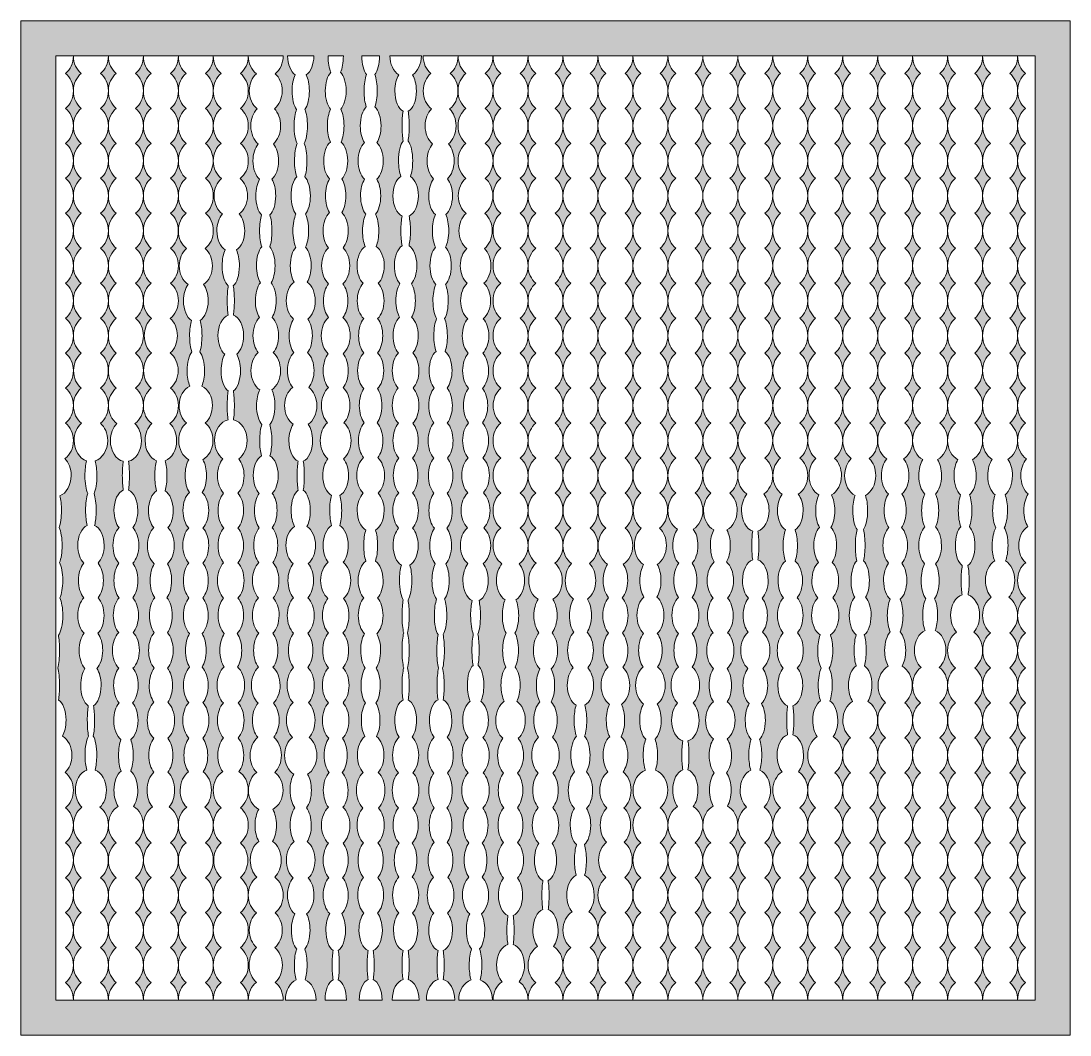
# Model space of a CAD drawing. Header units: inches. Extents: x 0 to 300, y 0 to 290.
import ezdxf

# ---------------------------------------------------------------- set-up
doc = ezdxf.new("R2010")
doc.units = ezdxf.units.IN
doc.header["$MEASUREMENT"] = 0
doc.layers.add('Layer 1', color=7, linetype='Continuous')

# ---------------------------------------------------------------- blocks, each defined once
blk = doc.blocks.new('block 3')
at = {"layer": 'Layer 1', "true_color": 0x0000ff}
h = blk.add_hatch(color=5, dxfattribs=at)
h.dxf.hatch_style = 2
edge = h.paths.add_edge_path()
edge.add_spline(control_points=[(12.76, 15), (14.11, 16.07), (15, 17.91), (15, 20), (15, 22.09), (14.11, 23.93), (12.76, 25), (14.11, 26.07), (15, 27.91), (15, 30), (15, 32.09), (14.11, 33.93), (12.76, 35), (14.11, 36.07), (15, 37.91), (15, 40), (15, 42.09), (14.11, 43.93), (12.76, 45), (14.11, 46.07), (15, 47.91), (15, 50), (15, 52.09), (14.11, 53.93), (12.76, 55), (14.11, 56.07), (15, 57.91), (15, 60), (15, 62.09), (14.11, 63.93), (12.76, 65), (14.11, 66.07), (15, 67.91), (15, 70), (15, 72.15), (14.06, 74.03), (12.64, 75.09), (13.82, 76.18), (14.59, 77.97), (14.59, 80), (14.59, 82.43), (13.48, 84.53), (11.89, 85.47), (12.5, 86.57), (12.88, 88.19), (12.88, 90), (12.88, 92.79), (11.97, 95.14), (10.73, 95.81), (10.91, 96.89), (11.02, 98.37), (11.02, 100), (11.02, 102.08), (10.84, 103.91), (10.57, 104.98), (10.85, 106.06), (11.03, 107.9), (11.03, 110), (11.03, 111.73), (10.9, 113.3), (10.7, 114.39), (11.45, 115.25), (11.97, 117.44), (11.97, 120), (11.97, 122.09), (11.62, 123.94), (11.09, 125.01), (11.61, 126.08), (11.96, 127.92), (11.96, 130), (11.96, 132.16), (11.58, 134.05), (11.03, 135.11), (11.48, 136.2), (11.77, 137.98), (11.77, 140), (11.77, 142.17), (11.43, 144.07), (10.92, 145.12), (11.32, 146.21), (11.58, 147.99), (11.58, 150), (11.58, 151.64), (11.41, 153.12), (11.13, 154.2), (12.98, 154.89), (14.34, 157.23), (14.34, 160), (14.34, 161.99), (13.64, 163.75), (12.56, 164.85), (14.02, 165.89), (15, 167.81), (15, 170), (15, 172.09), (14.11, 173.93), (12.76, 175), (14.11, 176.07), (15, 177.91), (15, 180), (15, 182.09), (14.11, 183.93), (12.76, 185), (14.11, 186.07), (15, 187.91), (15, 190), (15, 192.09), (14.11, 193.93), (12.76, 195), (14.11, 196.07), (15, 197.91), (15, 200), (15, 202.09), (14.11, 203.93), (12.76, 205), (14.11, 206.07), (15, 207.91), (15, 210), (15, 212.09), (14.11, 213.93), (12.76, 215), (14.11, 216.07), (15, 217.91), (15, 220), (15, 222.09), (14.11, 223.93), (12.76, 225), (14.11, 226.07), (15, 227.91), (15, 230), (15, 232.09), (14.11, 233.93), (12.76, 235), (14.11, 236.07), (15, 237.91), (15, 240), (15, 242.09), (14.11, 243.93), (12.76, 245), (14.11, 246.07), (15, 247.91), (15, 250), (15, 252.09), (14.11, 253.93), (12.76, 255), (14.11, 256.07), (15, 257.91), (15, 260), (15, 262.09), (14.11, 263.93), (12.76, 265), (14.11, 266.07), (15, 267.91), (15, 270), (15, 272.09), (14.11, 273.93), (12.76, 275), (14.11, 276.07), (15, 277.91), (15, 280), (15, 277.91), (15.89, 276.07), (17.24, 275), (15.89, 273.93), (15, 272.09), (15, 270), (15, 267.91), (15.89, 266.07), (17.24, 265), (15.89, 263.93), (15, 262.09), (15, 260), (15, 257.91), (15.89, 256.07), (17.24, 255), (15.89, 253.93), (15, 252.09), (15, 250), (15, 247.91), (15.89, 246.07), (17.24, 245), (15.89, 243.93), (15, 242.09), (15, 240), (15, 237.91), (15.89, 236.07), (17.24, 235), (15.89, 233.93), (15, 232.09), (15, 230), (15, 227.91), (15.89, 226.07), (17.24, 225), (15.89, 223.93), (15, 222.09), (15, 220), (15, 217.91), (15.89, 216.07), (17.24, 215), (15.89, 213.93), (15, 212.09), (15, 210), (15, 207.91), (15.89, 206.07), (17.24, 205), (15.89, 203.93), (15, 202.09), (15, 200), (15, 197.91), (15.89, 196.07), (17.24, 194.99), (15.91, 193.92), (15.03, 192.08), (15.03, 190), (15.03, 187.92), (15.91, 186.08), (17.24, 185.01), (15.89, 183.93), (15, 182.09), (15, 180), (15, 177.88), (15.91, 176.02), (17.29, 174.95), (16.03, 173.87), (15.2, 172.06), (15.2, 170), (15.2, 167.22), (16.72, 164.88), (18.77, 164.2), (18.47, 163.12), (18.28, 161.63), (18.28, 160), (18.28, 157.82), (18.61, 155.91), (19.11, 154.86), (18.73, 153.77), (18.48, 152), (18.48, 150), (18.48, 148.34), (18.65, 146.84), (18.93, 145.75), (17.36, 145.02), (16.22, 142.72), (16.22, 140), (16.22, 137.87), (16.92, 136), (17.97, 134.94), (17.04, 133.86), (16.43, 132.05), (16.43, 130), (16.43, 127.95), (17.04, 126.14), (17.97, 125.06), (16.93, 123.99), (16.24, 122.12), (16.24, 120), (16.24, 117.83), (16.96, 115.93), (18.04, 114.88), (17.19, 113.79), (16.63, 112.01), (16.63, 110), (16.63, 107.81), (17.29, 105.89), (18.28, 104.84), (17.56, 103.75), (17.09, 101.99), (17.09, 100), (17.09, 97.21), (18.01, 94.87), (19.26, 94.19), (19.08, 93.11), (18.97, 91.63), (18.97, 90), (18.97, 88.2), (19.1, 86.59), (19.32, 85.49), (18.73, 84.55), (18.33, 82.45), (18.33, 80), (18.33, 78.36), (18.51, 76.87), (18.81, 75.78), (16.94, 75.08), (15.56, 72.76), (15.56, 70), (15.56, 68), (16.29, 66.22), (17.41, 65.13), (15.96, 64.08), (15, 62.17), (15, 60), (15, 57.91), (15.89, 56.07), (17.24, 55), (15.9, 53.92), (15.02, 52.08), (15.02, 50), (15.02, 47.92), (15.9, 46.08), (17.24, 45), (15.89, 43.93), (15, 42.09), (15, 40), (15, 37.91), (15.89, 36.07), (17.24, 35), (15.89, 33.93), (15, 32.09), (15, 30), (15, 27.91), (15.89, 26.07), (17.24, 25), (15.89, 23.93), (15, 22.09), (15, 20), (15, 17.91), (15.89, 16.07), (17.24, 15), (15.89, 13.93), (15, 12.09), (15, 10), (15, 10), (25, 10), (25, 10), (25, 12.09), (24.11, 13.93), (22.76, 15), (24.11, 16.07), (25, 17.91), (25, 20), (25, 22.09), (24.11, 23.93), (22.76, 25), (24.11, 26.07), (25, 27.91), (25, 30), (25, 32.09), (24.11, 33.93), (22.76, 35), (24.11, 36.07), (25, 37.91), (25, 40), (25, 42.09), (24.11, 43.93), (22.76, 45), (24.1, 46.08), (24.98, 47.92), (24.98, 50), (24.98, 52.08), (24.1, 53.92), (22.76, 55), (24.11, 56.07), (25, 57.91), (25, 60), (25, 62.17), (24.04, 64.08), (22.59, 65.13), (23.71, 66.22), (24.44, 68), (24.44, 70), (24.44, 72.76), (23.06, 75.08), (21.19, 75.78), (21.49, 76.87), (21.67, 78.36), (21.67, 80), (21.67, 82.45), (21.27, 84.55), (20.68, 85.49), (20.9, 86.59), (21.03, 88.2), (21.03, 90), (21.03, 91.63), (20.92, 93.11), (20.74, 94.19), (21.99, 94.87), (22.91, 97.21), (22.91, 100), (22.91, 101.99), (22.44, 103.75), (21.72, 104.84), (22.71, 105.89), (23.37, 107.81), (23.37, 110), (23.37, 112.01), (22.81, 113.79), (21.96, 114.88), (23.04, 115.93), (23.76, 117.83), (23.76, 120), (23.76, 122.12), (23.07, 123.99), (22.03, 125.06), (22.96, 126.14), (23.57, 127.95), (23.57, 130), (23.57, 132.05), (22.96, 133.86), (22.03, 134.94), (23.08, 136), (23.78, 137.87), (23.78, 140), (23.78, 142.72), (22.64, 145.02), (21.07, 145.75), (21.35, 146.84), (21.52, 148.34), (21.52, 150), (21.52, 152), (21.27, 153.77), (20.89, 154.86), (21.39, 155.91), (21.72, 157.82), (21.72, 160), (21.72, 161.63), (21.53, 163.12), (21.23, 164.2), (23.28, 164.88), (24.8, 167.22), (24.8, 170), (24.8, 172.06), (23.97, 173.87), (22.71, 174.95), (24.09, 176.02), (25, 177.88), (25, 180), (25, 182.09), (24.11, 183.93), (22.76, 185.01), (24.09, 186.08), (24.97, 187.92), (24.97, 190), (24.97, 192.08), (24.09, 193.92), (22.76, 194.99), (24.11, 196.07), (25, 197.91), (25, 200), (25, 202.09), (24.11, 203.93), (22.76, 205), (24.11, 206.07), (25, 207.91), (25, 210), (25, 212.09), (24.11, 213.93), (22.76, 215), (24.11, 216.07), (25, 217.91), (25, 220), (25, 222.09), (24.11, 223.93), (22.76, 225), (24.11, 226.07), (25, 227.91), (25, 230), (25, 232.09), (24.11, 233.93), (22.76, 235), (24.11, 236.07), (25, 237.91), (25, 240), (25, 242.09), (24.11, 243.93), (22.76, 245), (24.11, 246.07), (25, 247.91), (25, 250), (25, 252.09), (24.11, 253.93), (22.76, 255), (24.11, 256.07), (25, 257.91), (25, 260), (25, 262.09), (24.11, 263.93), (22.76, 265), (24.11, 266.07), (25, 267.91), (25, 270), (25, 272.09), (24.11, 273.93), (22.76, 275), (24.11, 276.07), (25, 277.91), (25, 280), (25, 280), (10, 280), (10, 280), (10, 280), (10, 10), (10, 10), (10, 10), (15, 10), (15, 10), (15, 12.09), (14.11, 13.93), (12.76, 15), (12.76, 15), (12.76, 15), (12.76, 15)], knot_values=[0, 0, 0, 0, 1, 1, 1, 2, 2, 2, 3, 3, 3, 4, 4, 4, 5, 5, 5, 6, 6, 6, 7, 7, 7, 8, 8, 8, 9, 9, 9, 10, 10, 10, 11, 11, 11, 12, 12, 12, 13, 13, 13, 14, 14, 14, 15, 15, 15, 16, 16, 16, 17, 17, 17, 18, 18, 18, 19, 19, 19, 20, 20, 20, 21, 21, 21, 22, 22, 22, 23, 23, 23, 24, 24, 24, 25, 25, 25, 26, 26, 26, 27, 27, 27, 28, 28, 28, 29, 29, 29, 30, 30, 30, 31, 31, 31, 32, 32, 32, 33, 33, 33, 34, 34, 34, 35, 35, 35, 36, 36, 36, 37, 37, 37, 38, 38, 38, 39, 39, 39, 40, 40, 40, 41, 41, 41, 42, 42, 42, 43, 43, 43, 44, 44, 44, 45, 45, 45, 46, 46, 46, 47, 47, 47, 48, 48, 48, 49, 49, 49, 50, 50, 50, 51, 51, 51, 52, 52, 52, 53, 53, 53, 54, 54, 54, 55, 55, 55, 56, 56, 56, 57, 57, 57, 58, 58, 58, 59, 59, 59, 60, 60, 60, 61, 61, 61, 62, 62, 62, 63, 63, 63, 64, 64, 64, 65, 65, 65, 66, 66, 66, 67, 67, 67, 68, 68, 68, 69, 69, 69, 70, 70, 70, 71, 71, 71, 72, 72, 72, 73, 73, 73, 74, 74, 74, 75, 75, 75, 76, 76, 76, 77, 77, 77, 78, 78, 78, 79, 79, 79, 80, 80, 80, 81, 81, 81, 82, 82, 82, 83, 83, 83, 84, 84, 84, 85, 85, 85, 86, 86, 86, 87, 87, 87, 88, 88, 88, 89, 89, 89, 90, 90, 90, 91, 91, 91, 92, 92, 92, 93, 93, 93, 94, 94, 94, 95, 95, 95, 96, 96, 96, 97, 97, 97, 98, 98, 98, 99, 99, 99, 100, 100, 100, 101, 101, 101, 102, 102, 102, 103, 103, 103, 104, 104, 104, 105, 105, 105, 106, 106, 106, 107, 107, 107, 108, 108, 108, 109, 109, 109, 110, 110, 110, 111, 111, 111, 112, 112, 112, 113, 113, 113, 114, 114, 114, 115, 115, 115, 116, 116, 116, 117, 117, 117, 118, 118, 118, 119, 119, 119, 120, 120, 120, 121, 121, 121, 122, 122, 122, 123, 123, 123, 124, 124, 124, 125, 125, 125, 126, 126, 126, 127, 127, 127, 128, 128, 128, 129, 129, 129, 130, 130, 130, 131, 131, 131, 132, 132, 132, 133, 133, 133, 134, 134, 134, 135, 135, 135, 136, 136, 136, 137, 137, 137, 138, 138, 138, 139, 139, 139, 140, 140, 140, 141, 141, 141, 142, 142, 142, 143, 143, 143, 144, 144, 144, 145, 145, 145, 146, 146, 146, 147, 147, 147, 148, 148, 148, 149, 149, 149, 150, 150, 150, 151, 151, 151, 152, 152, 152, 153, 153, 153, 154, 154, 154, 155, 155, 155, 156, 156, 156, 157, 157, 157, 158, 158, 158, 159, 159, 159, 160, 160, 160, 161, 161, 161, 162, 162, 162, 163, 163, 163, 164, 164, 164, 165, 165, 165, 166, 166, 166, 167, 167, 167, 167], degree=3, periodic=1)
h.paths.add_polyline_path([(0, 290), (300, 290), (300, 0), (0, 0)])
edge = h.paths.add_edge_path()
edge.add_spline(control_points=[(27.24, 275), (25.89, 273.93), (25, 272.09), (25, 270), (25, 267.91), (25.89, 266.07), (27.24, 265), (25.89, 263.93), (25, 262.09), (25, 260), (25, 257.91), (25.89, 256.07), (27.24, 255), (25.89, 253.93), (25, 252.09), (25, 250), (25, 247.91), (25.89, 246.07), (27.24, 245), (25.89, 243.93), (25, 242.09), (25, 240), (25, 237.91), (25.89, 236.07), (27.24, 235), (25.89, 233.93), (25, 232.09), (25, 230), (25, 227.91), (25.89, 226.07), (27.24, 225), (25.89, 223.93), (25, 222.09), (25, 220), (25, 217.91), (25.89, 216.07), (27.24, 215), (25.89, 213.93), (25, 212.09), (25, 210), (25, 207.91), (25.89, 206.07), (27.24, 205), (25.89, 203.93), (25, 202.09), (25, 200), (25, 197.91), (25.89, 196.07), (27.24, 195), (25.89, 193.93), (25, 192.09), (25, 190), (25, 187.91), (25.89, 186.07), (27.24, 185), (25.89, 183.93), (25, 182.09), (25, 180), (25, 177.83), (25.96, 175.92), (27.41, 174.87), (26.29, 173.78), (25.56, 172), (25.56, 170), (25.56, 167.03), (27.16, 164.56), (29.26, 164.08), (29.09, 163.01), (28.98, 161.58), (28.98, 160), (28.98, 158.39), (29.09, 156.94), (29.26, 155.86), (27.74, 155.27), (26.6, 152.87), (26.6, 150), (26.6, 147.97), (27.17, 146.18), (28.04, 145.1), (26.99, 144.04), (26.29, 142.15), (26.29, 140), (26.29, 137.85), (26.98, 135.97), (28.03, 134.91), (27.16, 133.82), (26.58, 132.03), (26.58, 130), (26.58, 127.95), (27.17, 126.14), (28.06, 125.06), (27.06, 123.99), (26.4, 122.13), (26.4, 120), (26.4, 117.96), (27.01, 116.16), (27.94, 115.08), (26.85, 114.02), (26.13, 112.14), (26.13, 110), (26.13, 107.84), (26.86, 105.95), (27.97, 104.89), (27.07, 103.81), (26.49, 102.02), (26.49, 100), (26.49, 97.91), (27.12, 96.06), (28.07, 94.99), (27.14, 93.91), (26.52, 92.08), (26.52, 90), (26.52, 87.54), (27.38, 85.43), (28.6, 84.5), (28.16, 83.4), (27.89, 81.79), (27.89, 80), (27.89, 78.2), (28.17, 76.58), (28.61, 75.48), (27.43, 74.54), (26.6, 72.44), (26.6, 70), (26.6, 68.15), (27.07, 66.5), (27.82, 65.4), (26.15, 64.43), (25, 62.37), (25, 60), (25, 57.91), (25.89, 56.07), (27.24, 55), (25.89, 53.93), (25, 52.09), (25, 50), (25, 47.91), (25.89, 46.07), (27.24, 45), (25.89, 43.93), (25, 42.09), (25, 40), (25, 37.91), (25.89, 36.07), (27.24, 35), (25.89, 33.93), (25, 32.09), (25, 30), (25, 27.91), (25.89, 26.07), (27.24, 25), (25.89, 23.93), (25, 22.09), (25, 20), (25, 17.91), (25.89, 16.07), (27.24, 15), (25.89, 13.93), (25, 12.09), (25, 10), (25, 10), (35, 10), (35, 10), (35, 12.09), (34.11, 13.93), (32.76, 15), (34.11, 16.07), (35, 17.91), (35, 20), (35, 22.09), (34.11, 23.93), (32.76, 25), (34.11, 26.07), (35, 27.91), (35, 30), (35, 32.09), (34.11, 33.93), (32.76, 35), (34.11, 36.07), (35, 37.91), (35, 40), (35, 42.09), (34.11, 43.93), (32.76, 45), (34.11, 46.07), (35, 47.91), (35, 50), (35, 52.09), (34.11, 53.93), (32.76, 55), (34.11, 56.07), (35, 57.91), (35, 60), (35, 62.37), (33.85, 64.43), (32.18, 65.4), (32.93, 66.5), (33.4, 68.15), (33.4, 70), (33.4, 72.44), (32.57, 74.54), (31.39, 75.48), (31.83, 76.58), (32.11, 78.2), (32.11, 80), (32.11, 81.79), (31.84, 83.4), (31.4, 84.5), (32.62, 85.43), (33.48, 87.54), (33.48, 90), (33.48, 92.08), (32.86, 93.91), (31.93, 94.99), (32.88, 96.06), (33.51, 97.91), (33.51, 100), (33.51, 102.02), (32.93, 103.81), (32.03, 104.89), (33.14, 105.95), (33.87, 107.84), (33.87, 110), (33.87, 112.14), (33.15, 114.02), (32.06, 115.08), (32.99, 116.16), (33.6, 117.96), (33.6, 120), (33.6, 122.13), (32.94, 123.99), (31.94, 125.06), (32.83, 126.14), (33.42, 127.95), (33.42, 130), (33.42, 132.03), (32.84, 133.82), (31.97, 134.91), (33.02, 135.97), (33.71, 137.85), (33.71, 140), (33.71, 142.15), (33.01, 144.04), (31.96, 145.1), (32.83, 146.18), (33.4, 147.97), (33.4, 150), (33.4, 152.87), (32.26, 155.27), (30.74, 155.86), (30.91, 156.94), (31.02, 158.39), (31.02, 160), (31.02, 161.58), (30.91, 163.01), (30.74, 164.08), (32.84, 164.56), (34.44, 167.03), (34.44, 170), (34.44, 172), (33.71, 173.78), (32.59, 174.87), (34.04, 175.92), (35, 177.83), (35, 180), (35, 182.09), (34.11, 183.93), (32.76, 185), (34.11, 186.07), (35, 187.91), (35, 190), (35, 192.09), (34.11, 193.93), (32.76, 195), (34.11, 196.07), (35, 197.91), (35, 200), (35, 202.09), (34.11, 203.93), (32.76, 205), (34.11, 206.07), (35, 207.91), (35, 210), (35, 212.09), (34.11, 213.93), (32.76, 215), (34.11, 216.07), (35, 217.91), (35, 220), (35, 222.09), (34.11, 223.93), (32.76, 225), (34.11, 226.07), (35, 227.91), (35, 230), (35, 232.09), (34.11, 233.93), (32.76, 235), (34.11, 236.07), (35, 237.91), (35, 240), (35, 242.09), (34.11, 243.93), (32.76, 245), (34.11, 246.07), (35, 247.91), (35, 250), (35, 252.09), (34.11, 253.93), (32.76, 255), (34.11, 256.07), (35, 257.91), (35, 260), (35, 262.09), (34.11, 263.93), (32.76, 265), (34.11, 266.07), (35, 267.91), (35, 270), (35, 272.09), (34.11, 273.93), (32.76, 275), (34.11, 276.07), (35, 277.91), (35, 280), (35, 277.91), (35.89, 276.07), (37.24, 275), (35.89, 273.93), (35, 272.09), (35, 270), (35, 267.91), (35.89, 266.07), (37.24, 265), (35.89, 263.93), (35, 262.09), (35, 260), (35, 257.91), (35.89, 256.07), (37.24, 255), (35.89, 253.93), (35, 252.09), (35, 250), (35, 247.91), (35.89, 246.07), (37.24, 245), (35.89, 243.93), (35, 242.09), (35, 240), (35, 237.91), (35.89, 236.07), (37.24, 235), (35.9, 233.92), (35.02, 232.08), (35.02, 230), (35.02, 227.92), (35.9, 226.08), (37.24, 225), (35.89, 223.93), (35, 222.09), (35, 220), (35, 217.91), (35.89, 216.07), (37.24, 215), (35.89, 213.93), (35, 212.09), (35, 210), (35, 207.87), (35.92, 206.01), (37.31, 204.94), (36.08, 203.86), (35.27, 202.05), (35.27, 200), (35.27, 197.95), (36.08, 196.13), (37.32, 195.05), (35.95, 193.98), (35.05, 192.12), (35.05, 190), (35.05, 187.92), (35.92, 186.09), (37.25, 185.01), (35.89, 183.94), (35, 182.09), (35, 180), (35, 177.84), (35.95, 175.94), (37.39, 174.88), (36.25, 173.8), (35.5, 172.01), (35.5, 170), (35.5, 167.26), (36.88, 164.95), (38.76, 164.23), (38.44, 163.15), (38.25, 161.65), (38.25, 160), (38.25, 158.28), (38.46, 156.73), (38.8, 155.64), (37.44, 154.8), (36.47, 152.59), (36.47, 150), (36.47, 147.98), (37.06, 146.18), (37.97, 145.1), (36.87, 144.04), (36.15, 142.15), (36.15, 140), (36.15, 137.75), (36.94, 135.79), (38.12, 134.76), (37.39, 133.66), (36.91, 131.94), (36.91, 130), (36.91, 127.95), (37.44, 126.14), (38.25, 125.06), (37.34, 123.99), (36.74, 122.13), (36.74, 120), (36.74, 117.96), (37.29, 116.17), (38.13, 115.08), (37.15, 114.02), (36.49, 112.14), (36.49, 110), (36.49, 107.87), (37.14, 106), (38.11, 104.94), (37.25, 103.86), (36.68, 102.05), (36.68, 100), (36.68, 98.02), (37.21, 96.27), (38.02, 95.18), (36.87, 94.13), (36.1, 92.21), (36.1, 90), (36.1, 87.82), (36.85, 85.91), (37.99, 84.86), (37.13, 83.77), (36.57, 82), (36.57, 80), (36.57, 78.01), (37.12, 76.25), (37.98, 75.15), (36.82, 74.11), (36.05, 72.19), (36.05, 70), (36.05, 68.07), (36.65, 66.35), (37.58, 65.25), (36.04, 64.23), (35, 62.26), (35, 60), (35, 57.91), (35.89, 56.07), (37.24, 54.99), (35.91, 53.92), (35.03, 52.08), (35.03, 50), (35.03, 47.92), (35.91, 46.08), (37.24, 45.01), (35.89, 43.93), (35, 42.09), (35, 40), (35, 37.91), (35.89, 36.07), (37.24, 35), (35.89, 33.93), (35, 32.09), (35, 30), (35, 27.91), (35.89, 26.07), (37.24, 25), (35.89, 23.93), (35, 22.09), (35, 20), (35, 17.91), (35.89, 16.07), (37.24, 15), (35.89, 13.93), (35, 12.09), (35, 10), (35, 10), (45, 10), (45, 10), (45, 12.09), (44.11, 13.93), (42.76, 15), (44.11, 16.07), (45, 17.91), (45, 20), (45, 22.09), (44.11, 23.93), (42.76, 25), (44.11, 26.07), (45, 27.91), (45, 30), (45, 32.09), (44.11, 33.93), (42.76, 35), (44.11, 36.07), (45, 37.91), (45, 40), (45, 42.09), (44.11, 43.93), (42.76, 45.01), (44.09, 46.08), (44.97, 47.92), (44.97, 50), (44.97, 52.08), (44.09, 53.92), (42.76, 54.99), (44.11, 56.07), (45, 57.91), (45, 60), (45, 62.26), (43.96, 64.23), (42.42, 65.25), (43.35, 66.35), (43.95, 68.07), (43.95, 70), (43.95, 72.19), (43.18, 74.11), (42.02, 75.15), (42.88, 76.25), (43.43, 78.01), (43.43, 80), (43.43, 82), (42.87, 83.77), (42.01, 84.86), (43.15, 85.91), (43.9, 87.82), (43.9, 90), (43.9, 92.21), (43.13, 94.13), (41.98, 95.18), (42.79, 96.27), (43.32, 98.02), (43.32, 100), (43.32, 102.05), (42.75, 103.86), (41.89, 104.94), (42.86, 106), (43.51, 107.87), (43.51, 110), (43.51, 112.14), (42.85, 114.02), (41.87, 115.08), (42.71, 116.17), (43.26, 117.96), (43.26, 120), (43.26, 122.13), (42.66, 123.99), (41.75, 125.06), (42.56, 126.14), (43.09, 127.95), (43.09, 130), (43.09, 131.94), (42.61, 133.66), (41.88, 134.76), (43.06, 135.79), (43.85, 137.75), (43.85, 140), (43.85, 142.15), (43.13, 144.04), (42.03, 145.1), (42.94, 146.18), (43.53, 147.98), (43.53, 150), (43.53, 152.59), (42.56, 154.8), (41.2, 155.64), (41.54, 156.73), (41.75, 158.28), (41.75, 160), (41.75, 161.65), (41.56, 163.15), (41.24, 164.23), (43.12, 164.95), (44.5, 167.26), (44.5, 170), (44.5, 172.01), (43.75, 173.8), (42.61, 174.88), (44.05, 175.94), (45, 177.84), (45, 180), (45, 182.09), (44.11, 183.94), (42.75, 185.01), (44.08, 186.09), (44.95, 187.92), (44.95, 190), (44.95, 192.12), (44.05, 193.98), (42.68, 195.05), (43.92, 196.13), (44.73, 197.95), (44.73, 200), (44.73, 202.05), (43.92, 203.86), (42.69, 204.94), (44.08, 206.01), (45, 207.87), (45, 210), (45, 212.09), (44.11, 213.93), (42.76, 215), (44.11, 216.07), (45, 217.91), (45, 220), (45, 222.09), (44.11, 223.93), (42.76, 225), (44.1, 226.08), (44.98, 227.92), (44.98, 230), (44.98, 232.08), (44.1, 233.92), (42.76, 235), (44.11, 236.07), (45, 237.91), (45, 240), (45, 242.09), (44.11, 243.93), (42.76, 245), (44.11, 246.07), (45, 247.91), (45, 250), (45, 252.09), (44.11, 253.93), (42.76, 255), (44.11, 256.07), (45, 257.91), (45, 260), (45, 262.09), (44.11, 263.93), (42.76, 265), (44.11, 266.07), (45, 267.91), (45, 270), (45, 272.09), (44.11, 273.93), (42.76, 275), (44.11, 276.07), (45, 277.91), (45, 280), (45, 280), (25, 280), (25, 280), (25, 277.91), (25.89, 276.07), (27.24, 275), (27.24, 275), (27.24, 275), (27.24, 275)], knot_values=[0, 0, 0, 0, 1, 1, 1, 2, 2, 2, 3, 3, 3, 4, 4, 4, 5, 5, 5, 6, 6, 6, 7, 7, 7, 8, 8, 8, 9, 9, 9, 10, 10, 10, 11, 11, 11, 12, 12, 12, 13, 13, 13, 14, 14, 14, 15, 15, 15, 16, 16, 16, 17, 17, 17, 18, 18, 18, 19, 19, 19, 20, 20, 20, 21, 21, 21, 22, 22, 22, 23, 23, 23, 24, 24, 24, 25, 25, 25, 26, 26, 26, 27, 27, 27, 28, 28, 28, 29, 29, 29, 30, 30, 30, 31, 31, 31, 32, 32, 32, 33, 33, 33, 34, 34, 34, 35, 35, 35, 36, 36, 36, 37, 37, 37, 38, 38, 38, 39, 39, 39, 40, 40, 40, 41, 41, 41, 42, 42, 42, 43, 43, 43, 44, 44, 44, 45, 45, 45, 46, 46, 46, 47, 47, 47, 48, 48, 48, 49, 49, 49, 50, 50, 50, 51, 51, 51, 52, 52, 52, 53, 53, 53, 54, 54, 54, 55, 55, 55, 56, 56, 56, 57, 57, 57, 58, 58, 58, 59, 59, 59, 60, 60, 60, 61, 61, 61, 62, 62, 62, 63, 63, 63, 64, 64, 64, 65, 65, 65, 66, 66, 66, 67, 67, 67, 68, 68, 68, 69, 69, 69, 70, 70, 70, 71, 71, 71, 72, 72, 72, 73, 73, 73, 74, 74, 74, 75, 75, 75, 76, 76, 76, 77, 77, 77, 78, 78, 78, 79, 79, 79, 80, 80, 80, 81, 81, 81, 82, 82, 82, 83, 83, 83, 84, 84, 84, 85, 85, 85, 86, 86, 86, 87, 87, 87, 88, 88, 88, 89, 89, 89, 90, 90, 90, 91, 91, 91, 92, 92, 92, 93, 93, 93, 94, 94, 94, 95, 95, 95, 96, 96, 96, 97, 97, 97, 98, 98, 98, 99, 99, 99, 100, 100, 100, 101, 101, 101, 102, 102, 102, 103, 103, 103, 104, 104, 104, 105, 105, 105, 106, 106, 106, 107, 107, 107, 108, 108, 108, 109, 109, 109, 110, 110, 110, 111, 111, 111, 112, 112, 112, 113, 113, 113, 114, 114, 114, 115, 115, 115, 116, 116, 116, 117, 117, 117, 118, 118, 118, 119, 119, 119, 120, 120, 120, 121, 121, 121, 122, 122, 122, 123, 123, 123, 124, 124, 124, 125, 125, 125, 126, 126, 126, 127, 127, 127, 128, 128, 128, 129, 129, 129, 130, 130, 130, 131, 131, 131, 132, 132, 132, 133, 133, 133, 134, 134, 134, 135, 135, 135, 136, 136, 136, 137, 137, 137, 138, 138, 138, 139, 139, 139, 140, 140, 140, 141, 141, 141, 142, 142, 142, 143, 143, 143, 144, 144, 144, 145, 145, 145, 146, 146, 146, 147, 147, 147, 148, 148, 148, 149, 149, 149, 150, 150, 150, 151, 151, 151, 152, 152, 152, 153, 153, 153, 154, 154, 154, 155, 155, 155, 156, 156, 156, 157, 157, 157, 158, 158, 158, 159, 159, 159, 160, 160, 160, 161, 161, 161, 162, 162, 162, 163, 163, 163, 164, 164, 164, 165, 165, 165, 166, 166, 166, 167, 167, 167, 168, 168, 168, 169, 169, 169, 170, 170, 170, 171, 171, 171, 172, 172, 172, 173, 173, 173, 174, 174, 174, 175, 175, 175, 176, 176, 176, 177, 177, 177, 178, 178, 178, 179, 179, 179, 180, 180, 180, 181, 181, 181, 182, 182, 182, 183, 183, 183, 184, 184, 184, 185, 185, 185, 186, 186, 186, 187, 187, 187, 188, 188, 188, 189, 189, 189, 190, 190, 190, 191, 191, 191, 192, 192, 192, 193, 193, 193, 194, 194, 194, 195, 195, 195, 196, 196, 196, 197, 197, 197, 198, 198, 198, 199, 199, 199, 200, 200, 200, 201, 201, 201, 202, 202, 202, 203, 203, 203, 204, 204, 204, 205, 205, 205, 206, 206, 206, 207, 207, 207, 208, 208, 208, 209, 209, 209, 210, 210, 210, 211, 211, 211, 212, 212, 212, 213, 213, 213, 214, 214, 214, 215, 215, 215, 216, 216, 216, 217, 217, 217, 218, 218, 218, 219, 219, 219, 220, 220, 220, 220], degree=3, periodic=1)
edge = h.paths.add_edge_path()
edge.add_spline(control_points=[(47.24, 275), (45.89, 273.93), (45, 272.09), (45, 270), (45, 267.91), (45.89, 266.07), (47.24, 265), (45.9, 263.92), (45.02, 262.08), (45.02, 260), (45.02, 257.91), (45.9, 256.07), (47.25, 255), (45.91, 253.92), (45.03, 252.08), (45.03, 250), (45.03, 247.92), (45.91, 246.08), (47.24, 245.01), (45.89, 243.93), (45, 242.09), (45, 240), (45, 237.91), (45.89, 236.07), (47.24, 235), (45.89, 233.93), (45, 232.09), (45, 230), (45, 227.88), (45.92, 226.01), (47.31, 224.94), (46.07, 223.86), (45.25, 222.05), (45.25, 220), (45.25, 217.69), (46.28, 215.69), (47.8, 214.68), (46.99, 213.58), (46.47, 211.89), (46.47, 210), (46.47, 207.41), (47.44, 205.21), (48.79, 204.36), (48.44, 203.27), (48.23, 201.72), (48.23, 200), (48.23, 198.13), (48.48, 196.47), (48.88, 195.36), (48.06, 194.38), (47.49, 192.35), (47.49, 190), (47.49, 188.26), (47.8, 186.7), (48.29, 185.6), (46.51, 184.74), (45.24, 182.56), (45.24, 180), (45.24, 177.93), (46.07, 176.11), (47.33, 175.03), (45.99, 173.96), (45.11, 172.11), (45.11, 170), (45.11, 167.57), (46.29, 165.47), (47.99, 164.53), (47.34, 163.43), (46.93, 161.81), (46.93, 160), (46.93, 158.04), (47.41, 156.29), (48.16, 155.2), (47.06, 154.16), (46.32, 152.22), (46.32, 150), (46.32, 147.92), (46.97, 146.08), (47.96, 145), (46.96, 143.93), (46.3, 142.09), (46.3, 140), (46.3, 137.88), (46.98, 136.03), (48, 134.96), (47.06, 133.88), (46.44, 132.06), (46.44, 130), (46.44, 127.91), (47.08, 126.07), (48.04, 125), (47.09, 123.92), (46.46, 122.08), (46.46, 120), (46.46, 117.78), (47.17, 115.84), (48.23, 114.8), (47.52, 113.71), (47.05, 111.96), (47.05, 110), (47.05, 108.04), (47.52, 106.29), (48.23, 105.2), (47.17, 104.16), (46.46, 102.22), (46.46, 100), (46.46, 97.95), (47.07, 96.14), (47.99, 95.06), (46.96, 93.99), (46.27, 92.12), (46.27, 90), (46.27, 87.85), (46.98, 85.96), (48.04, 84.9), (47.17, 83.81), (46.6, 82.02), (46.6, 80), (46.6, 78.09), (47.11, 76.39), (47.89, 75.29), (46.49, 74.28), (45.53, 72.29), (45.53, 70), (45.53, 67.99), (46.27, 66.21), (47.4, 65.12), (45.96, 64.07), (45, 62.17), (45, 60), (45, 57.91), (45.89, 56.07), (47.24, 55), (45.89, 53.93), (45, 52.09), (45, 50), (45, 47.91), (45.89, 46.07), (47.24, 45), (45.89, 43.93), (45, 42.09), (45, 40), (45, 37.91), (45.89, 36.07), (47.24, 35), (45.9, 33.92), (45.02, 32.08), (45.02, 30), (45.02, 27.92), (45.9, 26.08), (47.24, 25), (45.89, 23.93), (45, 22.09), (45, 20), (45, 17.91), (45.89, 16.07), (47.24, 15), (45.89, 13.93), (45, 12.09), (45, 10), (45, 10), (55, 10), (55, 10), (55, 12.09), (54.11, 13.93), (52.76, 15), (54.11, 16.07), (55, 17.91), (55, 20), (55, 22.09), (54.11, 23.93), (52.76, 25), (54.1, 26.08), (54.98, 27.92), (54.98, 30), (54.98, 32.08), (54.1, 33.92), (52.76, 35), (54.11, 36.07), (55, 37.91), (55, 40), (55, 42.09), (54.11, 43.93), (52.76, 45), (54.11, 46.07), (55, 47.91), (55, 50), (55, 52.09), (54.11, 53.93), (52.76, 55), (54.11, 56.07), (55, 57.91), (55, 60), (55, 62.17), (54.04, 64.07), (52.6, 65.12), (53.73, 66.21), (54.47, 67.99), (54.47, 70), (54.47, 72.29), (53.51, 74.28), (52.11, 75.29), (52.89, 76.39), (53.4, 78.09), (53.4, 80), (53.4, 82.02), (52.83, 83.81), (51.96, 84.9), (53.02, 85.96), (53.73, 87.85), (53.73, 90), (53.73, 92.12), (53.04, 93.99), (52.01, 95.06), (52.93, 96.14), (53.54, 97.95), (53.54, 100), (53.54, 102.22), (52.83, 104.16), (51.77, 105.2), (52.48, 106.29), (52.95, 108.04), (52.95, 110), (52.95, 111.96), (52.48, 113.71), (51.77, 114.8), (52.83, 115.84), (53.54, 117.78), (53.54, 120), (53.54, 122.08), (52.91, 123.92), (51.96, 125), (52.92, 126.07), (53.56, 127.91), (53.56, 130), (53.56, 132.06), (52.94, 133.88), (52, 134.96), (53.02, 136.03), (53.7, 137.88), (53.7, 140), (53.7, 142.09), (53.04, 143.93), (52.04, 145), (53.03, 146.08), (53.68, 147.92), (53.68, 150), (53.68, 152.22), (52.94, 154.16), (51.84, 155.2), (52.59, 156.29), (53.07, 158.04), (53.07, 160), (53.07, 161.81), (52.66, 163.43), (52.01, 164.53), (53.71, 165.47), (54.89, 167.57), (54.89, 170), (54.89, 172.11), (54.01, 173.96), (52.67, 175.03), (53.93, 176.11), (54.76, 177.93), (54.76, 180), (54.76, 182.56), (53.49, 184.74), (51.71, 185.6), (52.2, 186.7), (52.51, 188.26), (52.51, 190), (52.51, 192.35), (51.94, 194.38), (51.12, 195.36), (51.52, 196.47), (51.77, 198.13), (51.77, 200), (51.77, 201.72), (51.56, 203.27), (51.21, 204.36), (52.56, 205.21), (53.53, 207.41), (53.53, 210), (53.53, 211.89), (53.01, 213.58), (52.2, 214.68), (53.72, 215.69), (54.75, 217.69), (54.75, 220), (54.75, 222.05), (53.93, 223.86), (52.69, 224.94), (54.08, 226.01), (55, 227.88), (55, 230), (55, 232.09), (54.11, 233.93), (52.76, 235), (54.11, 236.07), (55, 237.91), (55, 240), (55, 242.09), (54.11, 243.93), (52.76, 245.01), (54.09, 246.08), (54.97, 247.92), (54.97, 250), (54.97, 252.08), (54.09, 253.92), (52.75, 255), (54.1, 256.07), (54.98, 257.91), (54.98, 260), (54.98, 262.08), (54.1, 263.92), (52.76, 265), (54.11, 266.07), (55, 267.91), (55, 270), (55, 272.09), (54.11, 273.93), (52.76, 275), (54.11, 276.07), (55, 277.91), (55, 280), (55, 277.91), (55.89, 276.07), (57.24, 275), (55.89, 273.93), (55, 272.09), (55, 270), (55, 267.91), (55.89, 266.07), (57.24, 265), (55.89, 263.93), (55, 262.09), (55, 260), (55, 257.91), (55.89, 256.07), (57.24, 255), (55.89, 253.93), (55, 252.09), (55, 250), (55, 247.88), (55.92, 246.02), (57.3, 244.95), (56.04, 243.87), (55.22, 242.06), (55.22, 240), (55.22, 237.78), (56.18, 235.84), (57.61, 234.8), (56.65, 233.71), (56.02, 231.96), (56.02, 230), (56.02, 227.56), (56.99, 225.45), (58.38, 224.52), (57.87, 223.42), (57.54, 221.8), (57.54, 220), (57.54, 217.29), (58.28, 215.01), (59.28, 214.26), (59.1, 213.17), (58.98, 211.66), (58.98, 210), (58.98, 208.4), (59.09, 206.95), (59.26, 205.88), (57.59, 205.32), (56.33, 202.9), (56.33, 200), (56.33, 197.71), (57.12, 195.71), (58.28, 194.7), (57.64, 193.6), (57.23, 191.91), (57.23, 190), (57.23, 187.24), (58.09, 184.91), (59.27, 184.21), (59.08, 183.13), (58.97, 181.64), (58.97, 180), (58.97, 178.42), (59.07, 176.99), (59.24, 175.92), (57.03, 175.46), (55.35, 172.98), (55.35, 170), (55.35, 167.76), (56.3, 165.81), (57.71, 164.78), (56.8, 163.68), (56.21, 161.95), (56.21, 160), (56.21, 157.89), (56.9, 156.03), (57.94, 154.96), (56.98, 153.88), (56.35, 152.06), (56.35, 150), (56.35, 147.91), (57, 146.07), (57.99, 145), (57.01, 143.92), (56.36, 142.08), (56.36, 140), (56.36, 137.94), (56.99, 136.13), (57.95, 135.05), (56.9, 133.98), (56.21, 132.12), (56.21, 130), (56.21, 127.89), (56.9, 126.03), (57.94, 124.96), (56.98, 123.88), (56.35, 122.06), (56.35, 120), (56.35, 117.8), (57.07, 115.87), (58.15, 114.83), (57.38, 113.73), (56.88, 111.98), (56.88, 110), (56.88, 108.07), (57.36, 106.35), (58.09, 105.25), (56.89, 104.23), (56.07, 102.26), (56.07, 100), (56.07, 97.89), (56.78, 96.03), (57.87, 94.96), (56.86, 93.88), (56.21, 92.06), (56.21, 90), (56.21, 87.89), (56.89, 86.04), (57.93, 84.97), (56.95, 83.89), (56.3, 82.07), (56.3, 80), (56.3, 78.11), (56.84, 76.42), (57.69, 75.32), (56.09, 74.32), (55, 72.31), (55, 70), (55, 67.91), (55.89, 66.07), (57.24, 65), (55.89, 63.93), (55, 62.09), (55, 60), (55, 57.89), (55.9, 56.04), (57.27, 54.97), (55.98, 53.89), (55.13, 52.07), (55.13, 50), (55.13, 47.93), (55.98, 46.11), (57.27, 45.03), (55.9, 43.96), (55, 42.11), (55, 40), (55, 37.91), (55.89, 36.07), (57.24, 35), (55.89, 33.93), (55, 32.09), (55, 30), (55, 27.91), (55.89, 26.07), (57.24, 25), (55.89, 23.93), (55, 22.09), (55, 20), (55, 17.91), (55.89, 16.07), (57.24, 15), (55.89, 13.93), (55, 12.09), (55, 10), (55, 10), (65, 10), (65, 10), (65, 12.09), (64.11, 13.93), (62.76, 15), (64.11, 16.07), (65, 17.91), (65, 20), (65, 22.09), (64.11, 23.93), (62.76, 25), (64.11, 26.07), (65, 27.91), (65, 30), (65, 32.09), (64.11, 33.93), (62.76, 35), (64.11, 36.07), (65, 37.91), (65, 40), (65, 42.11), (64.1, 43.96), (62.73, 45.03), (64.02, 46.11), (64.87, 47.93), (64.87, 50), (64.87, 52.07), (64.02, 53.89), (62.73, 54.97), (64.1, 56.04), (65, 57.89), (65, 60), (65, 62.09), (64.11, 63.93), (62.76, 65), (64.11, 66.07), (65, 67.91), (65, 70), (65, 72.31), (63.91, 74.32), (62.31, 75.32), (63.16, 76.42), (63.7, 78.11), (63.7, 80), (63.7, 82.07), (63.05, 83.89), (62.07, 84.97), (63.11, 86.04), (63.79, 87.89), (63.79, 90), (63.79, 92.06), (63.14, 93.88), (62.13, 94.96), (63.22, 96.03), (63.93, 97.89), (63.93, 100), (63.93, 102.26), (63.11, 104.23), (61.91, 105.25), (62.64, 106.35), (63.12, 108.07), (63.12, 110), (63.12, 111.98), (62.62, 113.73), (61.85, 114.83), (62.93, 115.87), (63.65, 117.8), (63.65, 120), (63.65, 122.06), (63.02, 123.88), (62.06, 124.96), (63.1, 126.03), (63.79, 127.89), (63.79, 130), (63.79, 132.12), (63.1, 133.98), (62.05, 135.05), (63.01, 136.13), (63.64, 137.94), (63.64, 140), (63.64, 142.08), (62.99, 143.92), (62.01, 145), (63, 146.07), (63.65, 147.91), (63.65, 150), (63.65, 152.06), (63.02, 153.88), (62.06, 154.96), (63.1, 156.03), (63.79, 157.89), (63.79, 160), (63.79, 161.95), (63.2, 163.68), (62.29, 164.78), (63.7, 165.81), (64.65, 167.76), (64.65, 170), (64.65, 172.98), (62.97, 175.46), (60.76, 175.92), (60.93, 176.99), (61.03, 178.42), (61.03, 180), (61.03, 181.64), (60.92, 183.13), (60.73, 184.21), (61.91, 184.91), (62.77, 187.24), (62.77, 190), (62.77, 191.91), (62.36, 193.6), (61.72, 194.7), (62.88, 195.71), (63.67, 197.71), (63.67, 200), (63.67, 202.9), (62.41, 205.32), (60.74, 205.88), (60.91, 206.95), (61.02, 208.4), (61.02, 210), (61.02, 211.66), (60.9, 213.17), (60.72, 214.26), (61.72, 215.01), (62.46, 217.29), (62.46, 220), (62.46, 221.8), (62.13, 223.42), (61.62, 224.52), (63.01, 225.45), (63.98, 227.56), (63.98, 230), (63.98, 231.96), (63.35, 233.71), (62.39, 234.8), (63.82, 235.84), (64.78, 237.78), (64.78, 240), (64.78, 242.06), (63.96, 243.87), (62.7, 244.95), (64.08, 246.02), (65, 247.88), (65, 250), (65, 252.09), (64.11, 253.93), (62.76, 255), (64.11, 256.07), (65, 257.91), (65, 260), (65, 262.09), (64.11, 263.93), (62.76, 265), (64.11, 266.07), (65, 267.91), (65, 270), (65, 272.09), (64.11, 273.93), (62.76, 275), (64.11, 276.07), (65, 277.91), (65, 280), (65, 280), (45, 280), (45, 280), (45, 277.91), (45.89, 276.07), (47.24, 275), (47.24, 275), (47.24, 275), (47.24, 275)], knot_values=[0, 0, 0, 0, 1, 1, 1, 2, 2, 2, 3, 3, 3, 4, 4, 4, 5, 5, 5, 6, 6, 6, 7, 7, 7, 8, 8, 8, 9, 9, 9, 10, 10, 10, 11, 11, 11, 12, 12, 12, 13, 13, 13, 14, 14, 14, 15, 15, 15, 16, 16, 16, 17, 17, 17, 18, 18, 18, 19, 19, 19, 20, 20, 20, 21, 21, 21, 22, 22, 22, 23, 23, 23, 24, 24, 24, 25, 25, 25, 26, 26, 26, 27, 27, 27, 28, 28, 28, 29, 29, 29, 30, 30, 30, 31, 31, 31, 32, 32, 32, 33, 33, 33, 34, 34, 34, 35, 35, 35, 36, 36, 36, 37, 37, 37, 38, 38, 38, 39, 39, 39, 40, 40, 40, 41, 41, 41, 42, 42, 42, 43, 43, 43, 44, 44, 44, 45, 45, 45, 46, 46, 46, 47, 47, 47, 48, 48, 48, 49, 49, 49, 50, 50, 50, 51, 51, 51, 52, 52, 52, 53, 53, 53, 54, 54, 54, 55, 55, 55, 56, 56, 56, 57, 57, 57, 58, 58, 58, 59, 59, 59, 60, 60, 60, 61, 61, 61, 62, 62, 62, 63, 63, 63, 64, 64, 64, 65, 65, 65, 66, 66, 66, 67, 67, 67, 68, 68, 68, 69, 69, 69, 70, 70, 70, 71, 71, 71, 72, 72, 72, 73, 73, 73, 74, 74, 74, 75, 75, 75, 76, 76, 76, 77, 77, 77, 78, 78, 78, 79, 79, 79, 80, 80, 80, 81, 81, 81, 82, 82, 82, 83, 83, 83, 84, 84, 84, 85, 85, 85, 86, 86, 86, 87, 87, 87, 88, 88, 88, 89, 89, 89, 90, 90, 90, 91, 91, 91, 92, 92, 92, 93, 93, 93, 94, 94, 94, 95, 95, 95, 96, 96, 96, 97, 97, 97, 98, 98, 98, 99, 99, 99, 100, 100, 100, 101, 101, 101, 102, 102, 102, 103, 103, 103, 104, 104, 104, 105, 105, 105, 106, 106, 106, 107, 107, 107, 108, 108, 108, 109, 109, 109, 110, 110, 110, 111, 111, 111, 112, 112, 112, 113, 113, 113, 114, 114, 114, 115, 115, 115, 116, 116, 116, 117, 117, 117, 118, 118, 118, 119, 119, 119, 120, 120, 120, 121, 121, 121, 122, 122, 122, 123, 123, 123, 124, 124, 124, 125, 125, 125, 126, 126, 126, 127, 127, 127, 128, 128, 128, 129, 129, 129, 130, 130, 130, 131, 131, 131, 132, 132, 132, 133, 133, 133, 134, 134, 134, 135, 135, 135, 136, 136, 136, 137, 137, 137, 138, 138, 138, 139, 139, 139, 140, 140, 140, 141, 141, 141, 142, 142, 142, 143, 143, 143, 144, 144, 144, 145, 145, 145, 146, 146, 146, 147, 147, 147, 148, 148, 148, 149, 149, 149, 150, 150, 150, 151, 151, 151, 152, 152, 152, 153, 153, 153, 154, 154, 154, 155, 155, 155, 156, 156, 156, 157, 157, 157, 158, 158, 158, 159, 159, 159, 160, 160, 160, 161, 161, 161, 162, 162, 162, 163, 163, 163, 164, 164, 164, 165, 165, 165, 166, 166, 166, 167, 167, 167, 168, 168, 168, 169, 169, 169, 170, 170, 170, 171, 171, 171, 172, 172, 172, 173, 173, 173, 174, 174, 174, 175, 175, 175, 176, 176, 176, 177, 177, 177, 178, 178, 178, 179, 179, 179, 180, 180, 180, 181, 181, 181, 182, 182, 182, 183, 183, 183, 184, 184, 184, 185, 185, 185, 186, 186, 186, 187, 187, 187, 188, 188, 188, 189, 189, 189, 190, 190, 190, 191, 191, 191, 192, 192, 192, 193, 193, 193, 194, 194, 194, 195, 195, 195, 196, 196, 196, 197, 197, 197, 198, 198, 198, 199, 199, 199, 200, 200, 200, 201, 201, 201, 202, 202, 202, 203, 203, 203, 204, 204, 204, 205, 205, 205, 206, 206, 206, 207, 207, 207, 208, 208, 208, 209, 209, 209, 210, 210, 210, 211, 211, 211, 212, 212, 212, 213, 213, 213, 214, 214, 214, 215, 215, 215, 216, 216, 216, 217, 217, 217, 218, 218, 218, 219, 219, 219, 220, 220, 220, 220], degree=3, periodic=1)
edge = h.paths.add_edge_path()
edge.add_spline(control_points=[(78.4, 274.57), (77.86, 273.47), (77.53, 271.83), (77.53, 270), (77.53, 267.72), (78.05, 265.74), (78.82, 264.72), (78.38, 263.62), (78.09, 261.92), (78.09, 260), (78.09, 257.86), (78.45, 255.99), (78.98, 254.93), (78.52, 253.84), (78.22, 252.04), (78.22, 250), (78.22, 248.18), (78.46, 246.54), (78.84, 245.44), (77.9, 244.49), (77.24, 242.41), (77.24, 240), (77.24, 237.76), (77.81, 235.81), (78.64, 234.77), (78.11, 233.68), (77.76, 231.95), (77.76, 230), (77.76, 228.1), (78.09, 226.4), (78.61, 225.3), (77.66, 224.3), (77.02, 222.3), (77.02, 220), (77.02, 218.12), (77.45, 216.45), (78.12, 215.35), (76.77, 214.36), (75.85, 212.34), (75.85, 210), (75.85, 207.75), (76.71, 205.78), (77.98, 204.76), (77.19, 203.66), (76.68, 201.94), (76.68, 200), (76.68, 198.01), (77.22, 196.25), (78.04, 195.15), (76.92, 194.11), (76.18, 192.19), (76.18, 190), (76.18, 188.04), (76.77, 186.3), (77.7, 185.21), (76.31, 184.17), (75.38, 182.23), (75.38, 180), (75.38, 177.68), (76.39, 175.67), (77.87, 174.67), (77.09, 173.57), (76.6, 171.89), (76.6, 170), (76.6, 167.13), (77.74, 164.73), (79.26, 164.14), (79.09, 163.06), (78.98, 161.61), (78.98, 160), (78.98, 158.36), (79.1, 156.87), (79.28, 155.79), (78.11, 155.09), (77.26, 152.77), (77.26, 150), (77.26, 148.18), (77.63, 146.54), (78.22, 145.44), (76.77, 144.49), (75.77, 142.41), (75.77, 140), (75.77, 137.8), (76.6, 135.88), (77.84, 134.84), (76.94, 133.75), (76.35, 131.99), (76.35, 130), (76.35, 127.95), (76.98, 126.14), (77.93, 125.06), (76.87, 123.99), (76.16, 122.12), (76.16, 120), (76.16, 117.85), (76.89, 115.96), (77.98, 114.9), (77.08, 113.81), (76.49, 112.02), (76.49, 110), (76.49, 107.98), (77.07, 106.19), (77.97, 105.11), (76.86, 104.05), (76.13, 102.16), (76.13, 100), (76.13, 97.95), (76.79, 96.14), (77.8, 95.06), (76.66, 94), (75.91, 92.13), (75.91, 90), (75.91, 88), (76.58, 86.22), (77.61, 85.13), (76.28, 84.08), (75.39, 82.17), (75.39, 80), (75.39, 77.61), (76.47, 75.54), (78.02, 74.58), (77.36, 73.48), (76.95, 71.83), (76.95, 70), (76.95, 67.91), (77.49, 66.06), (78.32, 64.99), (77.51, 63.91), (76.98, 62.08), (76.98, 60), (76.98, 58.11), (77.42, 56.42), (78.11, 55.32), (76.8, 54.32), (75.91, 52.31), (75.91, 50), (75.91, 47.86), (76.68, 45.97), (77.83, 44.91), (76.86, 43.83), (76.22, 42.03), (76.22, 40), (76.22, 37.65), (77.07, 35.62), (78.31, 34.63), (77.72, 33.53), (77.34, 31.87), (77.34, 30), (77.34, 27.63), (77.95, 25.58), (78.84, 24.6), (78.44, 23.5), (78.18, 21.85), (78.18, 20), (78.18, 18.33), (78.39, 16.83), (78.72, 15.74), (76.93, 14.99), (75.63, 12.7), (75.63, 10), (75.63, 10), (84.37, 10), (84.37, 10), (84.37, 12.7), (83.07, 14.99), (81.28, 15.74), (81.61, 16.83), (81.82, 18.33), (81.82, 20), (81.82, 21.85), (81.56, 23.5), (81.16, 24.6), (82.05, 25.58), (82.66, 27.63), (82.66, 30), (82.66, 31.87), (82.28, 33.53), (81.69, 34.63), (82.93, 35.62), (83.78, 37.65), (83.78, 40), (83.78, 42.03), (83.14, 43.83), (82.17, 44.91), (83.32, 45.97), (84.09, 47.86), (84.09, 50), (84.09, 52.31), (83.2, 54.32), (81.89, 55.32), (82.58, 56.42), (83.02, 58.11), (83.02, 60), (83.02, 62.08), (82.49, 63.91), (81.68, 64.99), (82.51, 66.06), (83.05, 67.91), (83.05, 70), (83.05, 71.83), (82.64, 73.48), (81.98, 74.58), (83.53, 75.54), (84.61, 77.61), (84.61, 80), (84.61, 82.17), (83.72, 84.08), (82.39, 85.13), (83.42, 86.22), (84.09, 88), (84.09, 90), (84.09, 92.13), (83.34, 94), (82.2, 95.06), (83.21, 96.14), (83.87, 97.95), (83.87, 100), (83.87, 102.16), (83.14, 104.05), (82.03, 105.11), (82.93, 106.19), (83.51, 107.98), (83.51, 110), (83.51, 112.02), (82.92, 113.81), (82.02, 114.9), (83.11, 115.96), (83.84, 117.85), (83.84, 120), (83.84, 122.12), (83.13, 123.99), (82.07, 125.06), (83.02, 126.14), (83.65, 127.95), (83.65, 130), (83.65, 131.99), (83.06, 133.75), (82.16, 134.84), (83.4, 135.88), (84.23, 137.8), (84.23, 140), (84.23, 142.41), (83.23, 144.49), (81.78, 145.44), (82.37, 146.54), (82.74, 148.18), (82.74, 150), (82.74, 152.77), (81.89, 155.09), (80.72, 155.79), (80.9, 156.87), (81.02, 158.36), (81.02, 160), (81.02, 161.61), (80.91, 163.06), (80.74, 164.14), (82.26, 164.73), (83.4, 167.13), (83.4, 170), (83.4, 171.89), (82.91, 173.57), (82.13, 174.67), (83.61, 175.67), (84.62, 177.68), (84.62, 180), (84.62, 182.23), (83.69, 184.17), (82.3, 185.21), (83.23, 186.3), (83.82, 188.04), (83.82, 190), (83.82, 192.19), (83.08, 194.11), (81.96, 195.15), (82.78, 196.25), (83.32, 198.01), (83.32, 200), (83.32, 201.94), (82.81, 203.66), (82.02, 204.76), (83.29, 205.78), (84.15, 207.75), (84.15, 210), (84.15, 212.34), (83.23, 214.36), (81.88, 215.35), (82.55, 216.45), (82.98, 218.12), (82.98, 220), (82.98, 222.3), (82.34, 224.3), (81.39, 225.3), (81.91, 226.4), (82.24, 228.1), (82.24, 230), (82.24, 231.95), (81.89, 233.68), (81.36, 234.77), (82.19, 235.81), (82.76, 237.76), (82.76, 240), (82.76, 242.41), (82.1, 244.49), (81.16, 245.44), (81.54, 246.54), (81.78, 248.18), (81.78, 250), (81.78, 252.04), (81.48, 253.84), (81.02, 254.93), (81.55, 255.99), (81.91, 257.86), (81.91, 260), (81.91, 261.92), (81.62, 263.62), (81.18, 264.72), (81.95, 265.74), (82.47, 267.72), (82.47, 270), (82.47, 271.83), (82.14, 273.47), (81.6, 274.57), (82.88, 275.53), (83.76, 277.6), (83.76, 280), (83.76, 280), (76.24, 280), (76.24, 280), (76.24, 277.6), (77.12, 275.53), (78.4, 274.57), (78.4, 274.57), (78.4, 274.57), (78.4, 274.57)], knot_values=[0, 0, 0, 0, 1, 1, 1, 2, 2, 2, 3, 3, 3, 4, 4, 4, 5, 5, 5, 6, 6, 6, 7, 7, 7, 8, 8, 8, 9, 9, 9, 10, 10, 10, 11, 11, 11, 12, 12, 12, 13, 13, 13, 14, 14, 14, 15, 15, 15, 16, 16, 16, 17, 17, 17, 18, 18, 18, 19, 19, 19, 20, 20, 20, 21, 21, 21, 22, 22, 22, 23, 23, 23, 24, 24, 24, 25, 25, 25, 26, 26, 26, 27, 27, 27, 28, 28, 28, 29, 29, 29, 30, 30, 30, 31, 31, 31, 32, 32, 32, 33, 33, 33, 34, 34, 34, 35, 35, 35, 36, 36, 36, 37, 37, 37, 38, 38, 38, 39, 39, 39, 40, 40, 40, 41, 41, 41, 42, 42, 42, 43, 43, 43, 44, 44, 44, 45, 45, 45, 46, 46, 46, 47, 47, 47, 48, 48, 48, 49, 49, 49, 50, 50, 50, 51, 51, 51, 52, 52, 52, 53, 53, 53, 54, 54, 54, 55, 55, 55, 56, 56, 56, 57, 57, 57, 58, 58, 58, 59, 59, 59, 60, 60, 60, 61, 61, 61, 62, 62, 62, 63, 63, 63, 64, 64, 64, 65, 65, 65, 66, 66, 66, 67, 67, 67, 68, 68, 68, 69, 69, 69, 70, 70, 70, 71, 71, 71, 72, 72, 72, 73, 73, 73, 74, 74, 74, 75, 75, 75, 76, 76, 76, 77, 77, 77, 78, 78, 78, 79, 79, 79, 80, 80, 80, 81, 81, 81, 82, 82, 82, 83, 83, 83, 84, 84, 84, 85, 85, 85, 86, 86, 86, 87, 87, 87, 88, 88, 88, 89, 89, 89, 90, 90, 90, 91, 91, 91, 92, 92, 92, 93, 93, 93, 94, 94, 94, 95, 95, 95, 96, 96, 96, 97, 97, 97, 98, 98, 98, 99, 99, 99, 100, 100, 100, 101, 101, 101, 102, 102, 102, 103, 103, 103, 104, 104, 104, 105, 105, 105, 106, 106, 106, 107, 107, 107, 108, 108, 108, 109, 109, 109, 110, 110, 110, 111, 111, 111, 111], degree=3, periodic=1)
edge = h.paths.add_edge_path()
edge.add_spline(control_points=[(88.63, 275.32), (87.67, 274.32), (87.02, 272.31), (87.02, 270), (87.02, 267.75), (87.64, 265.78), (88.55, 264.76), (87.98, 263.66), (87.62, 261.94), (87.62, 260), (87.62, 258.14), (87.95, 256.48), (88.48, 255.38), (87.35, 254.4), (86.57, 252.36), (86.57, 250), (86.57, 247.8), (87.25, 245.87), (88.26, 244.83), (87.54, 243.73), (87.07, 241.98), (87.07, 240), (87.07, 238.05), (87.53, 236.32), (88.23, 235.22), (87.14, 234.19), (86.41, 232.24), (86.41, 230), (86.41, 227.99), (87, 226.22), (87.91, 225.13), (86.75, 224.07), (85.97, 222.17), (85.97, 220), (85.97, 217.81), (86.76, 215.89), (87.94, 214.84), (87.08, 213.75), (86.52, 211.99), (86.52, 210), (86.52, 208.03), (87.07, 206.28), (87.92, 205.19), (86.69, 204.15), (85.86, 202.21), (85.86, 200), (85.86, 197.81), (86.68, 195.89), (87.89, 194.84), (87, 193.75), (86.43, 191.99), (86.43, 190), (86.43, 188), (87.01, 186.23), (87.9, 185.14), (86.72, 184.09), (85.93, 182.18), (85.93, 180), (85.93, 177.97), (86.61, 176.17), (87.66, 175.09), (86.42, 174.02), (85.6, 172.14), (85.6, 170), (85.6, 167.78), (86.48, 165.84), (87.79, 164.81), (86.9, 163.71), (86.32, 161.97), (86.32, 160), (86.32, 157.36), (87.36, 155.12), (88.82, 154.32), (88.49, 153.23), (88.29, 151.7), (88.29, 150), (88.29, 148.3), (88.5, 146.76), (88.82, 145.67), (87.41, 144.86), (86.4, 142.63), (86.4, 140), (86.4, 138.03), (86.96, 136.29), (87.84, 135.19), (86.56, 134.16), (85.69, 132.22), (85.69, 130), (85.69, 127.82), (86.53, 125.9), (87.78, 124.86), (86.84, 123.76), (86.22, 122), (86.22, 120), (86.22, 117.9), (86.9, 116.05), (87.93, 114.98), (86.94, 113.9), (86.29, 112.08), (86.29, 110), (86.29, 107.93), (86.93, 106.11), (87.92, 105.03), (86.88, 103.96), (86.19, 102.1), (86.19, 100), (86.19, 97.91), (86.87, 96.07), (87.9, 95), (86.88, 93.92), (86.21, 92.08), (86.21, 90), (86.21, 87.82), (86.95, 85.9), (88.05, 84.85), (87.22, 83.76), (86.68, 82), (86.68, 80), (86.68, 77.96), (87.24, 76.15), (88.11, 75.07), (87.12, 74.01), (86.46, 72.13), (86.46, 70), (86.46, 68.01), (87.03, 66.24), (87.92, 65.15), (86.73, 64.1), (85.94, 62.19), (85.94, 60), (85.94, 57.82), (86.73, 55.91), (87.9, 54.86), (87.01, 53.77), (86.43, 52), (86.43, 50), (86.43, 47.91), (87.06, 46.07), (88.02, 45), (87.06, 43.93), (86.43, 42.09), (86.43, 40), (86.43, 37.73), (87.18, 35.76), (88.28, 34.74), (87.62, 33.64), (87.2, 31.93), (87.2, 30), (87.2, 27.23), (88.07, 24.9), (89.26, 24.21), (89.08, 23.13), (88.97, 21.64), (88.97, 20), (88.97, 18.38), (89.08, 16.9), (89.26, 15.82), (87.93, 15.17), (86.95, 12.81), (86.95, 10), (86.95, 10), (93.05, 10), (93.05, 10), (93.05, 12.81), (92.07, 15.17), (90.74, 15.82), (90.92, 16.9), (91.03, 18.38), (91.03, 20), (91.03, 21.64), (90.92, 23.13), (90.74, 24.21), (91.93, 24.9), (92.8, 27.23), (92.8, 30), (92.8, 31.93), (92.38, 33.64), (91.72, 34.74), (92.82, 35.76), (93.57, 37.73), (93.57, 40), (93.57, 42.09), (92.94, 43.93), (91.98, 45), (92.94, 46.07), (93.57, 47.91), (93.57, 50), (93.57, 52), (92.99, 53.77), (92.1, 54.86), (93.27, 55.91), (94.06, 57.82), (94.06, 60), (94.06, 62.19), (93.27, 64.1), (92.08, 65.15), (92.97, 66.24), (93.54, 68.01), (93.54, 70), (93.54, 72.13), (92.88, 74.01), (91.89, 75.07), (92.76, 76.15), (93.32, 77.96), (93.32, 80), (93.32, 82), (92.78, 83.76), (91.95, 84.85), (93.05, 85.9), (93.79, 87.82), (93.79, 90), (93.79, 92.08), (93.12, 93.92), (92.1, 95), (93.13, 96.07), (93.81, 97.91), (93.81, 100), (93.81, 102.1), (93.12, 103.96), (92.08, 105.03), (93.07, 106.11), (93.71, 107.93), (93.71, 110), (93.71, 112.08), (93.06, 113.9), (92.07, 114.98), (93.1, 116.05), (93.78, 117.9), (93.78, 120), (93.78, 122), (93.16, 123.76), (92.22, 124.86), (93.47, 125.9), (94.31, 127.82), (94.31, 130), (94.31, 132.22), (93.44, 134.16), (92.16, 135.19), (93.04, 136.29), (93.6, 138.03), (93.6, 140), (93.6, 142.63), (92.59, 144.86), (91.18, 145.67), (91.5, 146.76), (91.71, 148.3), (91.71, 150), (91.71, 151.7), (91.51, 153.23), (91.18, 154.32), (92.64, 155.12), (93.68, 157.36), (93.68, 160), (93.68, 161.97), (93.1, 163.71), (92.21, 164.81), (93.52, 165.84), (94.4, 167.78), (94.4, 170), (94.4, 172.14), (93.58, 174.02), (92.34, 175.09), (93.39, 176.17), (94.07, 177.97), (94.07, 180), (94.07, 182.18), (93.28, 184.09), (92.1, 185.14), (92.99, 186.23), (93.57, 188), (93.57, 190), (93.57, 191.99), (93, 193.75), (92.11, 194.84), (93.32, 195.89), (94.14, 197.81), (94.14, 200), (94.14, 202.21), (93.31, 204.15), (92.08, 205.19), (92.93, 206.28), (93.48, 208.03), (93.48, 210), (93.48, 211.99), (92.92, 213.75), (92.06, 214.84), (93.24, 215.89), (94.03, 217.81), (94.03, 220), (94.03, 222.17), (93.25, 224.07), (92.09, 225.13), (93, 226.22), (93.59, 227.99), (93.59, 230), (93.59, 232.24), (92.86, 234.19), (91.77, 235.22), (92.47, 236.32), (92.93, 238.05), (92.93, 240), (92.93, 241.98), (92.46, 243.73), (91.74, 244.83), (92.75, 245.87), (93.43, 247.8), (93.43, 250), (93.43, 252.36), (92.65, 254.4), (91.52, 255.38), (92.05, 256.48), (92.38, 258.14), (92.38, 260), (92.38, 261.94), (92.02, 263.66), (91.45, 264.76), (92.36, 265.78), (92.98, 267.75), (92.98, 270), (92.98, 272.31), (92.33, 274.32), (91.37, 275.32), (91.87, 276.42), (92.19, 278.11), (92.19, 280), (92.19, 280), (87.81, 280), (87.81, 280), (87.81, 278.11), (88.13, 276.42), (88.63, 275.32), (88.63, 275.32), (88.63, 275.32), (88.63, 275.32)], knot_values=[0, 0, 0, 0, 1, 1, 1, 2, 2, 2, 3, 3, 3, 4, 4, 4, 5, 5, 5, 6, 6, 6, 7, 7, 7, 8, 8, 8, 9, 9, 9, 10, 10, 10, 11, 11, 11, 12, 12, 12, 13, 13, 13, 14, 14, 14, 15, 15, 15, 16, 16, 16, 17, 17, 17, 18, 18, 18, 19, 19, 19, 20, 20, 20, 21, 21, 21, 22, 22, 22, 23, 23, 23, 24, 24, 24, 25, 25, 25, 26, 26, 26, 27, 27, 27, 28, 28, 28, 29, 29, 29, 30, 30, 30, 31, 31, 31, 32, 32, 32, 33, 33, 33, 34, 34, 34, 35, 35, 35, 36, 36, 36, 37, 37, 37, 38, 38, 38, 39, 39, 39, 40, 40, 40, 41, 41, 41, 42, 42, 42, 43, 43, 43, 44, 44, 44, 45, 45, 45, 46, 46, 46, 47, 47, 47, 48, 48, 48, 49, 49, 49, 50, 50, 50, 51, 51, 51, 52, 52, 52, 53, 53, 53, 54, 54, 54, 55, 55, 55, 56, 56, 56, 57, 57, 57, 58, 58, 58, 59, 59, 59, 60, 60, 60, 61, 61, 61, 62, 62, 62, 63, 63, 63, 64, 64, 64, 65, 65, 65, 66, 66, 66, 67, 67, 67, 68, 68, 68, 69, 69, 69, 70, 70, 70, 71, 71, 71, 72, 72, 72, 73, 73, 73, 74, 74, 74, 75, 75, 75, 76, 76, 76, 77, 77, 77, 78, 78, 78, 79, 79, 79, 80, 80, 80, 81, 81, 81, 82, 82, 82, 83, 83, 83, 84, 84, 84, 85, 85, 85, 86, 86, 86, 87, 87, 87, 88, 88, 88, 89, 89, 89, 90, 90, 90, 91, 91, 91, 92, 92, 92, 93, 93, 93, 94, 94, 94, 95, 95, 95, 96, 96, 96, 97, 97, 97, 98, 98, 98, 99, 99, 99, 100, 100, 100, 101, 101, 101, 102, 102, 102, 103, 103, 103, 104, 104, 104, 105, 105, 105, 106, 106, 106, 107, 107, 107, 108, 108, 108, 109, 109, 109, 110, 110, 110, 111, 111, 111, 111], degree=3, periodic=1)
edge = h.paths.add_edge_path()
edge.add_spline(control_points=[(98.82, 274.68), (98.38, 273.58), (98.11, 271.89), (98.11, 270), (98.11, 268.18), (98.36, 266.55), (98.76, 265.45), (97.75, 264.5), (97.04, 262.42), (97.04, 260), (97.04, 258.04), (97.5, 256.3), (98.22, 255.21), (97.14, 254.17), (96.41, 252.23), (96.41, 250), (96.41, 247.75), (97.15, 245.79), (98.25, 244.76), (97.56, 243.67), (97.12, 241.94), (97.12, 240), (97.12, 237.76), (97.71, 235.8), (98.59, 234.77), (98.03, 233.68), (97.67, 231.95), (97.67, 230), (97.67, 228.21), (97.97, 226.61), (98.45, 225.51), (97.07, 224.59), (96.1, 222.47), (96.1, 220), (96.1, 217.9), (96.8, 216.05), (97.86, 214.98), (96.84, 213.9), (96.16, 212.08), (96.16, 210), (96.16, 207.83), (96.89, 205.94), (98, 204.88), (97.12, 203.79), (96.55, 202.01), (96.55, 200), (96.55, 197.97), (97.13, 196.17), (98.02, 195.09), (96.97, 194.03), (96.27, 192.14), (96.27, 190), (96.27, 187.81), (97, 185.89), (98.09, 184.85), (97.28, 183.76), (96.76, 181.99), (96.76, 180), (96.76, 177.96), (97.31, 176.16), (98.15, 175.08), (97.17, 174.01), (96.52, 172.14), (96.52, 170), (96.52, 168), (97.09, 166.23), (97.96, 165.14), (96.81, 164.09), (96.04, 162.18), (96.04, 160), (96.04, 157.89), (96.75, 156.04), (97.84, 154.97), (96.82, 153.89), (96.15, 152.07), (96.15, 150), (96.15, 147.44), (97.18, 145.25), (98.63, 144.39), (98.24, 143.29), (98, 141.73), (98, 140), (98, 138.24), (98.25, 136.66), (98.65, 135.56), (97.35, 134.67), (96.43, 132.51), (96.43, 130), (96.43, 127.91), (97.07, 126.06), (98.03, 124.99), (97.08, 123.91), (96.46, 122.08), (96.46, 120), (96.46, 117.75), (97.19, 115.79), (98.27, 114.77), (97.59, 113.67), (97.15, 111.94), (97.15, 110), (97.15, 107.89), (97.67, 106.03), (98.45, 104.96), (97.72, 103.88), (97.24, 102.06), (97.24, 100), (97.24, 97.89), (97.74, 96.03), (98.5, 94.96), (97.8, 93.88), (97.34, 92.06), (97.34, 90), (97.34, 88.14), (97.71, 86.47), (98.31, 85.37), (97.06, 84.39), (96.21, 82.35), (96.21, 80), (96.21, 77.97), (96.85, 76.17), (97.83, 75.08), (96.67, 74.02), (95.91, 72.14), (95.91, 70), (95.91, 67.88), (96.66, 66.01), (97.8, 64.94), (96.78, 63.86), (96.11, 62.05), (96.11, 60), (96.11, 57.86), (96.84, 55.98), (97.93, 54.92), (96.99, 53.84), (96.38, 52.04), (96.38, 50), (96.38, 47.93), (97.01, 46.1), (97.98, 45.02), (96.97, 43.95), (96.3, 42.1), (96.3, 40), (96.3, 37.84), (97.01, 35.94), (98.06, 34.89), (97.22, 33.8), (96.66, 32.02), (96.66, 30), (96.66, 27.14), (97.78, 24.75), (99.27, 24.15), (99.09, 23.07), (98.98, 21.61), (98.98, 20), (98.98, 18.39), (99.09, 16.93), (99.27, 15.85), (97.81, 15.24), (96.73, 12.85), (96.73, 10), (96.73, 10), (103.27, 10), (103.27, 10), (103.27, 12.85), (102.19, 15.24), (100.73, 15.85), (100.91, 16.93), (101.02, 18.39), (101.02, 20), (101.02, 21.61), (100.91, 23.07), (100.73, 24.15), (102.22, 24.75), (103.34, 27.14), (103.34, 30), (103.34, 32.02), (102.78, 33.8), (101.94, 34.89), (102.99, 35.94), (103.7, 37.84), (103.7, 40), (103.7, 42.1), (103.03, 43.95), (102.02, 45.02), (102.99, 46.1), (103.62, 47.93), (103.62, 50), (103.62, 52.04), (103.01, 53.84), (102.07, 54.92), (103.16, 55.98), (103.89, 57.86), (103.89, 60), (103.89, 62.05), (103.22, 63.86), (102.2, 64.94), (103.34, 66.01), (104.09, 67.88), (104.09, 70), (104.09, 72.14), (103.33, 74.02), (102.17, 75.08), (103.15, 76.17), (103.79, 77.97), (103.79, 80), (103.79, 82.35), (102.94, 84.39), (101.69, 85.37), (102.29, 86.47), (102.66, 88.14), (102.66, 90), (102.66, 92.06), (102.2, 93.88), (101.5, 94.96), (102.26, 96.03), (102.76, 97.89), (102.76, 100), (102.76, 102.06), (102.28, 103.88), (101.55, 104.96), (102.33, 106.03), (102.85, 107.89), (102.85, 110), (102.85, 111.94), (102.41, 113.67), (101.73, 114.77), (102.81, 115.79), (103.54, 117.75), (103.54, 120), (103.54, 122.08), (102.92, 123.91), (101.97, 124.99), (102.93, 126.06), (103.57, 127.91), (103.57, 130), (103.57, 132.51), (102.65, 134.67), (101.35, 135.56), (101.75, 136.66), (102, 138.24), (102, 140), (102, 141.73), (101.76, 143.29), (101.37, 144.39), (102.82, 145.25), (103.85, 147.44), (103.85, 150), (103.85, 152.07), (103.18, 153.89), (102.16, 154.97), (103.25, 156.04), (103.96, 157.89), (103.96, 160), (103.96, 162.18), (103.19, 164.09), (102.04, 165.14), (102.91, 166.23), (103.48, 168), (103.48, 170), (103.48, 172.14), (102.83, 174.01), (101.85, 175.08), (102.69, 176.16), (103.24, 177.96), (103.24, 180), (103.24, 181.99), (102.72, 183.76), (101.91, 184.85), (103, 185.89), (103.73, 187.81), (103.73, 190), (103.73, 192.14), (103.03, 194.03), (101.98, 195.09), (102.87, 196.17), (103.45, 197.97), (103.45, 200), (103.45, 202.01), (102.88, 203.79), (102, 204.88), (103.11, 205.94), (103.84, 207.83), (103.84, 210), (103.84, 212.08), (103.16, 213.9), (102.14, 214.98), (103.2, 216.05), (103.9, 217.9), (103.9, 220), (103.9, 222.47), (102.93, 224.59), (101.55, 225.51), (102.03, 226.61), (102.33, 228.21), (102.33, 230), (102.33, 231.95), (101.97, 233.68), (101.41, 234.77), (102.29, 235.8), (102.88, 237.76), (102.88, 240), (102.88, 241.94), (102.44, 243.67), (101.75, 244.76), (102.85, 245.79), (103.59, 247.75), (103.59, 250), (103.59, 252.23), (102.86, 254.17), (101.78, 255.21), (102.5, 256.3), (102.96, 258.04), (102.96, 260), (102.96, 262.42), (102.25, 264.5), (101.24, 265.45), (101.64, 266.55), (101.89, 268.18), (101.89, 270), (101.89, 271.89), (101.62, 273.58), (101.18, 274.68), (102, 275.69), (102.55, 277.69), (102.55, 280), (102.55, 280), (97.45, 280), (97.45, 280), (97.45, 277.69), (98, 275.69), (98.82, 274.68), (98.82, 274.68), (98.82, 274.68), (98.82, 274.68)], knot_values=[0, 0, 0, 0, 1, 1, 1, 2, 2, 2, 3, 3, 3, 4, 4, 4, 5, 5, 5, 6, 6, 6, 7, 7, 7, 8, 8, 8, 9, 9, 9, 10, 10, 10, 11, 11, 11, 12, 12, 12, 13, 13, 13, 14, 14, 14, 15, 15, 15, 16, 16, 16, 17, 17, 17, 18, 18, 18, 19, 19, 19, 20, 20, 20, 21, 21, 21, 22, 22, 22, 23, 23, 23, 24, 24, 24, 25, 25, 25, 26, 26, 26, 27, 27, 27, 28, 28, 28, 29, 29, 29, 30, 30, 30, 31, 31, 31, 32, 32, 32, 33, 33, 33, 34, 34, 34, 35, 35, 35, 36, 36, 36, 37, 37, 37, 38, 38, 38, 39, 39, 39, 40, 40, 40, 41, 41, 41, 42, 42, 42, 43, 43, 43, 44, 44, 44, 45, 45, 45, 46, 46, 46, 47, 47, 47, 48, 48, 48, 49, 49, 49, 50, 50, 50, 51, 51, 51, 52, 52, 52, 53, 53, 53, 54, 54, 54, 55, 55, 55, 56, 56, 56, 57, 57, 57, 58, 58, 58, 59, 59, 59, 60, 60, 60, 61, 61, 61, 62, 62, 62, 63, 63, 63, 64, 64, 64, 65, 65, 65, 66, 66, 66, 67, 67, 67, 68, 68, 68, 69, 69, 69, 70, 70, 70, 71, 71, 71, 72, 72, 72, 73, 73, 73, 74, 74, 74, 75, 75, 75, 76, 76, 76, 77, 77, 77, 78, 78, 78, 79, 79, 79, 80, 80, 80, 81, 81, 81, 82, 82, 82, 83, 83, 83, 84, 84, 84, 85, 85, 85, 86, 86, 86, 87, 87, 87, 88, 88, 88, 89, 89, 89, 90, 90, 90, 91, 91, 91, 92, 92, 92, 93, 93, 93, 94, 94, 94, 95, 95, 95, 96, 96, 96, 97, 97, 97, 98, 98, 98, 99, 99, 99, 100, 100, 100, 101, 101, 101, 102, 102, 102, 103, 103, 103, 104, 104, 104, 105, 105, 105, 106, 106, 106, 107, 107, 107, 108, 108, 108, 109, 109, 109, 110, 110, 110, 111, 111, 111, 111], degree=3, periodic=1)
edge = h.paths.add_edge_path()
edge.add_spline(control_points=[(108.03, 274.6), (107.36, 273.5), (106.93, 271.85), (106.93, 270), (106.93, 267.18), (107.93, 264.81), (109.27, 264.17), (109.09, 263.09), (108.98, 261.62), (108.98, 260), (108.98, 258.28), (109.11, 256.73), (109.3, 255.63), (108.53, 254.79), (107.98, 252.59), (107.98, 250), (107.98, 248.24), (108.23, 246.66), (108.64, 245.57), (107.31, 244.68), (106.36, 242.52), (106.36, 240), (106.36, 237.25), (107.49, 234.93), (109.02, 234.22), (108.78, 233.14), (108.62, 231.65), (108.62, 230), (108.62, 228.33), (108.78, 226.81), (109.03, 225.72), (107.73, 224.96), (106.79, 222.69), (106.79, 220), (106.79, 217.81), (107.42, 215.89), (108.36, 214.85), (107.66, 213.75), (107.21, 211.99), (107.21, 210), (107.21, 208.08), (107.63, 206.37), (108.28, 205.28), (107.16, 204.26), (106.4, 202.28), (106.4, 200), (106.4, 197.95), (107.01, 196.14), (107.95, 195.06), (106.89, 194), (106.19, 192.13), (106.19, 190), (106.19, 187.91), (106.87, 186.07), (107.89, 185), (106.87, 183.93), (106.19, 182.09), (106.19, 180), (106.19, 177.88), (106.89, 176.01), (107.95, 174.94), (107, 173.86), (106.38, 172.05), (106.38, 170), (106.38, 167.89), (107.03, 166.04), (108.03, 164.97), (107.09, 163.89), (106.47, 162.07), (106.47, 160), (106.47, 157.94), (107.09, 156.12), (108.02, 155.04), (107.01, 153.97), (106.35, 152.11), (106.35, 150), (106.35, 147.9), (107.01, 146.05), (108, 144.98), (107.04, 143.9), (106.41, 142.07), (106.41, 140), (106.41, 137.4), (107.4, 135.19), (108.78, 134.35), (108.44, 133.26), (108.23, 131.71), (108.23, 130), (108.23, 127.5), (108.68, 125.36), (109.32, 124.46), (109.11, 123.36), (108.98, 121.77), (108.98, 120), (108.98, 117.91), (109.16, 116.07), (109.44, 115), (109.16, 113.93), (108.98, 112.09), (108.98, 110), (108.98, 107.91), (109.16, 106.07), (109.44, 105), (109.16, 103.93), (108.98, 102.09), (108.98, 100), (108.98, 98.38), (109.09, 96.91), (109.27, 95.83), (107.9, 95.2), (106.88, 92.83), (106.88, 90), (106.88, 88.03), (107.37, 86.29), (108.13, 85.19), (107.02, 84.16), (106.27, 82.22), (106.27, 80), (106.27, 77.93), (106.92, 76.1), (107.92, 75.02), (106.88, 73.95), (106.19, 72.1), (106.19, 70), (106.19, 67.87), (106.9, 66), (107.96, 64.93), (107.02, 63.85), (106.41, 62.05), (106.41, 60), (106.41, 57.84), (107.09, 55.95), (108.12, 54.89), (107.29, 53.8), (106.76, 52.02), (106.76, 50), (106.76, 48.01), (107.28, 46.24), (108.09, 45.15), (107, 44.11), (106.27, 42.19), (106.27, 40), (106.27, 37.86), (106.97, 35.97), (108.02, 34.91), (107.13, 33.83), (106.55, 32.03), (106.55, 30), (106.55, 27.13), (107.71, 24.73), (109.25, 24.14), (109.08, 23.06), (108.97, 21.61), (108.97, 20), (108.97, 18.41), (109.08, 16.96), (109.25, 15.89), (107.49, 15.34), (106.16, 12.91), (106.16, 10), (106.16, 10), (113.84, 10), (113.84, 10), (113.84, 12.91), (112.51, 15.34), (110.75, 15.89), (110.92, 16.96), (111.03, 18.41), (111.03, 20), (111.03, 21.61), (110.92, 23.06), (110.75, 24.14), (112.29, 24.73), (113.45, 27.13), (113.45, 30), (113.45, 32.03), (112.87, 33.83), (111.98, 34.91), (113.03, 35.97), (113.73, 37.86), (113.73, 40), (113.73, 42.19), (113, 44.11), (111.91, 45.15), (112.72, 46.24), (113.24, 48.01), (113.24, 50), (113.24, 52.02), (112.71, 53.8), (111.88, 54.89), (112.91, 55.95), (113.59, 57.84), (113.59, 60), (113.59, 62.05), (112.98, 63.85), (112.04, 64.93), (113.1, 66), (113.81, 67.87), (113.81, 70), (113.81, 72.1), (113.12, 73.95), (112.08, 75.02), (113.08, 76.1), (113.73, 77.93), (113.73, 80), (113.73, 82.22), (112.98, 84.16), (111.87, 85.19), (112.63, 86.29), (113.12, 88.03), (113.12, 90), (113.12, 92.83), (112.1, 95.2), (110.73, 95.83), (110.91, 96.91), (111.02, 98.38), (111.02, 100), (111.02, 102.09), (110.84, 103.93), (110.56, 105), (110.84, 106.07), (111.02, 107.91), (111.02, 110), (111.02, 112.09), (110.84, 113.93), (110.56, 115), (110.84, 116.07), (111.02, 117.91), (111.02, 120), (111.02, 121.77), (110.89, 123.36), (110.68, 124.46), (111.32, 125.36), (111.77, 127.5), (111.77, 130), (111.77, 131.71), (111.56, 133.26), (111.22, 134.35), (112.6, 135.19), (113.59, 137.4), (113.59, 140), (113.59, 142.07), (112.96, 143.9), (112, 144.98), (112.99, 146.05), (113.65, 147.9), (113.65, 150), (113.65, 152.11), (112.99, 153.97), (111.98, 155.04), (112.91, 156.12), (113.53, 157.94), (113.53, 160), (113.53, 162.07), (112.91, 163.89), (111.97, 164.97), (112.97, 166.04), (113.62, 167.89), (113.62, 170), (113.62, 172.05), (113, 173.86), (112.05, 174.94), (113.11, 176.01), (113.81, 177.88), (113.81, 180), (113.81, 182.09), (113.13, 183.93), (112.11, 185), (113.13, 186.07), (113.81, 187.91), (113.81, 190), (113.81, 192.13), (113.11, 194), (112.05, 195.06), (112.99, 196.14), (113.6, 197.95), (113.6, 200), (113.6, 202.28), (112.84, 204.26), (111.72, 205.28), (112.37, 206.37), (112.79, 208.08), (112.79, 210), (112.79, 211.99), (112.34, 213.75), (111.64, 214.85), (112.58, 215.89), (113.21, 217.81), (113.21, 220), (113.21, 222.69), (112.27, 224.96), (110.97, 225.72), (111.22, 226.81), (111.38, 228.33), (111.38, 230), (111.38, 231.65), (111.22, 233.14), (110.98, 234.22), (112.51, 234.93), (113.64, 237.25), (113.64, 240), (113.64, 242.52), (112.69, 244.68), (111.36, 245.57), (111.77, 246.66), (112.02, 248.24), (112.02, 250), (112.02, 252.59), (111.47, 254.79), (110.7, 255.63), (110.89, 256.73), (111.02, 258.28), (111.02, 260), (111.02, 261.62), (110.91, 263.09), (110.73, 264.17), (112.07, 264.81), (113.07, 267.18), (113.07, 270), (113.07, 271.85), (112.64, 273.5), (111.97, 274.6), (113.47, 275.58), (114.5, 277.63), (114.5, 280), (114.5, 280), (105.5, 280), (105.5, 280), (105.5, 277.63), (106.53, 275.58), (108.03, 274.6), (108.03, 274.6), (108.03, 274.6), (108.03, 274.6)], knot_values=[0, 0, 0, 0, 1, 1, 1, 2, 2, 2, 3, 3, 3, 4, 4, 4, 5, 5, 5, 6, 6, 6, 7, 7, 7, 8, 8, 8, 9, 9, 9, 10, 10, 10, 11, 11, 11, 12, 12, 12, 13, 13, 13, 14, 14, 14, 15, 15, 15, 16, 16, 16, 17, 17, 17, 18, 18, 18, 19, 19, 19, 20, 20, 20, 21, 21, 21, 22, 22, 22, 23, 23, 23, 24, 24, 24, 25, 25, 25, 26, 26, 26, 27, 27, 27, 28, 28, 28, 29, 29, 29, 30, 30, 30, 31, 31, 31, 32, 32, 32, 33, 33, 33, 34, 34, 34, 35, 35, 35, 36, 36, 36, 37, 37, 37, 38, 38, 38, 39, 39, 39, 40, 40, 40, 41, 41, 41, 42, 42, 42, 43, 43, 43, 44, 44, 44, 45, 45, 45, 46, 46, 46, 47, 47, 47, 48, 48, 48, 49, 49, 49, 50, 50, 50, 51, 51, 51, 52, 52, 52, 53, 53, 53, 54, 54, 54, 55, 55, 55, 56, 56, 56, 57, 57, 57, 58, 58, 58, 59, 59, 59, 60, 60, 60, 61, 61, 61, 62, 62, 62, 63, 63, 63, 64, 64, 64, 65, 65, 65, 66, 66, 66, 67, 67, 67, 68, 68, 68, 69, 69, 69, 70, 70, 70, 71, 71, 71, 72, 72, 72, 73, 73, 73, 74, 74, 74, 75, 75, 75, 76, 76, 76, 77, 77, 77, 78, 78, 78, 79, 79, 79, 80, 80, 80, 81, 81, 81, 82, 82, 82, 83, 83, 83, 84, 84, 84, 85, 85, 85, 86, 86, 86, 87, 87, 87, 88, 88, 88, 89, 89, 89, 90, 90, 90, 91, 91, 91, 92, 92, 92, 93, 93, 93, 94, 94, 94, 95, 95, 95, 96, 96, 96, 97, 97, 97, 98, 98, 98, 99, 99, 99, 100, 100, 100, 101, 101, 101, 102, 102, 102, 103, 103, 103, 104, 104, 104, 105, 105, 105, 106, 106, 106, 107, 107, 107, 108, 108, 108, 109, 109, 109, 110, 110, 110, 111, 111, 111, 111], degree=3, periodic=1)
edge = h.paths.add_edge_path()
edge.add_spline(control_points=[(117.24, 274.99), (115.91, 273.92), (115.03, 272.08), (115.03, 270), (115.03, 267.83), (115.99, 265.92), (117.42, 264.87), (116.31, 263.78), (115.58, 262.01), (115.58, 260), (115.58, 257.82), (116.44, 255.9), (117.73, 254.85), (116.76, 253.76), (116.13, 252), (116.13, 250), (116.13, 247.82), (116.88, 245.91), (118, 244.86), (117.15, 243.77), (116.6, 242), (116.6, 240), (116.6, 237.63), (117.38, 235.58), (118.51, 234.61), (117.99, 233.51), (117.67, 231.85), (117.67, 230), (117.67, 228.09), (118.01, 226.39), (118.56, 225.29), (117.6, 224.28), (116.95, 222.29), (116.95, 220), (116.95, 217.67), (117.62, 215.64), (118.61, 214.65), (118.12, 213.55), (117.81, 211.88), (117.81, 210), (117.81, 207.82), (118.23, 205.92), (118.86, 204.87), (118.38, 203.78), (118.06, 202), (118.06, 200), (118.06, 198.22), (118.31, 196.62), (118.71, 195.52), (117.54, 194.6), (116.73, 192.47), (116.73, 190), (116.73, 187.93), (117.3, 186.11), (118.16, 185.03), (117.24, 183.96), (116.63, 182.11), (116.63, 180), (116.63, 177.95), (117.21, 176.15), (118.08, 175.06), (117.09, 174), (116.43, 172.13), (116.43, 170), (116.43, 167.9), (117.07, 166.05), (118.05, 164.98), (117.12, 163.9), (116.51, 162.07), (116.51, 160), (116.51, 157.88), (117.15, 156.02), (118.11, 154.95), (117.24, 153.87), (116.66, 152.05), (116.66, 150), (116.66, 147.86), (117.29, 145.98), (118.22, 144.92), (117.42, 143.83), (116.9, 142.04), (116.9, 140), (116.9, 137.75), (117.54, 135.78), (118.49, 134.76), (117.9, 133.66), (117.53, 131.94), (117.53, 130), (117.53, 127.67), (118.07, 125.65), (118.87, 124.66), (118.47, 123.56), (118.22, 121.88), (118.22, 120), (118.22, 117.54), (118.66, 115.42), (119.29, 114.5), (119.06, 113.4), (118.92, 111.79), (118.92, 110), (118.92, 107.87), (119.12, 106), (119.42, 104.93), (119.16, 103.85), (118.98, 102.04), (118.98, 100), (118.98, 98.39), (119.09, 96.92), (119.27, 95.84), (117.86, 95.22), (116.8, 92.84), (116.8, 90), (116.8, 88), (117.32, 86.23), (118.12, 85.14), (117.07, 84.09), (116.36, 82.18), (116.36, 80), (116.36, 77.85), (117.05, 75.97), (118.07, 74.91), (117.21, 73.83), (116.65, 72.03), (116.65, 70), (116.65, 67.89), (117.26, 66.03), (118.18, 64.96), (117.33, 63.88), (116.77, 62.06), (116.77, 60), (116.77, 57.98), (117.31, 56.19), (118.14, 55.1), (117.13, 54.04), (116.46, 52.15), (116.46, 50), (116.46, 47.96), (117.06, 46.16), (117.97, 45.08), (116.9, 44.02), (116.19, 42.14), (116.19, 40), (116.19, 37.83), (116.92, 35.93), (118.02, 34.88), (117.16, 33.79), (116.6, 32.01), (116.6, 30), (116.6, 27.13), (117.74, 24.73), (119.26, 24.14), (119.09, 23.06), (118.98, 21.61), (118.98, 20), (118.98, 18.41), (119.09, 16.97), (119.26, 15.9), (117.37, 15.38), (115.94, 12.94), (115.94, 10), (115.94, 10), (124.06, 10), (124.06, 10), (124.06, 12.94), (122.63, 15.38), (120.74, 15.9), (120.91, 16.97), (121.02, 18.41), (121.02, 20), (121.02, 21.61), (120.91, 23.06), (120.74, 24.14), (122.26, 24.73), (123.4, 27.13), (123.4, 30), (123.4, 32.01), (122.84, 33.79), (121.98, 34.88), (123.08, 35.93), (123.81, 37.83), (123.81, 40), (123.81, 42.14), (123.1, 44.02), (122.03, 45.08), (122.94, 46.16), (123.54, 47.96), (123.54, 50), (123.54, 52.15), (122.87, 54.04), (121.86, 55.1), (122.69, 56.19), (123.23, 57.98), (123.23, 60), (123.23, 62.06), (122.67, 63.88), (121.82, 64.96), (122.74, 66.03), (123.35, 67.89), (123.35, 70), (123.35, 72.03), (122.79, 73.83), (121.93, 74.91), (122.95, 75.97), (123.64, 77.85), (123.64, 80), (123.64, 82.18), (122.93, 84.09), (121.88, 85.14), (122.68, 86.23), (123.2, 88), (123.2, 90), (123.2, 92.84), (122.14, 95.22), (120.73, 95.84), (120.91, 96.92), (121.02, 98.39), (121.02, 100), (121.02, 102.04), (120.84, 103.85), (120.58, 104.93), (120.88, 106), (121.08, 107.87), (121.08, 110), (121.08, 111.79), (120.94, 113.4), (120.71, 114.5), (121.34, 115.42), (121.78, 117.54), (121.78, 120), (121.78, 121.88), (121.53, 123.56), (121.13, 124.66), (121.93, 125.65), (122.47, 127.67), (122.47, 130), (122.47, 131.94), (122.1, 133.66), (121.51, 134.76), (122.46, 135.78), (123.1, 137.75), (123.1, 140), (123.1, 142.04), (122.58, 143.83), (121.78, 144.92), (122.71, 145.98), (123.34, 147.86), (123.34, 150), (123.34, 152.05), (122.76, 153.87), (121.89, 154.95), (122.85, 156.02), (123.49, 157.88), (123.49, 160), (123.49, 162.07), (122.88, 163.9), (121.95, 164.98), (122.93, 166.05), (123.57, 167.9), (123.57, 170), (123.57, 172.13), (122.91, 174), (121.92, 175.06), (122.79, 176.15), (123.37, 177.95), (123.37, 180), (123.37, 182.11), (122.76, 183.96), (121.84, 185.03), (122.7, 186.11), (123.27, 187.93), (123.27, 190), (123.27, 192.47), (122.46, 194.6), (121.29, 195.52), (121.69, 196.62), (121.94, 198.22), (121.94, 200), (121.94, 202), (121.62, 203.78), (121.14, 204.87), (121.77, 205.92), (122.19, 207.82), (122.19, 210), (122.19, 211.88), (121.88, 213.55), (121.39, 214.65), (122.38, 215.64), (123.05, 217.67), (123.05, 220), (123.05, 222.29), (122.4, 224.28), (121.44, 225.29), (121.99, 226.39), (122.33, 228.09), (122.33, 230), (122.33, 231.85), (122.01, 233.51), (121.49, 234.61), (122.62, 235.58), (123.4, 237.63), (123.4, 240), (123.4, 242), (122.85, 243.77), (122, 244.86), (123.12, 245.91), (123.87, 247.82), (123.87, 250), (123.87, 252), (123.24, 253.76), (122.27, 254.85), (123.56, 255.9), (124.42, 257.82), (124.42, 260), (124.42, 262.01), (123.69, 263.78), (122.58, 264.87), (124.01, 265.92), (124.97, 267.83), (124.97, 270), (124.97, 272.08), (124.09, 273.92), (122.76, 274.99), (124.11, 276.07), (125, 277.91), (125, 280), (125, 280), (115, 280), (115, 280), (115, 277.91), (115.89, 276.07), (117.24, 274.99), (117.24, 274.99), (117.24, 274.99), (117.24, 274.99)], knot_values=[0, 0, 0, 0, 1, 1, 1, 2, 2, 2, 3, 3, 3, 4, 4, 4, 5, 5, 5, 6, 6, 6, 7, 7, 7, 8, 8, 8, 9, 9, 9, 10, 10, 10, 11, 11, 11, 12, 12, 12, 13, 13, 13, 14, 14, 14, 15, 15, 15, 16, 16, 16, 17, 17, 17, 18, 18, 18, 19, 19, 19, 20, 20, 20, 21, 21, 21, 22, 22, 22, 23, 23, 23, 24, 24, 24, 25, 25, 25, 26, 26, 26, 27, 27, 27, 28, 28, 28, 29, 29, 29, 30, 30, 30, 31, 31, 31, 32, 32, 32, 33, 33, 33, 34, 34, 34, 35, 35, 35, 36, 36, 36, 37, 37, 37, 38, 38, 38, 39, 39, 39, 40, 40, 40, 41, 41, 41, 42, 42, 42, 43, 43, 43, 44, 44, 44, 45, 45, 45, 46, 46, 46, 47, 47, 47, 48, 48, 48, 49, 49, 49, 50, 50, 50, 51, 51, 51, 52, 52, 52, 53, 53, 53, 54, 54, 54, 55, 55, 55, 56, 56, 56, 57, 57, 57, 58, 58, 58, 59, 59, 59, 60, 60, 60, 61, 61, 61, 62, 62, 62, 63, 63, 63, 64, 64, 64, 65, 65, 65, 66, 66, 66, 67, 67, 67, 68, 68, 68, 69, 69, 69, 70, 70, 70, 71, 71, 71, 72, 72, 72, 73, 73, 73, 74, 74, 74, 75, 75, 75, 76, 76, 76, 77, 77, 77, 78, 78, 78, 79, 79, 79, 80, 80, 80, 81, 81, 81, 82, 82, 82, 83, 83, 83, 84, 84, 84, 85, 85, 85, 86, 86, 86, 87, 87, 87, 88, 88, 88, 89, 89, 89, 90, 90, 90, 91, 91, 91, 92, 92, 92, 93, 93, 93, 94, 94, 94, 95, 95, 95, 96, 96, 96, 97, 97, 97, 98, 98, 98, 99, 99, 99, 100, 100, 100, 101, 101, 101, 102, 102, 102, 103, 103, 103, 104, 104, 104, 105, 105, 105, 106, 106, 106, 107, 107, 107, 108, 108, 108, 109, 109, 109, 110, 110, 110, 111, 111, 111, 111], degree=3, periodic=1)
edge = h.paths.add_edge_path()
edge.add_spline(control_points=[(127.24, 275), (125.89, 273.93), (125, 272.09), (125, 270), (125, 267.91), (125.89, 266.07), (127.24, 265), (125.89, 263.93), (125, 262.09), (125, 260), (125, 257.91), (125.89, 256.07), (127.24, 255), (125.89, 253.93), (125, 252.09), (125, 250), (125, 247.91), (125.89, 246.06), (127.25, 244.99), (125.92, 243.91), (125.05, 242.08), (125.05, 240), (125.05, 237.89), (125.95, 236.03), (127.31, 234.96), (126.06, 233.88), (125.24, 232.06), (125.24, 230), (125.24, 227.85), (126.13, 225.97), (127.48, 224.91), (126.36, 223.82), (125.63, 222.03), (125.63, 220), (125.63, 217.9), (126.41, 216.05), (127.6, 214.98), (126.46, 213.9), (125.71, 212.07), (125.71, 210), (125.71, 207.82), (126.54, 205.92), (127.78, 204.86), (126.83, 203.77), (126.21, 202), (126.21, 200), (126.21, 197.89), (126.89, 196.04), (127.93, 194.97), (126.95, 193.89), (126.3, 192.07), (126.3, 190), (126.3, 187.87), (126.99, 186), (128.02, 184.93), (127.11, 183.85), (126.52, 182.04), (126.52, 180), (126.52, 177.96), (127.11, 176.15), (128.02, 175.07), (126.99, 174), (126.3, 172.13), (126.3, 170), (126.3, 167.96), (126.93, 166.16), (127.89, 165.07), (126.78, 164.01), (126.05, 162.13), (126.05, 160), (126.05, 157.95), (126.73, 156.13), (127.77, 155.05), (126.62, 153.98), (125.86, 152.12), (125.86, 150), (125.86, 147.95), (126.57, 146.13), (127.66, 145.05), (126.46, 143.99), (125.66, 142.12), (125.66, 140), (125.66, 137.78), (126.53, 135.84), (127.83, 134.8), (126.95, 133.71), (126.38, 131.96), (126.38, 130), (126.38, 127.26), (127.49, 124.95), (129, 124.23), (128.75, 123.15), (128.59, 121.65), (128.59, 120), (128.59, 117.68), (128.9, 115.67), (129.35, 114.67), (129.12, 113.57), (128.97, 111.89), (128.97, 110), (128.97, 108.32), (129.09, 106.8), (129.28, 105.71), (128.33, 104.93), (127.65, 102.67), (127.65, 100), (127.65, 98.18), (127.97, 96.55), (128.47, 95.45), (127.21, 94.5), (126.33, 92.42), (126.33, 90), (126.33, 87.96), (126.96, 86.15), (127.91, 85.07), (126.82, 84), (126.1, 82.13), (126.1, 80), (126.1, 77.92), (126.79, 76.08), (127.84, 75), (126.78, 73.93), (126.08, 72.09), (126.08, 70), (126.08, 67.85), (126.82, 65.96), (127.94, 64.9), (127.02, 63.81), (126.43, 62.02), (126.43, 60), (126.43, 57.85), (127.1, 55.96), (128.11, 54.9), (127.27, 53.82), (126.73, 52.03), (126.73, 50), (126.73, 48), (127.26, 46.23), (128.08, 45.14), (126.99, 44.09), (126.27, 42.18), (126.27, 40), (126.27, 37.65), (127.11, 35.62), (128.33, 34.63), (127.74, 33.53), (127.37, 31.87), (127.37, 30), (127.37, 27.64), (127.97, 25.59), (128.84, 24.61), (128.44, 23.51), (128.18, 21.85), (128.18, 20), (128.18, 18.36), (128.38, 16.87), (128.71, 15.78), (126.67, 15.08), (125.17, 12.76), (125.17, 10), (125.17, 10), (134.83, 10), (134.83, 10), (134.83, 12.76), (133.33, 15.08), (131.29, 15.78), (131.62, 16.87), (131.82, 18.36), (131.82, 20), (131.82, 21.85), (131.56, 23.51), (131.16, 24.61), (132.03, 25.59), (132.63, 27.64), (132.63, 30), (132.63, 31.87), (132.26, 33.53), (131.67, 34.63), (132.89, 35.62), (133.73, 37.65), (133.73, 40), (133.73, 42.18), (133.01, 44.09), (131.92, 45.14), (132.74, 46.23), (133.27, 48), (133.27, 50), (133.27, 52.03), (132.73, 53.82), (131.89, 54.9), (132.9, 55.96), (133.57, 57.85), (133.57, 60), (133.57, 62.02), (132.98, 63.81), (132.06, 64.9), (133.18, 65.96), (133.92, 67.85), (133.92, 70), (133.92, 72.09), (133.22, 73.93), (132.16, 75), (133.21, 76.08), (133.9, 77.92), (133.9, 80), (133.9, 82.13), (133.18, 84), (132.09, 85.07), (133.04, 86.15), (133.67, 87.96), (133.67, 90), (133.67, 92.42), (132.79, 94.5), (131.53, 95.45), (132.03, 96.55), (132.35, 98.18), (132.35, 100), (132.35, 102.67), (131.67, 104.93), (130.72, 105.71), (130.91, 106.8), (131.03, 108.32), (131.03, 110), (131.03, 111.89), (130.88, 113.57), (130.65, 114.67), (131.1, 115.67), (131.41, 117.68), (131.41, 120), (131.41, 121.65), (131.25, 123.15), (131, 124.23), (132.51, 124.95), (133.62, 127.26), (133.62, 130), (133.62, 131.96), (133.05, 133.71), (132.17, 134.8), (133.47, 135.84), (134.34, 137.78), (134.34, 140), (134.34, 142.12), (133.54, 143.99), (132.34, 145.05), (133.43, 146.13), (134.14, 147.95), (134.14, 150), (134.14, 152.12), (133.38, 153.98), (132.23, 155.05), (133.27, 156.13), (133.95, 157.95), (133.95, 160), (133.95, 162.13), (133.22, 164.01), (132.11, 165.07), (133.07, 166.16), (133.7, 167.96), (133.7, 170), (133.7, 172.13), (133.01, 174), (131.98, 175.07), (132.89, 176.15), (133.48, 177.96), (133.48, 180), (133.48, 182.04), (132.89, 183.85), (131.98, 184.93), (133.01, 186), (133.7, 187.87), (133.7, 190), (133.7, 192.07), (133.05, 193.89), (132.07, 194.97), (133.11, 196.04), (133.79, 197.89), (133.79, 200), (133.79, 202), (133.17, 203.77), (132.22, 204.86), (133.46, 205.92), (134.29, 207.82), (134.29, 210), (134.29, 212.07), (133.54, 213.9), (132.4, 214.98), (133.59, 216.05), (134.37, 217.9), (134.37, 220), (134.37, 222.03), (133.64, 223.82), (132.52, 224.91), (133.87, 225.97), (134.76, 227.85), (134.76, 230), (134.76, 232.06), (133.94, 233.88), (132.68, 234.96), (134.05, 236.03), (134.95, 237.89), (134.95, 240), (134.95, 242.08), (134.08, 243.91), (132.75, 244.99), (134.11, 246.06), (135, 247.91), (135, 250), (135, 252.09), (134.11, 253.93), (132.76, 255), (134.11, 256.07), (135, 257.91), (135, 260), (135, 262.09), (134.11, 263.93), (132.76, 265), (134.11, 266.07), (135, 267.91), (135, 270), (135, 272.09), (134.11, 273.93), (132.76, 275), (134.1, 276.08), (134.98, 277.92), (134.98, 280), (134.98, 280), (125.02, 280), (125.02, 280), (125.02, 277.92), (125.9, 276.08), (127.24, 275), (127.24, 275), (127.24, 275), (127.24, 275)], knot_values=[0, 0, 0, 0, 1, 1, 1, 2, 2, 2, 3, 3, 3, 4, 4, 4, 5, 5, 5, 6, 6, 6, 7, 7, 7, 8, 8, 8, 9, 9, 9, 10, 10, 10, 11, 11, 11, 12, 12, 12, 13, 13, 13, 14, 14, 14, 15, 15, 15, 16, 16, 16, 17, 17, 17, 18, 18, 18, 19, 19, 19, 20, 20, 20, 21, 21, 21, 22, 22, 22, 23, 23, 23, 24, 24, 24, 25, 25, 25, 26, 26, 26, 27, 27, 27, 28, 28, 28, 29, 29, 29, 30, 30, 30, 31, 31, 31, 32, 32, 32, 33, 33, 33, 34, 34, 34, 35, 35, 35, 36, 36, 36, 37, 37, 37, 38, 38, 38, 39, 39, 39, 40, 40, 40, 41, 41, 41, 42, 42, 42, 43, 43, 43, 44, 44, 44, 45, 45, 45, 46, 46, 46, 47, 47, 47, 48, 48, 48, 49, 49, 49, 50, 50, 50, 51, 51, 51, 52, 52, 52, 53, 53, 53, 54, 54, 54, 55, 55, 55, 56, 56, 56, 57, 57, 57, 58, 58, 58, 59, 59, 59, 60, 60, 60, 61, 61, 61, 62, 62, 62, 63, 63, 63, 64, 64, 64, 65, 65, 65, 66, 66, 66, 67, 67, 67, 68, 68, 68, 69, 69, 69, 70, 70, 70, 71, 71, 71, 72, 72, 72, 73, 73, 73, 74, 74, 74, 75, 75, 75, 76, 76, 76, 77, 77, 77, 78, 78, 78, 79, 79, 79, 80, 80, 80, 81, 81, 81, 82, 82, 82, 83, 83, 83, 84, 84, 84, 85, 85, 85, 86, 86, 86, 87, 87, 87, 88, 88, 88, 89, 89, 89, 90, 90, 90, 91, 91, 91, 92, 92, 92, 93, 93, 93, 94, 94, 94, 95, 95, 95, 96, 96, 96, 97, 97, 97, 98, 98, 98, 99, 99, 99, 100, 100, 100, 101, 101, 101, 102, 102, 102, 103, 103, 103, 104, 104, 104, 105, 105, 105, 106, 106, 106, 107, 107, 107, 108, 108, 108, 109, 109, 109, 110, 110, 110, 111, 111, 111, 111], degree=3, periodic=1)
edge = h.paths.add_edge_path()
edge.add_spline(control_points=[(137.24, 275), (135.89, 273.93), (135, 272.09), (135, 270), (135, 267.91), (135.89, 266.07), (137.24, 265), (135.9, 263.92), (135.02, 262.08), (135.02, 260), (135.02, 257.92), (135.9, 256.08), (137.24, 255), (135.89, 253.93), (135, 252.09), (135, 250), (135, 247.91), (135.89, 246.07), (137.24, 245), (135.89, 243.93), (135, 242.09), (135, 240), (135, 237.91), (135.89, 236.07), (137.24, 235), (135.89, 233.93), (135, 232.09), (135, 230), (135, 227.91), (135.89, 226.07), (137.24, 225), (135.89, 223.93), (135, 222.09), (135, 220), (135, 217.91), (135.89, 216.07), (137.24, 215), (135.89, 213.93), (135, 212.09), (135, 210), (135, 207.91), (135.89, 206.07), (137.24, 205), (135.89, 203.93), (135, 202.09), (135, 200), (135, 197.91), (135.89, 196.07), (137.24, 195), (135.89, 193.93), (135, 192.09), (135, 190), (135, 187.91), (135.89, 186.07), (137.24, 184.99), (135.91, 183.92), (135.03, 182.08), (135.03, 180), (135.03, 177.92), (135.91, 176.08), (137.24, 175.01), (135.89, 173.93), (135, 172.09), (135, 170), (135, 167.91), (135.89, 166.07), (137.24, 165), (135.89, 163.93), (135, 162.09), (135, 160), (135, 157.91), (135.89, 156.07), (137.24, 155), (135.89, 153.93), (135, 152.09), (135, 150), (135, 147.91), (135.89, 146.07), (137.24, 145), (135.89, 143.93), (135, 142.09), (135, 140), (135, 137.75), (136.03, 135.79), (137.55, 134.77), (136.59, 133.67), (135.97, 131.94), (135.97, 130), (135.97, 127.51), (136.99, 125.37), (138.44, 124.47), (137.97, 123.37), (137.67, 121.77), (137.67, 120), (137.67, 117.89), (138.09, 116.03), (138.73, 114.96), (138.14, 113.88), (137.75, 112.06), (137.75, 110), (137.75, 108.04), (138.1, 106.31), (138.64, 105.21), (137.82, 104.18), (137.26, 102.23), (137.26, 100), (137.26, 98.18), (137.63, 96.54), (138.22, 95.44), (136.77, 94.49), (135.77, 92.41), (135.77, 90), (135.77, 87.81), (136.59, 85.9), (137.82, 84.85), (136.9, 83.76), (136.3, 81.99), (136.3, 80), (136.3, 77.88), (136.98, 76.01), (138.01, 74.94), (137.09, 73.86), (136.49, 72.05), (136.49, 70), (136.49, 67.92), (137.11, 66.09), (138.05, 65.01), (137.08, 63.94), (136.44, 62.1), (136.44, 60), (136.44, 57.95), (137.05, 56.13), (137.99, 55.05), (136.95, 53.99), (136.27, 52.12), (136.27, 50), (136.27, 47.86), (136.97, 45.98), (138.02, 44.92), (137.12, 43.83), (136.54, 42.04), (136.54, 40), (136.54, 37.13), (137.7, 34.73), (139.25, 34.14), (139.08, 33.06), (138.97, 31.61), (138.97, 30), (138.97, 28.41), (139.07, 26.97), (139.25, 25.89), (137.41, 25.36), (136.02, 22.93), (136.02, 20), (136.02, 18.06), (136.63, 16.34), (137.57, 15.25), (136.04, 14.22), (135, 12.26), (135, 10), (135, 10), (145, 10), (145, 10), (145, 12.26), (143.96, 14.22), (142.43, 15.25), (143.37, 16.34), (143.98, 18.06), (143.98, 20), (143.98, 22.93), (142.59, 25.36), (140.75, 25.89), (140.93, 26.97), (141.03, 28.41), (141.03, 30), (141.03, 31.61), (140.92, 33.06), (140.75, 34.14), (142.3, 34.73), (143.46, 37.13), (143.46, 40), (143.46, 42.04), (142.88, 43.83), (141.98, 44.92), (143.03, 45.98), (143.73, 47.86), (143.73, 50), (143.73, 52.12), (143.05, 53.99), (142.01, 55.05), (142.95, 56.13), (143.56, 57.95), (143.56, 60), (143.56, 62.1), (142.92, 63.94), (141.95, 65.01), (142.89, 66.09), (143.51, 67.92), (143.51, 70), (143.51, 72.05), (142.91, 73.86), (141.99, 74.94), (143.02, 76.01), (143.7, 77.88), (143.7, 80), (143.7, 81.99), (143.1, 83.76), (142.18, 84.85), (143.41, 85.9), (144.23, 87.81), (144.23, 90), (144.23, 92.41), (143.23, 94.49), (141.78, 95.44), (142.37, 96.54), (142.74, 98.18), (142.74, 100), (142.74, 102.23), (142.18, 104.18), (141.36, 105.21), (141.9, 106.31), (142.25, 108.04), (142.25, 110), (142.25, 112.06), (141.86, 113.88), (141.27, 114.96), (141.91, 116.03), (142.33, 117.89), (142.33, 120), (142.33, 121.77), (142.03, 123.37), (141.56, 124.47), (143.01, 125.37), (144.03, 127.51), (144.03, 130), (144.03, 131.94), (143.41, 133.67), (142.45, 134.77), (143.97, 135.79), (145, 137.75), (145, 140), (145, 142.09), (144.11, 143.93), (142.76, 145), (144.11, 146.07), (145, 147.91), (145, 150), (145, 152.09), (144.11, 153.93), (142.76, 155), (144.11, 156.07), (145, 157.91), (145, 160), (145, 162.09), (144.11, 163.93), (142.76, 165), (144.11, 166.07), (145, 167.91), (145, 170), (145, 172.09), (144.11, 173.93), (142.76, 175.01), (144.09, 176.08), (144.97, 177.92), (144.97, 180), (144.97, 182.08), (144.09, 183.92), (142.76, 184.99), (144.11, 186.07), (145, 187.91), (145, 190), (145, 192.09), (144.11, 193.93), (142.76, 195), (144.11, 196.07), (145, 197.91), (145, 200), (145, 202.09), (144.11, 203.93), (142.76, 205), (144.11, 206.07), (145, 207.91), (145, 210), (145, 212.09), (144.11, 213.93), (142.76, 215), (144.11, 216.07), (145, 217.91), (145, 220), (145, 222.09), (144.11, 223.93), (142.76, 225), (144.11, 226.07), (145, 227.91), (145, 230), (145, 232.09), (144.11, 233.93), (142.76, 235), (144.11, 236.07), (145, 237.91), (145, 240), (145, 242.09), (144.11, 243.93), (142.76, 245), (144.11, 246.07), (145, 247.91), (145, 250), (145, 252.09), (144.11, 253.93), (142.76, 255), (144.1, 256.08), (144.98, 257.92), (144.98, 260), (144.98, 262.08), (144.1, 263.92), (142.76, 265), (144.11, 266.07), (145, 267.91), (145, 270), (145, 272.09), (144.11, 273.93), (142.76, 275), (144.11, 276.07), (145, 277.91), (145, 280), (145, 280), (135, 280), (135, 280), (135, 277.91), (135.89, 276.07), (137.24, 275), (137.24, 275), (137.24, 275), (137.24, 275)], knot_values=[0, 0, 0, 0, 1, 1, 1, 2, 2, 2, 3, 3, 3, 4, 4, 4, 5, 5, 5, 6, 6, 6, 7, 7, 7, 8, 8, 8, 9, 9, 9, 10, 10, 10, 11, 11, 11, 12, 12, 12, 13, 13, 13, 14, 14, 14, 15, 15, 15, 16, 16, 16, 17, 17, 17, 18, 18, 18, 19, 19, 19, 20, 20, 20, 21, 21, 21, 22, 22, 22, 23, 23, 23, 24, 24, 24, 25, 25, 25, 26, 26, 26, 27, 27, 27, 28, 28, 28, 29, 29, 29, 30, 30, 30, 31, 31, 31, 32, 32, 32, 33, 33, 33, 34, 34, 34, 35, 35, 35, 36, 36, 36, 37, 37, 37, 38, 38, 38, 39, 39, 39, 40, 40, 40, 41, 41, 41, 42, 42, 42, 43, 43, 43, 44, 44, 44, 45, 45, 45, 46, 46, 46, 47, 47, 47, 48, 48, 48, 49, 49, 49, 50, 50, 50, 51, 51, 51, 52, 52, 52, 53, 53, 53, 54, 54, 54, 55, 55, 55, 56, 56, 56, 57, 57, 57, 58, 58, 58, 59, 59, 59, 60, 60, 60, 61, 61, 61, 62, 62, 62, 63, 63, 63, 64, 64, 64, 65, 65, 65, 66, 66, 66, 67, 67, 67, 68, 68, 68, 69, 69, 69, 70, 70, 70, 71, 71, 71, 72, 72, 72, 73, 73, 73, 74, 74, 74, 75, 75, 75, 76, 76, 76, 77, 77, 77, 78, 78, 78, 79, 79, 79, 80, 80, 80, 81, 81, 81, 82, 82, 82, 83, 83, 83, 84, 84, 84, 85, 85, 85, 86, 86, 86, 87, 87, 87, 88, 88, 88, 89, 89, 89, 90, 90, 90, 91, 91, 91, 92, 92, 92, 93, 93, 93, 94, 94, 94, 95, 95, 95, 96, 96, 96, 97, 97, 97, 98, 98, 98, 99, 99, 99, 100, 100, 100, 101, 101, 101, 102, 102, 102, 103, 103, 103, 104, 104, 104, 105, 105, 105, 106, 106, 106, 107, 107, 107, 108, 108, 108, 109, 109, 109, 110, 110, 110, 111, 111, 111, 111], degree=3, periodic=1)
edge = h.paths.add_edge_path()
edge.add_spline(control_points=[(147.24, 275), (145.89, 273.93), (145, 272.09), (145, 270), (145, 267.91), (145.89, 266.07), (147.24, 265), (145.89, 263.93), (145, 262.09), (145, 260), (145, 257.91), (145.89, 256.07), (147.24, 255), (145.89, 253.93), (145, 252.09), (145, 250), (145, 247.91), (145.89, 246.07), (147.24, 245), (145.89, 243.93), (145, 242.09), (145, 240), (145, 237.91), (145.89, 236.07), (147.24, 235), (145.89, 233.93), (145, 232.09), (145, 230), (145, 227.91), (145.89, 226.07), (147.24, 225), (145.9, 223.92), (145.02, 222.08), (145.02, 220), (145.02, 217.91), (145.9, 216.07), (147.24, 215), (145.9, 213.93), (145.02, 212.09), (145.02, 210), (145.02, 207.91), (145.9, 206.07), (147.25, 205), (145.91, 203.92), (145.03, 202.08), (145.03, 200), (145.03, 197.92), (145.91, 196.08), (147.24, 195.01), (145.89, 193.93), (145, 192.09), (145, 190), (145, 187.91), (145.89, 186.07), (147.24, 185), (145.89, 183.93), (145, 182.09), (145, 180), (145, 177.91), (145.89, 176.07), (147.24, 175), (145.9, 173.92), (145.02, 172.08), (145.02, 170), (145.02, 167.92), (145.9, 166.08), (147.24, 165), (145.89, 163.93), (145, 162.09), (145, 160), (145, 157.91), (145.89, 156.07), (147.24, 155), (145.89, 153.93), (145, 152.09), (145, 150), (145, 147.91), (145.89, 146.07), (147.24, 145), (145.89, 143.93), (145, 142.09), (145, 140), (145, 137.89), (145.91, 136.03), (147.29, 134.96), (146.02, 133.88), (145.19, 132.06), (145.19, 130), (145.19, 127.64), (146.28, 125.59), (147.88, 124.61), (147.14, 123.51), (146.68, 121.86), (146.68, 120), (146.68, 117.94), (147.25, 116.13), (148.13, 115.05), (147.17, 113.98), (146.54, 112.12), (146.54, 110), (146.54, 107.7), (147.28, 105.71), (148.37, 104.7), (147.77, 103.6), (147.38, 101.9), (147.38, 100), (147.38, 98.08), (147.78, 96.37), (148.39, 95.27), (147.34, 94.25), (146.63, 92.27), (146.63, 90), (146.63, 88.02), (147.17, 86.26), (148.01, 85.16), (146.85, 84.12), (146.08, 82.2), (146.08, 80), (146.08, 77.86), (146.81, 75.98), (147.92, 74.92), (146.98, 73.83), (146.36, 72.03), (146.36, 70), (146.36, 67.94), (146.99, 66.12), (147.95, 65.04), (146.91, 63.97), (146.22, 62.11), (146.22, 60), (146.22, 57.79), (146.98, 55.85), (148.1, 54.81), (147.32, 53.72), (146.82, 51.97), (146.82, 50), (146.82, 47.17), (147.86, 44.8), (149.26, 44.16), (149.08, 43.09), (148.97, 41.62), (148.97, 40), (148.97, 38.4), (149.08, 36.95), (149.25, 35.87), (147.62, 35.3), (146.4, 32.89), (146.4, 30), (146.4, 28.12), (146.91, 26.45), (147.73, 25.34), (146.11, 24.35), (145, 22.33), (145, 20), (145, 17.91), (145.89, 16.07), (147.24, 15), (145.89, 13.93), (145, 12.09), (145, 10), (145, 10), (155, 10), (155, 10), (155, 12.09), (154.11, 13.93), (152.76, 15), (154.11, 16.07), (155, 17.91), (155, 20), (155, 22.33), (153.89, 24.35), (152.27, 25.34), (153.09, 26.45), (153.6, 28.12), (153.6, 30), (153.6, 32.89), (152.38, 35.3), (150.75, 35.87), (150.92, 36.95), (151.03, 38.4), (151.03, 40), (151.03, 41.62), (150.92, 43.09), (150.74, 44.16), (152.14, 44.8), (153.18, 47.17), (153.18, 50), (153.18, 51.97), (152.68, 53.72), (151.9, 54.81), (153.02, 55.85), (153.78, 57.79), (153.78, 60), (153.78, 62.11), (153.09, 63.97), (152.05, 65.04), (153.01, 66.12), (153.64, 67.94), (153.64, 70), (153.64, 72.03), (153.02, 73.83), (152.08, 74.92), (153.19, 75.98), (153.92, 77.86), (153.92, 80), (153.92, 82.2), (153.15, 84.12), (152, 85.16), (152.83, 86.26), (153.37, 88.02), (153.37, 90), (153.37, 92.27), (152.66, 94.25), (151.61, 95.27), (152.22, 96.37), (152.62, 98.08), (152.62, 100), (152.62, 101.9), (152.23, 103.6), (151.63, 104.7), (152.72, 105.71), (153.46, 107.7), (153.46, 110), (153.46, 112.12), (152.83, 113.98), (151.87, 115.05), (152.75, 116.13), (153.32, 117.94), (153.32, 120), (153.32, 121.86), (152.86, 123.51), (152.12, 124.61), (153.72, 125.59), (154.81, 127.64), (154.81, 130), (154.81, 132.06), (153.98, 133.88), (152.71, 134.96), (154.09, 136.03), (155, 137.89), (155, 140), (155, 142.09), (154.11, 143.93), (152.76, 145), (154.11, 146.07), (155, 147.91), (155, 150), (155, 152.09), (154.11, 153.93), (152.76, 155), (154.11, 156.07), (155, 157.91), (155, 160), (155, 162.09), (154.11, 163.93), (152.76, 165), (154.1, 166.08), (154.98, 167.92), (154.98, 170), (154.98, 172.08), (154.1, 173.92), (152.76, 175), (154.11, 176.07), (155, 177.91), (155, 180), (155, 182.09), (154.11, 183.93), (152.76, 185), (154.11, 186.07), (155, 187.91), (155, 190), (155, 192.09), (154.11, 193.93), (152.76, 195.01), (154.09, 196.08), (154.97, 197.92), (154.97, 200), (154.97, 202.08), (154.09, 203.92), (152.75, 205), (154.1, 206.07), (154.98, 207.91), (154.98, 210), (154.98, 212.09), (154.1, 213.93), (152.76, 215), (154.1, 216.07), (154.98, 217.91), (154.98, 220), (154.98, 222.08), (154.1, 223.92), (152.76, 225), (154.11, 226.07), (155, 227.91), (155, 230), (155, 232.09), (154.11, 233.93), (152.76, 235), (154.11, 236.07), (155, 237.91), (155, 240), (155, 242.09), (154.11, 243.93), (152.76, 245), (154.11, 246.07), (155, 247.91), (155, 250), (155, 252.09), (154.11, 253.93), (152.76, 255), (154.11, 256.07), (155, 257.91), (155, 260), (155, 262.09), (154.11, 263.93), (152.76, 265), (154.11, 266.07), (155, 267.91), (155, 270), (155, 272.09), (154.11, 273.93), (152.76, 275), (154.11, 276.07), (155, 277.91), (155, 280), (155, 277.91), (155.89, 276.07), (157.24, 275), (155.89, 273.93), (155, 272.09), (155, 270), (155, 267.91), (155.89, 266.07), (157.24, 265), (155.89, 263.93), (155, 262.09), (155, 260), (155, 257.91), (155.89, 256.07), (157.24, 255), (155.89, 253.93), (155, 252.09), (155, 250), (155, 247.91), (155.89, 246.07), (157.24, 245), (155.89, 243.93), (155, 242.09), (155, 240), (155, 237.91), (155.89, 236.07), (157.24, 235), (155.89, 233.93), (155, 232.09), (155, 230), (155, 227.91), (155.89, 226.07), (157.24, 225), (155.89, 223.93), (155, 222.09), (155, 220), (155, 217.91), (155.89, 216.07), (157.24, 215), (155.89, 213.93), (155, 212.09), (155, 210), (155, 207.91), (155.89, 206.07), (157.24, 205), (155.89, 203.93), (155, 202.09), (155, 200), (155, 197.91), (155.89, 196.07), (157.24, 195), (155.89, 193.93), (155, 192.09), (155, 190), (155, 187.91), (155.89, 186.07), (157.24, 185), (155.89, 183.93), (155, 182.09), (155, 180), (155, 177.91), (155.89, 176.07), (157.24, 175), (155.89, 173.93), (155, 172.09), (155, 170), (155, 167.91), (155.89, 166.07), (157.24, 165), (155.89, 163.93), (155, 162.09), (155, 160), (155, 157.91), (155.89, 156.07), (157.24, 155), (155.9, 153.92), (155.02, 152.08), (155.02, 150), (155.02, 147.92), (155.9, 146.08), (157.24, 145), (155.89, 143.93), (155, 142.09), (155, 140), (155, 137.81), (155.98, 135.9), (157.43, 134.85), (156.35, 133.76), (155.64, 131.99), (155.64, 130), (155.64, 127.67), (156.6, 125.66), (158.01, 124.66), (157.29, 123.56), (156.84, 121.88), (156.84, 120), (156.84, 118.02), (157.34, 116.26), (158.13, 115.17), (157.04, 114.12), (156.32, 112.2), (156.32, 110), (156.32, 107.93), (156.96, 106.1), (157.94, 105.02), (156.92, 103.95), (156.24, 102.1), (156.24, 100), (156.24, 97.38), (157.29, 95.16), (158.76, 94.34), (158.41, 93.24), (158.2, 91.7), (158.2, 90), (158.2, 88.17), (158.45, 86.53), (158.83, 85.43), (157.9, 84.47), (157.26, 82.4), (157.26, 80), (157.26, 78.07), (157.67, 76.35), (158.32, 75.26), (157.25, 74.23), (156.52, 72.26), (156.52, 70), (156.52, 67.79), (157.22, 65.85), (158.25, 64.81), (157.53, 63.72), (157.07, 61.97), (157.07, 60), (157.07, 57.51), (157.81, 55.38), (158.86, 54.47), (158.51, 53.37), (158.29, 51.78), (158.29, 50), (158.29, 48.32), (158.49, 46.8), (158.81, 45.72), (157.23, 44.94), (156.08, 42.68), (156.08, 40), (156.08, 38.07), (156.67, 36.36), (157.6, 35.26), (156.05, 34.24), (155, 32.27), (155, 30), (155, 27.91), (155.89, 26.07), (157.24, 25), (155.89, 23.93), (155, 22.09), (155, 20), (155, 17.91), (155.89, 16.07), (157.24, 15), (155.89, 13.93), (155, 12.09), (155, 10), (155, 10), (165, 10), (165, 10), (165, 12.09), (164.11, 13.93), (162.76, 15), (164.11, 16.07), (165, 17.91), (165, 20), (165, 22.09), (164.11, 23.93), (162.76, 25), (164.11, 26.07), (165, 27.91), (165, 30), (165, 32.27), (163.95, 34.24), (162.4, 35.26), (163.33, 36.36), (163.92, 38.07), (163.92, 40), (163.92, 42.68), (162.77, 44.94), (161.19, 45.72), (161.51, 46.8), (161.71, 48.32), (161.71, 50), (161.71, 51.78), (161.49, 53.37), (161.14, 54.47), (162.19, 55.38), (162.93, 57.51), (162.93, 60), (162.93, 61.97), (162.47, 63.72), (161.75, 64.81), (162.78, 65.85), (163.48, 67.79), (163.48, 70), (163.48, 72.26), (162.75, 74.23), (161.68, 75.26), (162.33, 76.35), (162.74, 78.07), (162.74, 80), (162.74, 82.4), (162.1, 84.47), (161.17, 85.43), (161.55, 86.53), (161.8, 88.17), (161.8, 90), (161.8, 91.7), (161.59, 93.24), (161.24, 94.34), (162.71, 95.16), (163.76, 97.38), (163.76, 100), (163.76, 102.1), (163.08, 103.95), (162.06, 105.02), (163.04, 106.1), (163.68, 107.93), (163.68, 110), (163.68, 112.2), (162.96, 114.12), (161.87, 115.17), (162.66, 116.26), (163.16, 118.02), (163.16, 120), (163.16, 121.88), (162.71, 123.56), (161.99, 124.66), (163.4, 125.66), (164.36, 127.67), (164.36, 130), (164.36, 131.99), (163.65, 133.76), (162.57, 134.85), (164.02, 135.9), (165, 137.81), (165, 140), (165, 142.09), (164.11, 143.93), (162.76, 145), (164.1, 146.08), (164.98, 147.92), (164.98, 150), (164.98, 152.08), (164.1, 153.92), (162.76, 155), (164.11, 156.07), (165, 157.91), (165, 160), (165, 162.09), (164.11, 163.93), (162.76, 165), (164.11, 166.07), (165, 167.91), (165, 170), (165, 172.09), (164.11, 173.93), (162.76, 175), (164.11, 176.07), (165, 177.91), (165, 180), (165, 182.09), (164.11, 183.93), (162.76, 185), (164.11, 186.07), (165, 187.91), (165, 190), (165, 192.09), (164.11, 193.93), (162.76, 195), (164.11, 196.07), (165, 197.91), (165, 200), (165, 202.09), (164.11, 203.93), (162.76, 205), (164.11, 206.07), (165, 207.91), (165, 210), (165, 212.09), (164.11, 213.93), (162.76, 215), (164.11, 216.07), (165, 217.91), (165, 220), (165, 222.09), (164.11, 223.93), (162.76, 225), (164.11, 226.07), (165, 227.91), (165, 230), (165, 232.09), (164.11, 233.93), (162.76, 235), (164.11, 236.07), (165, 237.91), (165, 240), (165, 242.09), (164.11, 243.93), (162.76, 245), (164.11, 246.07), (165, 247.91), (165, 250), (165, 252.09), (164.11, 253.93), (162.76, 255), (164.11, 256.07), (165, 257.91), (165, 260), (165, 262.09), (164.11, 263.93), (162.76, 265), (164.11, 266.07), (165, 267.91), (165, 270), (165, 272.09), (164.11, 273.93), (162.76, 275), (164.11, 276.07), (165, 277.91), (165, 280), (165, 280), (145, 280), (145, 280), (145, 277.91), (145.89, 276.07), (147.24, 275), (147.24, 275), (147.24, 275), (147.24, 275)], knot_values=[0, 0, 0, 0, 1, 1, 1, 2, 2, 2, 3, 3, 3, 4, 4, 4, 5, 5, 5, 6, 6, 6, 7, 7, 7, 8, 8, 8, 9, 9, 9, 10, 10, 10, 11, 11, 11, 12, 12, 12, 13, 13, 13, 14, 14, 14, 15, 15, 15, 16, 16, 16, 17, 17, 17, 18, 18, 18, 19, 19, 19, 20, 20, 20, 21, 21, 21, 22, 22, 22, 23, 23, 23, 24, 24, 24, 25, 25, 25, 26, 26, 26, 27, 27, 27, 28, 28, 28, 29, 29, 29, 30, 30, 30, 31, 31, 31, 32, 32, 32, 33, 33, 33, 34, 34, 34, 35, 35, 35, 36, 36, 36, 37, 37, 37, 38, 38, 38, 39, 39, 39, 40, 40, 40, 41, 41, 41, 42, 42, 42, 43, 43, 43, 44, 44, 44, 45, 45, 45, 46, 46, 46, 47, 47, 47, 48, 48, 48, 49, 49, 49, 50, 50, 50, 51, 51, 51, 52, 52, 52, 53, 53, 53, 54, 54, 54, 55, 55, 55, 56, 56, 56, 57, 57, 57, 58, 58, 58, 59, 59, 59, 60, 60, 60, 61, 61, 61, 62, 62, 62, 63, 63, 63, 64, 64, 64, 65, 65, 65, 66, 66, 66, 67, 67, 67, 68, 68, 68, 69, 69, 69, 70, 70, 70, 71, 71, 71, 72, 72, 72, 73, 73, 73, 74, 74, 74, 75, 75, 75, 76, 76, 76, 77, 77, 77, 78, 78, 78, 79, 79, 79, 80, 80, 80, 81, 81, 81, 82, 82, 82, 83, 83, 83, 84, 84, 84, 85, 85, 85, 86, 86, 86, 87, 87, 87, 88, 88, 88, 89, 89, 89, 90, 90, 90, 91, 91, 91, 92, 92, 92, 93, 93, 93, 94, 94, 94, 95, 95, 95, 96, 96, 96, 97, 97, 97, 98, 98, 98, 99, 99, 99, 100, 100, 100, 101, 101, 101, 102, 102, 102, 103, 103, 103, 104, 104, 104, 105, 105, 105, 106, 106, 106, 107, 107, 107, 108, 108, 108, 109, 109, 109, 110, 110, 110, 111, 111, 111, 112, 112, 112, 113, 113, 113, 114, 114, 114, 115, 115, 115, 116, 116, 116, 117, 117, 117, 118, 118, 118, 119, 119, 119, 120, 120, 120, 121, 121, 121, 122, 122, 122, 123, 123, 123, 124, 124, 124, 125, 125, 125, 126, 126, 126, 127, 127, 127, 128, 128, 128, 129, 129, 129, 130, 130, 130, 131, 131, 131, 132, 132, 132, 133, 133, 133, 134, 134, 134, 135, 135, 135, 136, 136, 136, 137, 137, 137, 138, 138, 138, 139, 139, 139, 140, 140, 140, 141, 141, 141, 142, 142, 142, 143, 143, 143, 144, 144, 144, 145, 145, 145, 146, 146, 146, 147, 147, 147, 148, 148, 148, 149, 149, 149, 150, 150, 150, 151, 151, 151, 152, 152, 152, 153, 153, 153, 154, 154, 154, 155, 155, 155, 156, 156, 156, 157, 157, 157, 158, 158, 158, 159, 159, 159, 160, 160, 160, 161, 161, 161, 162, 162, 162, 163, 163, 163, 164, 164, 164, 165, 165, 165, 166, 166, 166, 167, 167, 167, 168, 168, 168, 169, 169, 169, 170, 170, 170, 171, 171, 171, 172, 172, 172, 173, 173, 173, 174, 174, 174, 175, 175, 175, 176, 176, 176, 177, 177, 177, 178, 178, 178, 179, 179, 179, 180, 180, 180, 181, 181, 181, 182, 182, 182, 183, 183, 183, 184, 184, 184, 185, 185, 185, 186, 186, 186, 187, 187, 187, 188, 188, 188, 189, 189, 189, 190, 190, 190, 191, 191, 191, 192, 192, 192, 193, 193, 193, 194, 194, 194, 195, 195, 195, 196, 196, 196, 197, 197, 197, 198, 198, 198, 199, 199, 199, 200, 200, 200, 201, 201, 201, 202, 202, 202, 203, 203, 203, 204, 204, 204, 205, 205, 205, 206, 206, 206, 207, 207, 207, 208, 208, 208, 209, 209, 209, 210, 210, 210, 211, 211, 211, 212, 212, 212, 213, 213, 213, 214, 214, 214, 215, 215, 215, 216, 216, 216, 217, 217, 217, 218, 218, 218, 219, 219, 219, 220, 220, 220, 220], degree=3, periodic=1)
edge = h.paths.add_edge_path()
edge.add_spline(control_points=[(167.24, 275), (165.89, 273.93), (165, 272.09), (165, 270), (165, 267.91), (165.89, 266.07), (167.24, 265), (165.89, 263.93), (165, 262.09), (165, 260), (165, 257.91), (165.89, 256.07), (167.24, 255), (165.89, 253.93), (165, 252.09), (165, 250), (165, 247.91), (165.89, 246.07), (167.24, 245), (165.89, 243.93), (165, 242.09), (165, 240), (165, 237.91), (165.89, 236.07), (167.24, 235), (165.89, 233.93), (165, 232.09), (165, 230), (165, 227.91), (165.89, 226.07), (167.24, 225), (165.89, 223.93), (165, 222.09), (165, 220), (165, 217.91), (165.89, 216.07), (167.24, 215), (165.89, 213.93), (165, 212.09), (165, 210), (165, 207.91), (165.89, 206.07), (167.24, 205), (165.89, 203.93), (165, 202.09), (165, 200), (165, 197.91), (165.89, 196.07), (167.24, 195), (165.89, 193.93), (165, 192.09), (165, 190), (165, 187.91), (165.89, 186.07), (167.24, 185), (165.89, 183.93), (165, 182.09), (165, 180), (165, 177.91), (165.89, 176.07), (167.24, 175), (165.89, 173.93), (165, 172.09), (165, 170), (165, 167.91), (165.89, 166.07), (167.24, 165), (165.89, 163.93), (165, 162.09), (165, 160), (165, 157.91), (165.89, 156.07), (167.24, 154.99), (165.91, 153.92), (165.03, 152.08), (165.03, 150), (165.03, 147.91), (165.92, 146.07), (167.26, 145), (165.92, 143.92), (165.05, 142.08), (165.05, 140), (165.05, 137.66), (166.16, 135.63), (167.77, 134.64), (166.99, 133.54), (166.49, 131.87), (166.49, 130), (166.49, 127.93), (167.1, 126.11), (168.03, 125.03), (167.05, 123.96), (166.4, 122.11), (166.4, 120), (166.4, 117.9), (167.04, 116.05), (168.02, 114.98), (167.08, 113.9), (166.46, 112.07), (166.46, 110), (166.46, 108.01), (167.03, 106.25), (167.91, 105.16), (166.71, 104.11), (165.91, 102.19), (165.91, 100), (165.91, 97.58), (166.89, 95.49), (168.29, 94.55), (167.74, 93.45), (167.38, 91.82), (167.38, 90), (167.38, 88.11), (167.77, 86.42), (168.36, 85.32), (167.23, 84.32), (166.46, 82.31), (166.46, 80), (166.46, 78.07), (167, 76.35), (167.83, 75.25), (166.45, 74.23), (165.52, 72.26), (165.52, 70), (165.52, 67.89), (166.33, 66.03), (167.56, 64.96), (166.41, 63.89), (165.66, 62.06), (165.66, 60), (165.66, 57.98), (166.38, 56.2), (167.48, 55.11), (166.11, 54.06), (165.19, 52.16), (165.19, 50), (165.19, 47.94), (166.02, 46.12), (167.29, 45.04), (165.91, 43.97), (165, 42.11), (165, 40), (165, 37.91), (165.89, 36.07), (167.24, 35), (165.89, 33.93), (165, 32.09), (165, 30), (165, 27.91), (165.89, 26.07), (167.24, 25), (165.89, 23.93), (165, 22.09), (165, 20), (165, 17.91), (165.89, 16.07), (167.24, 15), (165.89, 13.93), (165, 12.09), (165, 10), (165, 10), (175, 10), (175, 10), (175, 12.09), (174.11, 13.93), (172.76, 15), (174.11, 16.07), (175, 17.91), (175, 20), (175, 22.09), (174.11, 23.93), (172.76, 25), (174.11, 26.07), (175, 27.91), (175, 30), (175, 32.09), (174.11, 33.93), (172.76, 35), (174.11, 36.07), (175, 37.91), (175, 40), (175, 42.11), (174.09, 43.97), (172.71, 45.04), (173.98, 46.12), (174.81, 47.94), (174.81, 50), (174.81, 52.16), (173.89, 54.06), (172.52, 55.11), (173.62, 56.2), (174.34, 57.98), (174.34, 60), (174.34, 62.06), (173.59, 63.89), (172.44, 64.96), (173.67, 66.03), (174.48, 67.89), (174.48, 70), (174.48, 72.26), (173.55, 74.23), (172.17, 75.25), (173, 76.35), (173.54, 78.07), (173.54, 80), (173.54, 82.31), (172.77, 84.32), (171.64, 85.32), (172.23, 86.42), (172.62, 88.11), (172.62, 90), (172.62, 91.82), (172.26, 93.45), (171.71, 94.55), (173.11, 95.49), (174.09, 97.58), (174.09, 100), (174.09, 102.19), (173.29, 104.11), (172.09, 105.16), (172.97, 106.25), (173.54, 108.01), (173.54, 110), (173.54, 112.07), (172.92, 113.9), (171.98, 114.98), (172.96, 116.05), (173.6, 117.9), (173.6, 120), (173.6, 122.11), (172.95, 123.96), (171.97, 125.03), (172.9, 126.11), (173.51, 127.93), (173.51, 130), (173.51, 131.87), (173.01, 133.54), (172.23, 134.64), (173.84, 135.63), (174.95, 137.66), (174.95, 140), (174.95, 142.08), (174.08, 143.92), (172.74, 145), (174.08, 146.07), (174.97, 147.91), (174.97, 150), (174.97, 152.08), (174.09, 153.92), (172.76, 154.99), (174.11, 156.07), (175, 157.91), (175, 160), (175, 162.09), (174.11, 163.93), (172.76, 165), (174.11, 166.07), (175, 167.91), (175, 170), (175, 172.09), (174.11, 173.93), (172.76, 175), (174.11, 176.07), (175, 177.91), (175, 180), (175, 182.09), (174.11, 183.93), (172.76, 185), (174.11, 186.07), (175, 187.91), (175, 190), (175, 192.09), (174.11, 193.93), (172.76, 195), (174.11, 196.07), (175, 197.91), (175, 200), (175, 202.09), (174.11, 203.93), (172.76, 205), (174.11, 206.07), (175, 207.91), (175, 210), (175, 212.09), (174.11, 213.93), (172.76, 215), (174.11, 216.07), (175, 217.91), (175, 220), (175, 222.09), (174.11, 223.93), (172.76, 225), (174.11, 226.07), (175, 227.91), (175, 230), (175, 232.09), (174.11, 233.93), (172.76, 235), (174.11, 236.07), (175, 237.91), (175, 240), (175, 242.09), (174.11, 243.93), (172.76, 245), (174.11, 246.07), (175, 247.91), (175, 250), (175, 252.09), (174.11, 253.93), (172.76, 255), (174.11, 256.07), (175, 257.91), (175, 260), (175, 262.09), (174.11, 263.93), (172.76, 265), (174.11, 266.07), (175, 267.91), (175, 270), (175, 272.09), (174.11, 273.93), (172.76, 275), (174.11, 276.07), (175, 277.91), (175, 280), (175, 277.91), (175.89, 276.07), (177.24, 275), (175.89, 273.93), (175, 272.09), (175, 270), (175, 267.91), (175.89, 266.07), (177.24, 265), (175.89, 263.93), (175, 262.09), (175, 260), (175, 257.91), (175.89, 256.07), (177.24, 255), (175.89, 253.93), (175, 252.09), (175, 250), (175, 247.91), (175.89, 246.07), (177.24, 245), (175.89, 243.93), (175, 242.09), (175, 240), (175, 237.91), (175.89, 236.07), (177.24, 235), (175.89, 233.93), (175, 232.09), (175, 230), (175, 227.91), (175.89, 226.07), (177.24, 225), (175.89, 223.93), (175, 222.09), (175, 220), (175, 217.91), (175.89, 216.07), (177.24, 215), (175.89, 213.93), (175, 212.09), (175, 210), (175, 207.91), (175.89, 206.07), (177.24, 205), (175.89, 203.93), (175, 202.09), (175, 200), (175, 197.91), (175.89, 196.07), (177.24, 195), (175.89, 193.93), (175, 192.09), (175, 190), (175, 187.91), (175.89, 186.07), (177.24, 185), (175.89, 183.93), (175, 182.09), (175, 180), (175, 177.91), (175.89, 176.07), (177.24, 175), (175.89, 173.93), (175, 172.09), (175, 170), (175, 167.91), (175.89, 166.07), (177.24, 164.99), (175.91, 163.92), (175.03, 162.08), (175.03, 160), (175.03, 157.9), (175.92, 156.06), (177.27, 154.99), (175.96, 153.91), (175.09, 152.08), (175.09, 150), (175.09, 147.86), (176.01, 145.99), (177.38, 144.92), (176.2, 143.84), (175.42, 142.04), (175.42, 140), (175.42, 137.6), (176.49, 135.54), (178.04, 134.57), (177.39, 133.47), (176.98, 131.83), (176.98, 130), (176.98, 128.07), (177.43, 126.36), (178.15, 125.26), (176.95, 124.24), (176.15, 122.27), (176.15, 120), (176.15, 117.81), (176.9, 115.9), (178.02, 114.85), (177.18, 113.76), (176.63, 111.99), (176.63, 110), (176.63, 108.06), (177.15, 106.34), (177.94, 105.25), (176.65, 104.22), (175.77, 102.26), (175.77, 100), (175.77, 97.67), (176.7, 95.66), (178.07, 94.66), (177.37, 93.56), (176.93, 91.88), (176.93, 90), (176.93, 87.61), (177.64, 85.55), (178.68, 84.58), (178.23, 83.48), (177.95, 81.84), (177.95, 80), (177.95, 78.33), (178.18, 76.83), (178.56, 75.74), (176.52, 74.99), (175.05, 72.7), (175.05, 70), (175.05, 67.92), (175.92, 66.09), (177.25, 65.01), (175.89, 63.94), (175, 62.09), (175, 60), (175, 57.91), (175.89, 56.07), (177.24, 55), (175.89, 53.93), (175, 52.09), (175, 50), (175, 47.91), (175.89, 46.07), (177.24, 44.99), (175.91, 43.92), (175.03, 42.08), (175.03, 40), (175.03, 37.92), (175.91, 36.08), (177.24, 35.01), (175.89, 33.93), (175, 32.09), (175, 30), (175, 27.91), (175.89, 26.07), (177.24, 25), (175.9, 23.92), (175.02, 22.08), (175.02, 20), (175.02, 17.92), (175.9, 16.08), (177.24, 15), (175.89, 13.93), (175, 12.09), (175, 10), (175, 10), (185, 10), (185, 10), (185, 12.09), (184.11, 13.93), (182.76, 15), (184.1, 16.08), (184.98, 17.92), (184.98, 20), (184.98, 22.08), (184.1, 23.92), (182.76, 25), (184.11, 26.07), (185, 27.91), (185, 30), (185, 32.09), (184.11, 33.93), (182.76, 35.01), (184.09, 36.08), (184.97, 37.92), (184.97, 40), (184.97, 42.08), (184.09, 43.92), (182.76, 44.99), (184.11, 46.07), (185, 47.91), (185, 50), (185, 52.09), (184.11, 53.93), (182.76, 55), (184.11, 56.07), (185, 57.91), (185, 60), (185, 62.09), (184.11, 63.94), (182.75, 65.01), (184.08, 66.09), (184.95, 67.92), (184.95, 70), (184.95, 72.7), (183.48, 74.99), (181.44, 75.74), (181.82, 76.83), (182.05, 78.33), (182.05, 80), (182.05, 81.84), (181.77, 83.48), (181.32, 84.58), (182.36, 85.55), (183.07, 87.61), (183.07, 90), (183.07, 91.88), (182.63, 93.56), (181.93, 94.66), (183.3, 95.66), (184.23, 97.67), (184.23, 100), (184.23, 102.26), (183.35, 104.22), (182.06, 105.25), (182.85, 106.34), (183.37, 108.06), (183.37, 110), (183.37, 111.99), (182.82, 113.76), (181.98, 114.85), (183.1, 115.9), (183.85, 117.81), (183.85, 120), (183.85, 122.27), (183.05, 124.24), (181.85, 125.26), (182.57, 126.36), (183.02, 128.07), (183.02, 130), (183.02, 131.83), (182.61, 133.47), (181.96, 134.57), (183.51, 135.54), (184.58, 137.6), (184.58, 140), (184.58, 142.04), (183.8, 143.84), (182.62, 144.92), (183.99, 145.99), (184.91, 147.86), (184.91, 150), (184.91, 152.08), (184.04, 153.91), (182.73, 154.99), (184.08, 156.06), (184.97, 157.9), (184.97, 160), (184.97, 162.08), (184.09, 163.92), (182.76, 164.99), (184.11, 166.07), (185, 167.91), (185, 170), (185, 172.09), (184.11, 173.93), (182.76, 175), (184.11, 176.07), (185, 177.91), (185, 180), (185, 182.09), (184.11, 183.93), (182.76, 185), (184.11, 186.07), (185, 187.91), (185, 190), (185, 192.09), (184.11, 193.93), (182.76, 195), (184.11, 196.07), (185, 197.91), (185, 200), (185, 202.09), (184.11, 203.93), (182.76, 205), (184.11, 206.07), (185, 207.91), (185, 210), (185, 212.09), (184.11, 213.93), (182.76, 215), (184.11, 216.07), (185, 217.91), (185, 220), (185, 222.09), (184.11, 223.93), (182.76, 225), (184.11, 226.07), (185, 227.91), (185, 230), (185, 232.09), (184.11, 233.93), (182.76, 235), (184.11, 236.07), (185, 237.91), (185, 240), (185, 242.09), (184.11, 243.93), (182.76, 245), (184.11, 246.07), (185, 247.91), (185, 250), (185, 252.09), (184.11, 253.93), (182.76, 255), (184.11, 256.07), (185, 257.91), (185, 260), (185, 262.09), (184.11, 263.93), (182.76, 265), (184.11, 266.07), (185, 267.91), (185, 270), (185, 272.09), (184.11, 273.93), (182.76, 275), (184.11, 276.07), (185, 277.91), (185, 280), (185, 280), (165, 280), (165, 280), (165, 277.91), (165.89, 276.07), (167.24, 275), (167.24, 275), (167.24, 275), (167.24, 275)], knot_values=[0, 0, 0, 0, 1, 1, 1, 2, 2, 2, 3, 3, 3, 4, 4, 4, 5, 5, 5, 6, 6, 6, 7, 7, 7, 8, 8, 8, 9, 9, 9, 10, 10, 10, 11, 11, 11, 12, 12, 12, 13, 13, 13, 14, 14, 14, 15, 15, 15, 16, 16, 16, 17, 17, 17, 18, 18, 18, 19, 19, 19, 20, 20, 20, 21, 21, 21, 22, 22, 22, 23, 23, 23, 24, 24, 24, 25, 25, 25, 26, 26, 26, 27, 27, 27, 28, 28, 28, 29, 29, 29, 30, 30, 30, 31, 31, 31, 32, 32, 32, 33, 33, 33, 34, 34, 34, 35, 35, 35, 36, 36, 36, 37, 37, 37, 38, 38, 38, 39, 39, 39, 40, 40, 40, 41, 41, 41, 42, 42, 42, 43, 43, 43, 44, 44, 44, 45, 45, 45, 46, 46, 46, 47, 47, 47, 48, 48, 48, 49, 49, 49, 50, 50, 50, 51, 51, 51, 52, 52, 52, 53, 53, 53, 54, 54, 54, 55, 55, 55, 56, 56, 56, 57, 57, 57, 58, 58, 58, 59, 59, 59, 60, 60, 60, 61, 61, 61, 62, 62, 62, 63, 63, 63, 64, 64, 64, 65, 65, 65, 66, 66, 66, 67, 67, 67, 68, 68, 68, 69, 69, 69, 70, 70, 70, 71, 71, 71, 72, 72, 72, 73, 73, 73, 74, 74, 74, 75, 75, 75, 76, 76, 76, 77, 77, 77, 78, 78, 78, 79, 79, 79, 80, 80, 80, 81, 81, 81, 82, 82, 82, 83, 83, 83, 84, 84, 84, 85, 85, 85, 86, 86, 86, 87, 87, 87, 88, 88, 88, 89, 89, 89, 90, 90, 90, 91, 91, 91, 92, 92, 92, 93, 93, 93, 94, 94, 94, 95, 95, 95, 96, 96, 96, 97, 97, 97, 98, 98, 98, 99, 99, 99, 100, 100, 100, 101, 101, 101, 102, 102, 102, 103, 103, 103, 104, 104, 104, 105, 105, 105, 106, 106, 106, 107, 107, 107, 108, 108, 108, 109, 109, 109, 110, 110, 110, 111, 111, 111, 112, 112, 112, 113, 113, 113, 114, 114, 114, 115, 115, 115, 116, 116, 116, 117, 117, 117, 118, 118, 118, 119, 119, 119, 120, 120, 120, 121, 121, 121, 122, 122, 122, 123, 123, 123, 124, 124, 124, 125, 125, 125, 126, 126, 126, 127, 127, 127, 128, 128, 128, 129, 129, 129, 130, 130, 130, 131, 131, 131, 132, 132, 132, 133, 133, 133, 134, 134, 134, 135, 135, 135, 136, 136, 136, 137, 137, 137, 138, 138, 138, 139, 139, 139, 140, 140, 140, 141, 141, 141, 142, 142, 142, 143, 143, 143, 144, 144, 144, 145, 145, 145, 146, 146, 146, 147, 147, 147, 148, 148, 148, 149, 149, 149, 150, 150, 150, 151, 151, 151, 152, 152, 152, 153, 153, 153, 154, 154, 154, 155, 155, 155, 156, 156, 156, 157, 157, 157, 158, 158, 158, 159, 159, 159, 160, 160, 160, 161, 161, 161, 162, 162, 162, 163, 163, 163, 164, 164, 164, 165, 165, 165, 166, 166, 166, 167, 167, 167, 168, 168, 168, 169, 169, 169, 170, 170, 170, 171, 171, 171, 172, 172, 172, 173, 173, 173, 174, 174, 174, 175, 175, 175, 176, 176, 176, 177, 177, 177, 178, 178, 178, 179, 179, 179, 180, 180, 180, 181, 181, 181, 182, 182, 182, 183, 183, 183, 184, 184, 184, 185, 185, 185, 186, 186, 186, 187, 187, 187, 188, 188, 188, 189, 189, 189, 190, 190, 190, 191, 191, 191, 192, 192, 192, 193, 193, 193, 194, 194, 194, 195, 195, 195, 196, 196, 196, 197, 197, 197, 198, 198, 198, 199, 199, 199, 200, 200, 200, 201, 201, 201, 202, 202, 202, 203, 203, 203, 204, 204, 204, 205, 205, 205, 206, 206, 206, 207, 207, 207, 208, 208, 208, 209, 209, 209, 210, 210, 210, 211, 211, 211, 212, 212, 212, 213, 213, 213, 214, 214, 214, 215, 215, 215, 216, 216, 216, 217, 217, 217, 218, 218, 218, 219, 219, 219, 220, 220, 220, 220], degree=3, periodic=1)
edge = h.paths.add_edge_path()
edge.add_spline(control_points=[(187.24, 275), (185.89, 273.93), (185, 272.09), (185, 270), (185, 267.91), (185.89, 266.07), (187.24, 265), (185.89, 263.93), (185, 262.09), (185, 260), (185, 257.91), (185.89, 256.07), (187.24, 255), (185.89, 253.93), (185, 252.09), (185, 250), (185, 247.91), (185.89, 246.07), (187.24, 245), (185.89, 243.93), (185, 242.09), (185, 240), (185, 237.91), (185.89, 236.07), (187.24, 235), (185.89, 233.93), (185, 232.09), (185, 230), (185, 227.91), (185.89, 226.07), (187.24, 225), (185.89, 223.93), (185, 222.09), (185, 220), (185, 217.91), (185.89, 216.07), (187.24, 215), (185.89, 213.93), (185, 212.09), (185, 210), (185, 207.91), (185.89, 206.07), (187.24, 205), (185.89, 203.93), (185, 202.09), (185, 200), (185, 197.91), (185.89, 196.07), (187.24, 195), (185.89, 193.93), (185, 192.09), (185, 190), (185, 187.91), (185.89, 186.07), (187.24, 185), (185.89, 183.93), (185, 182.09), (185, 180), (185, 177.91), (185.89, 176.07), (187.24, 175), (185.89, 173.93), (185, 172.09), (185, 170), (185, 167.91), (185.89, 166.07), (187.24, 164.99), (185.91, 163.92), (185.03, 162.08), (185.03, 160), (185.03, 157.92), (185.91, 156.08), (187.24, 155.01), (185.89, 153.93), (185, 152.09), (185, 150), (185, 147.67), (186.11, 145.65), (187.73, 144.66), (186.91, 143.55), (186.4, 141.88), (186.4, 140), (186.4, 137.85), (187.08, 135.96), (188.1, 134.91), (187.25, 133.82), (186.69, 132.03), (186.69, 130), (186.69, 128.02), (187.22, 126.26), (188.04, 125.17), (186.91, 124.12), (186.15, 122.2), (186.15, 120), (186.15, 117.79), (186.91, 115.86), (188.05, 114.82), (187.25, 113.73), (186.73, 111.98), (186.73, 110), (186.73, 108.06), (187.23, 106.33), (188.01, 105.24), (186.77, 104.21), (185.93, 102.25), (185.93, 100), (185.93, 97.88), (186.67, 96.03), (187.79, 94.96), (186.76, 93.88), (186.08, 92.06), (186.08, 90), (186.08, 87.07), (187.45, 84.64), (189.26, 84.11), (189.09, 83.03), (188.98, 81.59), (188.98, 80), (188.98, 78.4), (189.09, 76.95), (189.26, 75.87), (187.63, 75.31), (186.4, 72.89), (186.4, 70), (186.4, 68.12), (186.91, 66.45), (187.73, 65.34), (186.11, 64.35), (185, 62.33), (185, 60), (185, 57.91), (185.89, 56.07), (187.24, 54.99), (185.91, 53.92), (185.03, 52.08), (185.03, 50), (185.03, 47.92), (185.91, 46.08), (187.24, 45.01), (185.89, 43.93), (185, 42.09), (185, 40), (185, 37.91), (185.89, 36.07), (187.24, 35), (185.89, 33.93), (185, 32.09), (185, 30), (185, 27.91), (185.89, 26.07), (187.24, 25), (185.89, 23.93), (185, 22.09), (185, 20), (185, 17.91), (185.89, 16.07), (187.24, 15), (185.89, 13.93), (185, 12.09), (185, 10), (185, 10), (195, 10), (195, 10), (195, 12.09), (194.11, 13.93), (192.76, 15), (194.11, 16.07), (195, 17.91), (195, 20), (195, 22.09), (194.11, 23.93), (192.76, 25), (194.11, 26.07), (195, 27.91), (195, 30), (195, 32.09), (194.11, 33.93), (192.76, 35), (194.11, 36.07), (195, 37.91), (195, 40), (195, 42.09), (194.11, 43.93), (192.76, 45.01), (194.09, 46.08), (194.97, 47.92), (194.97, 50), (194.97, 52.08), (194.09, 53.92), (192.76, 54.99), (194.11, 56.07), (195, 57.91), (195, 60), (195, 62.33), (193.89, 64.35), (192.27, 65.34), (193.09, 66.45), (193.6, 68.12), (193.6, 70), (193.6, 72.89), (192.37, 75.31), (190.74, 75.87), (190.91, 76.95), (191.02, 78.4), (191.02, 80), (191.02, 81.59), (190.91, 83.03), (190.74, 84.11), (192.55, 84.64), (193.92, 87.07), (193.92, 90), (193.92, 92.06), (193.24, 93.88), (192.21, 94.96), (193.33, 96.03), (194.07, 97.88), (194.07, 100), (194.07, 102.25), (193.23, 104.21), (191.99, 105.24), (192.77, 106.33), (193.27, 108.06), (193.27, 110), (193.27, 111.98), (192.75, 113.73), (191.95, 114.82), (193.09, 115.86), (193.85, 117.79), (193.85, 120), (193.85, 122.2), (193.09, 124.12), (191.96, 125.17), (192.78, 126.26), (193.31, 128.02), (193.31, 130), (193.31, 132.03), (192.75, 133.82), (191.9, 134.91), (192.92, 135.96), (193.6, 137.85), (193.6, 140), (193.6, 141.88), (193.09, 143.55), (192.27, 144.66), (193.89, 145.65), (195, 147.67), (195, 150), (195, 152.09), (194.11, 153.93), (192.76, 155.01), (194.09, 156.08), (194.97, 157.92), (194.97, 160), (194.97, 162.08), (194.09, 163.92), (192.76, 164.99), (194.11, 166.07), (195, 167.91), (195, 170), (195, 172.09), (194.11, 173.93), (192.76, 175), (194.11, 176.07), (195, 177.91), (195, 180), (195, 182.09), (194.11, 183.93), (192.76, 185), (194.11, 186.07), (195, 187.91), (195, 190), (195, 192.09), (194.11, 193.93), (192.76, 195), (194.11, 196.07), (195, 197.91), (195, 200), (195, 202.09), (194.11, 203.93), (192.76, 205), (194.11, 206.07), (195, 207.91), (195, 210), (195, 212.09), (194.11, 213.93), (192.76, 215), (194.11, 216.07), (195, 217.91), (195, 220), (195, 222.09), (194.11, 223.93), (192.76, 225), (194.11, 226.07), (195, 227.91), (195, 230), (195, 232.09), (194.11, 233.93), (192.76, 235), (194.11, 236.07), (195, 237.91), (195, 240), (195, 242.09), (194.11, 243.93), (192.76, 245), (194.11, 246.07), (195, 247.91), (195, 250), (195, 252.09), (194.11, 253.93), (192.76, 255), (194.11, 256.07), (195, 257.91), (195, 260), (195, 262.09), (194.11, 263.93), (192.76, 265), (194.11, 266.07), (195, 267.91), (195, 270), (195, 272.09), (194.11, 273.93), (192.76, 275), (194.11, 276.07), (195, 277.91), (195, 280), (195, 277.91), (195.89, 276.07), (197.24, 275), (195.89, 273.93), (195, 272.09), (195, 270), (195, 267.91), (195.89, 266.07), (197.24, 265), (195.89, 263.93), (195, 262.09), (195, 260), (195, 257.91), (195.89, 256.07), (197.24, 255), (195.89, 253.93), (195, 252.09), (195, 250), (195, 247.91), (195.89, 246.07), (197.24, 245), (195.89, 243.93), (195, 242.09), (195, 240), (195, 237.91), (195.89, 236.07), (197.24, 235), (195.89, 233.93), (195, 232.09), (195, 230), (195, 227.91), (195.89, 226.07), (197.24, 225), (195.89, 223.93), (195, 222.09), (195, 220), (195, 217.91), (195.89, 216.07), (197.24, 215), (195.89, 213.93), (195, 212.09), (195, 210), (195, 207.91), (195.89, 206.07), (197.24, 205), (195.89, 203.93), (195, 202.09), (195, 200), (195, 197.91), (195.89, 196.07), (197.24, 195), (195.89, 193.93), (195, 192.09), (195, 190), (195, 187.91), (195.89, 186.07), (197.24, 185), (195.89, 183.93), (195, 182.09), (195, 180), (195, 177.91), (195.89, 176.07), (197.24, 175), (195.9, 173.92), (195.02, 172.08), (195.02, 170), (195.02, 167.92), (195.9, 166.08), (197.24, 165), (195.89, 163.93), (195, 162.09), (195, 160), (195, 157.89), (195.91, 156.03), (197.29, 154.96), (196.02, 153.88), (195.19, 152.06), (195.19, 150), (195.19, 147.52), (196.39, 145.39), (198.11, 144.48), (197.53, 143.38), (197.16, 141.78), (197.16, 140), (197.16, 138.1), (197.58, 136.4), (198.24, 135.3), (197.05, 134.29), (196.24, 132.3), (196.24, 130), (196.24, 127.9), (196.92, 126.05), (197.94, 124.98), (196.96, 123.9), (196.32, 122.07), (196.32, 120), (196.32, 117.95), (196.95, 116.15), (197.91, 115.06), (196.82, 114), (196.1, 112.13), (196.1, 110), (196.1, 107.77), (196.89, 105.82), (198.06, 104.79), (197.29, 103.69), (196.79, 101.96), (196.79, 100), (196.79, 98.09), (197.26, 96.39), (198.01, 95.29), (196.68, 94.28), (195.77, 92.29), (195.77, 90), (195.77, 87.7), (196.68, 85.7), (198.02, 84.7), (197.29, 83.6), (196.82, 81.9), (196.82, 80), (196.82, 77.9), (197.39, 76.04), (198.26, 74.97), (197.44, 73.89), (196.9, 72.07), (196.9, 70), (196.9, 68.2), (197.31, 66.58), (197.96, 65.48), (196.22, 64.54), (195, 62.44), (195, 60), (195, 57.91), (195.89, 56.07), (197.24, 55), (195.89, 53.93), (195, 52.09), (195, 50), (195, 47.91), (195.89, 46.07), (197.24, 45), (195.89, 43.93), (195, 42.09), (195, 40), (195, 37.91), (195.89, 36.07), (197.24, 35), (195.89, 33.93), (195, 32.09), (195, 30), (195, 27.91), (195.89, 26.07), (197.24, 25), (195.89, 23.93), (195, 22.09), (195, 20), (195, 17.91), (195.89, 16.07), (197.24, 15), (195.89, 13.93), (195, 12.09), (195, 10), (195, 10), (205, 10), (205, 10), (205, 12.09), (204.11, 13.93), (202.76, 15), (204.11, 16.07), (205, 17.91), (205, 20), (205, 22.09), (204.11, 23.93), (202.76, 25), (204.11, 26.07), (205, 27.91), (205, 30), (205, 32.09), (204.11, 33.93), (202.76, 35), (204.11, 36.07), (205, 37.91), (205, 40), (205, 42.09), (204.11, 43.93), (202.76, 45), (204.11, 46.07), (205, 47.91), (205, 50), (205, 52.09), (204.11, 53.93), (202.76, 55), (204.11, 56.07), (205, 57.91), (205, 60), (205, 62.44), (203.78, 64.54), (202.04, 65.48), (202.69, 66.58), (203.1, 68.2), (203.1, 70), (203.1, 72.07), (202.56, 73.89), (201.74, 74.97), (202.61, 76.04), (203.18, 77.9), (203.18, 80), (203.18, 81.9), (202.71, 83.6), (201.98, 84.7), (203.32, 85.7), (204.23, 87.7), (204.23, 90), (204.23, 92.29), (203.33, 94.28), (201.99, 95.29), (202.74, 96.39), (203.21, 98.09), (203.21, 100), (203.21, 101.96), (202.71, 103.69), (201.94, 104.79), (203.11, 105.82), (203.9, 107.77), (203.9, 110), (203.9, 112.13), (203.18, 114), (202.09, 115.06), (203.05, 116.15), (203.68, 117.95), (203.68, 120), (203.68, 122.07), (203.04, 123.9), (202.06, 124.98), (203.08, 126.05), (203.76, 127.9), (203.76, 130), (203.76, 132.3), (202.95, 134.29), (201.76, 135.3), (202.42, 136.4), (202.84, 138.1), (202.84, 140), (202.84, 141.78), (202.47, 143.38), (201.89, 144.48), (203.61, 145.39), (204.81, 147.52), (204.81, 150), (204.81, 152.06), (203.98, 153.88), (202.71, 154.96), (204.09, 156.03), (205, 157.89), (205, 160), (205, 162.09), (204.11, 163.93), (202.76, 165), (204.1, 166.08), (204.98, 167.92), (204.98, 170), (204.98, 172.08), (204.1, 173.92), (202.76, 175), (204.11, 176.07), (205, 177.91), (205, 180), (205, 182.09), (204.11, 183.93), (202.76, 185), (204.11, 186.07), (205, 187.91), (205, 190), (205, 192.09), (204.11, 193.93), (202.76, 195), (204.11, 196.07), (205, 197.91), (205, 200), (205, 202.09), (204.11, 203.93), (202.76, 205), (204.11, 206.07), (205, 207.91), (205, 210), (205, 212.09), (204.11, 213.93), (202.76, 215), (204.11, 216.07), (205, 217.91), (205, 220), (205, 222.09), (204.11, 223.93), (202.76, 225), (204.11, 226.07), (205, 227.91), (205, 230), (205, 232.09), (204.11, 233.93), (202.76, 235), (204.11, 236.07), (205, 237.91), (205, 240), (205, 242.09), (204.11, 243.93), (202.76, 245), (204.11, 246.07), (205, 247.91), (205, 250), (205, 252.09), (204.11, 253.93), (202.76, 255), (204.11, 256.07), (205, 257.91), (205, 260), (205, 262.09), (204.11, 263.93), (202.76, 265), (204.11, 266.07), (205, 267.91), (205, 270), (205, 272.09), (204.11, 273.93), (202.76, 275), (204.11, 276.07), (205, 277.91), (205, 280), (205, 280), (185, 280), (185, 280), (185, 277.91), (185.89, 276.07), (187.24, 275)], knot_values=[0, 0, 0, 0, 1, 1, 1, 2, 2, 2, 3, 3, 3, 4, 4, 4, 5, 5, 5, 6, 6, 6, 7, 7, 7, 8, 8, 8, 9, 9, 9, 10, 10, 10, 11, 11, 11, 12, 12, 12, 13, 13, 13, 14, 14, 14, 15, 15, 15, 16, 16, 16, 17, 17, 17, 18, 18, 18, 19, 19, 19, 20, 20, 20, 21, 21, 21, 22, 22, 22, 23, 23, 23, 24, 24, 24, 25, 25, 25, 26, 26, 26, 27, 27, 27, 28, 28, 28, 29, 29, 29, 30, 30, 30, 31, 31, 31, 32, 32, 32, 33, 33, 33, 34, 34, 34, 35, 35, 35, 36, 36, 36, 37, 37, 37, 38, 38, 38, 39, 39, 39, 40, 40, 40, 41, 41, 41, 42, 42, 42, 43, 43, 43, 44, 44, 44, 45, 45, 45, 46, 46, 46, 47, 47, 47, 48, 48, 48, 49, 49, 49, 50, 50, 50, 51, 51, 51, 52, 52, 52, 53, 53, 53, 54, 54, 54, 55, 55, 55, 56, 56, 56, 57, 57, 57, 58, 58, 58, 59, 59, 59, 60, 60, 60, 61, 61, 61, 62, 62, 62, 63, 63, 63, 64, 64, 64, 65, 65, 65, 66, 66, 66, 67, 67, 67, 68, 68, 68, 69, 69, 69, 70, 70, 70, 71, 71, 71, 72, 72, 72, 73, 73, 73, 74, 74, 74, 75, 75, 75, 76, 76, 76, 77, 77, 77, 78, 78, 78, 79, 79, 79, 80, 80, 80, 81, 81, 81, 82, 82, 82, 83, 83, 83, 84, 84, 84, 85, 85, 85, 86, 86, 86, 87, 87, 87, 88, 88, 88, 89, 89, 89, 90, 90, 90, 91, 91, 91, 92, 92, 92, 93, 93, 93, 94, 94, 94, 95, 95, 95, 96, 96, 96, 97, 97, 97, 98, 98, 98, 99, 99, 99, 100, 100, 100, 101, 101, 101, 102, 102, 102, 103, 103, 103, 104, 104, 104, 105, 105, 105, 106, 106, 106, 107, 107, 107, 108, 108, 108, 109, 109, 109, 110, 110, 110, 111, 111, 111, 112, 112, 112, 113, 113, 113, 114, 114, 114, 115, 115, 115, 116, 116, 116, 117, 117, 117, 118, 118, 118, 119, 119, 119, 120, 120, 120, 121, 121, 121, 122, 122, 122, 123, 123, 123, 124, 124, 124, 125, 125, 125, 126, 126, 126, 127, 127, 127, 128, 128, 128, 129, 129, 129, 130, 130, 130, 131, 131, 131, 132, 132, 132, 133, 133, 133, 134, 134, 134, 135, 135, 135, 136, 136, 136, 137, 137, 137, 138, 138, 138, 139, 139, 139, 140, 140, 140, 141, 141, 141, 142, 142, 142, 143, 143, 143, 144, 144, 144, 145, 145, 145, 146, 146, 146, 147, 147, 147, 148, 148, 148, 149, 149, 149, 150, 150, 150, 151, 151, 151, 152, 152, 152, 153, 153, 153, 154, 154, 154, 155, 155, 155, 156, 156, 156, 157, 157, 157, 158, 158, 158, 159, 159, 159, 160, 160, 160, 161, 161, 161, 162, 162, 162, 163, 163, 163, 164, 164, 164, 165, 165, 165, 166, 166, 166, 167, 167, 167, 168, 168, 168, 169, 169, 169, 170, 170, 170, 171, 171, 171, 172, 172, 172, 173, 173, 173, 174, 174, 174, 175, 175, 175, 176, 176, 176, 177, 177, 177, 178, 178, 178, 179, 179, 179, 180, 180, 180, 181, 181, 181, 182, 182, 182, 183, 183, 183, 184, 184, 184, 185, 185, 185, 186, 186, 186, 187, 187, 187, 188, 188, 188, 189, 189, 189, 190, 190, 190, 191, 191, 191, 192, 192, 192, 193, 193, 193, 194, 194, 194, 195, 195, 195, 196, 196, 196, 197, 197, 197, 198, 198, 198, 199, 199, 199, 200, 200, 200, 201, 201, 201, 202, 202, 202, 203, 203, 203, 204, 204, 204, 205, 205, 205, 206, 206, 206, 207, 207, 207, 208, 208, 208, 209, 209, 209, 210, 210, 210, 211, 211, 211, 212, 212, 212, 213, 213, 213, 214, 214, 214, 215, 215, 215, 216, 216, 216, 217, 217, 217, 218, 218, 218, 219, 219, 219, 219], degree=3, periodic=1)
edge = h.paths.add_edge_path()
edge.add_spline(control_points=[(207.24, 275), (205.89, 273.93), (205, 272.09), (205, 270), (205, 267.91), (205.89, 266.07), (207.24, 265), (205.89, 263.93), (205, 262.09), (205, 260), (205, 257.91), (205.89, 256.07), (207.24, 255), (205.89, 253.93), (205, 252.09), (205, 250), (205, 247.91), (205.89, 246.07), (207.24, 245), (205.89, 243.93), (205, 242.09), (205, 240), (205, 237.91), (205.89, 236.07), (207.24, 235), (205.89, 233.93), (205, 232.09), (205, 230), (205, 227.91), (205.89, 226.07), (207.24, 225), (205.89, 223.93), (205, 222.09), (205, 220), (205, 217.91), (205.89, 216.07), (207.24, 215), (205.89, 213.93), (205, 212.09), (205, 210), (205, 207.91), (205.89, 206.07), (207.24, 205), (205.89, 203.93), (205, 202.09), (205, 200), (205, 197.91), (205.89, 196.07), (207.24, 195), (205.89, 193.93), (205, 192.09), (205, 190), (205, 187.91), (205.89, 186.07), (207.24, 185), (205.89, 183.93), (205, 182.09), (205, 180), (205, 177.91), (205.89, 176.07), (207.24, 175), (205.9, 173.92), (205.02, 172.08), (205.02, 170), (205.02, 167.92), (205.9, 166.08), (207.24, 165), (205.89, 163.93), (205, 162.09), (205, 160), (205, 157.73), (206.05, 155.76), (207.59, 154.74), (206.66, 153.64), (206.07, 151.93), (206.07, 150), (206.07, 147.07), (207.44, 144.63), (209.26, 144.11), (209.09, 143.03), (208.98, 141.59), (208.98, 140), (208.98, 138.4), (209.09, 136.95), (209.26, 135.88), (207.59, 135.32), (206.33, 132.9), (206.33, 130), (206.33, 127.87), (207.01, 126), (208.03, 124.94), (207.13, 123.85), (206.54, 122.05), (206.54, 120), (206.54, 118.04), (207.08, 116.3), (207.92, 115.2), (206.67, 114.17), (205.83, 112.22), (205.83, 110), (205.83, 107.79), (206.66, 105.86), (207.89, 104.82), (207.02, 103.73), (206.46, 101.98), (206.46, 100), (206.46, 97.76), (207.18, 95.81), (208.26, 94.78), (207.56, 93.68), (207.12, 91.95), (207.12, 90), (207.12, 87.58), (207.8, 85.5), (208.8, 84.55), (208.4, 83.45), (208.15, 81.82), (208.15, 80), (208.15, 78.33), (208.36, 76.81), (208.7, 75.73), (206.95, 74.96), (205.67, 72.69), (205.67, 70), (205.67, 68.01), (206.37, 66.25), (207.44, 65.16), (205.98, 64.11), (205, 62.19), (205, 60), (205, 57.91), (205.89, 56.07), (207.24, 55), (205.9, 53.92), (205.02, 52.08), (205.02, 50), (205.02, 47.92), (205.9, 46.08), (207.24, 45), (205.89, 43.93), (205, 42.09), (205, 40), (205, 37.91), (205.89, 36.07), (207.24, 35), (205.89, 33.93), (205, 32.09), (205, 30), (205, 27.91), (205.89, 26.07), (207.24, 25), (205.89, 23.93), (205, 22.09), (205, 20), (205, 17.91), (205.89, 16.07), (207.24, 15), (205.89, 13.93), (205, 12.09), (205, 10), (205, 10), (215, 10), (215, 10), (215, 12.09), (214.11, 13.93), (212.76, 15), (214.11, 16.07), (215, 17.91), (215, 20), (215, 22.09), (214.11, 23.93), (212.76, 25), (214.11, 26.07), (215, 27.91), (215, 30), (215, 32.09), (214.11, 33.93), (212.76, 35), (214.11, 36.07), (215, 37.91), (215, 40), (215, 42.09), (214.11, 43.93), (212.76, 45), (214.1, 46.08), (214.98, 47.92), (214.98, 50), (214.98, 52.08), (214.1, 53.92), (212.76, 55), (214.11, 56.07), (215, 57.91), (215, 60), (215, 62.19), (214.02, 64.11), (212.56, 65.16), (213.63, 66.25), (214.33, 68.01), (214.33, 70), (214.33, 72.69), (213.05, 74.96), (211.3, 75.73), (211.64, 76.81), (211.85, 78.33), (211.85, 80), (211.85, 81.82), (211.6, 83.45), (211.2, 84.55), (212.2, 85.5), (212.88, 87.58), (212.88, 90), (212.88, 91.95), (212.44, 93.68), (211.74, 94.78), (212.82, 95.81), (213.54, 97.76), (213.54, 100), (213.54, 101.98), (212.98, 103.73), (212.11, 104.82), (213.34, 105.86), (214.17, 107.79), (214.17, 110), (214.17, 112.22), (213.33, 114.17), (212.08, 115.2), (212.92, 116.3), (213.46, 118.04), (213.46, 120), (213.46, 122.05), (212.87, 123.85), (211.97, 124.94), (212.99, 126), (213.67, 127.87), (213.67, 130), (213.67, 132.9), (212.41, 135.32), (210.74, 135.88), (210.91, 136.95), (211.02, 138.4), (211.02, 140), (211.02, 141.59), (210.91, 143.03), (210.74, 144.11), (212.56, 144.63), (213.93, 147.07), (213.93, 150), (213.93, 151.93), (213.34, 153.64), (212.41, 154.74), (213.95, 155.76), (215, 157.73), (215, 160), (215, 162.09), (214.11, 163.93), (212.76, 165), (214.1, 166.08), (214.98, 167.92), (214.98, 170), (214.98, 172.08), (214.1, 173.92), (212.76, 175), (214.11, 176.07), (215, 177.91), (215, 180), (215, 182.09), (214.11, 183.93), (212.76, 185), (214.11, 186.07), (215, 187.91), (215, 190), (215, 192.09), (214.11, 193.93), (212.76, 195), (214.11, 196.07), (215, 197.91), (215, 200), (215, 202.09), (214.11, 203.93), (212.76, 205), (214.11, 206.07), (215, 207.91), (215, 210), (215, 212.09), (214.11, 213.93), (212.76, 215), (214.11, 216.07), (215, 217.91), (215, 220), (215, 222.09), (214.11, 223.93), (212.76, 225), (214.11, 226.07), (215, 227.91), (215, 230), (215, 232.09), (214.11, 233.93), (212.76, 235), (214.11, 236.07), (215, 237.91), (215, 240), (215, 242.09), (214.11, 243.93), (212.76, 245), (214.11, 246.07), (215, 247.91), (215, 250), (215, 252.09), (214.11, 253.93), (212.76, 255), (214.11, 256.07), (215, 257.91), (215, 260), (215, 262.09), (214.11, 263.93), (212.76, 265), (214.11, 266.07), (215, 267.91), (215, 270), (215, 272.09), (214.11, 273.93), (212.76, 275), (214.11, 276.07), (215, 277.91), (215, 280), (215, 277.91), (215.89, 276.07), (217.24, 275), (215.89, 273.93), (215, 272.09), (215, 270), (215, 267.91), (215.89, 266.07), (217.24, 265), (215.89, 263.93), (215, 262.09), (215, 260), (215, 257.91), (215.89, 256.07), (217.24, 255), (215.89, 253.93), (215, 252.09), (215, 250), (215, 247.91), (215.89, 246.07), (217.24, 245), (215.89, 243.93), (215, 242.09), (215, 240), (215, 237.91), (215.89, 236.07), (217.24, 235), (215.89, 233.93), (215, 232.09), (215, 230), (215, 227.91), (215.89, 226.07), (217.24, 225), (215.89, 223.93), (215, 222.09), (215, 220), (215, 217.91), (215.89, 216.07), (217.24, 215), (215.89, 213.93), (215, 212.09), (215, 210), (215, 207.91), (215.89, 206.07), (217.24, 205), (215.89, 203.93), (215, 202.09), (215, 200), (215, 197.91), (215.89, 196.07), (217.24, 195), (215.89, 193.93), (215, 192.09), (215, 190), (215, 187.91), (215.89, 186.07), (217.24, 185), (215.9, 183.92), (215.02, 182.08), (215.02, 180), (215.02, 177.92), (215.9, 176.08), (217.24, 175), (215.89, 173.93), (215, 172.09), (215, 170), (215, 167.91), (215.89, 166.07), (217.24, 165), (215.9, 163.92), (215.02, 162.08), (215.02, 160), (215.02, 157.68), (216.11, 155.68), (217.7, 154.67), (216.87, 153.57), (216.33, 151.89), (216.33, 150), (216.33, 147.48), (217.28, 145.33), (218.62, 144.44), (218.21, 143.34), (217.95, 141.76), (217.95, 140), (217.95, 138.22), (218.21, 136.62), (218.63, 135.52), (217.38, 134.61), (216.51, 132.48), (216.51, 130), (216.51, 127.94), (217.11, 126.13), (218.03, 125.05), (217.02, 123.98), (216.35, 122.12), (216.35, 120), (216.35, 117.93), (216.99, 116.1), (217.96, 115.02), (216.94, 113.95), (216.27, 112.1), (216.27, 110), (216.27, 107.88), (216.95, 106.01), (217.99, 104.95), (217.05, 103.87), (216.44, 102.05), (216.44, 100), (216.44, 97.12), (217.65, 94.71), (219.25, 94.13), (219.08, 93.06), (218.97, 91.6), (218.97, 90), (218.97, 88.41), (219.08, 86.96), (219.25, 85.88), (217.52, 85.33), (216.22, 82.91), (216.22, 80), (216.22, 78.1), (216.78, 76.4), (217.65, 75.3), (216.07, 74.29), (215, 72.3), (215, 70), (215, 67.91), (215.89, 66.07), (217.24, 65), (215.89, 63.93), (215, 62.09), (215, 60), (215, 57.91), (215.89, 56.07), (217.24, 55), (215.89, 53.93), (215, 52.09), (215, 50), (215, 47.91), (215.89, 46.07), (217.24, 45), (215.89, 43.93), (215, 42.09), (215, 40), (215, 37.91), (215.89, 36.07), (217.24, 35), (215.89, 33.93), (215, 32.09), (215, 30), (215, 27.91), (215.89, 26.07), (217.24, 25), (215.89, 23.93), (215, 22.09), (215, 20), (215, 17.91), (215.89, 16.07), (217.24, 15), (215.89, 13.93), (215, 12.09), (215, 10), (215, 10), (225, 10), (225, 10), (225, 12.09), (224.11, 13.93), (222.76, 15), (224.11, 16.07), (225, 17.91), (225, 20), (225, 22.09), (224.11, 23.93), (222.76, 25), (224.11, 26.07), (225, 27.91), (225, 30), (225, 32.09), (224.11, 33.93), (222.76, 35), (224.11, 36.07), (225, 37.91), (225, 40), (225, 42.09), (224.11, 43.93), (222.76, 45), (224.11, 46.07), (225, 47.91), (225, 50), (225, 52.09), (224.11, 53.93), (222.76, 55), (224.11, 56.07), (225, 57.91), (225, 60), (225, 62.09), (224.11, 63.93), (222.76, 65), (224.11, 66.07), (225, 67.91), (225, 70), (225, 72.3), (223.93, 74.29), (222.35, 75.3), (223.22, 76.4), (223.78, 78.1), (223.78, 80), (223.78, 82.91), (222.48, 85.33), (220.75, 85.88), (220.92, 86.96), (221.03, 88.41), (221.03, 90), (221.03, 91.6), (220.92, 93.06), (220.75, 94.13), (222.35, 94.71), (223.56, 97.12), (223.56, 100), (223.56, 102.05), (222.95, 103.87), (222.01, 104.95), (223.05, 106.01), (223.73, 107.88), (223.73, 110), (223.73, 112.1), (223.06, 113.95), (222.04, 115.02), (223.01, 116.1), (223.65, 117.93), (223.65, 120), (223.65, 122.12), (222.98, 123.98), (221.97, 125.05), (222.89, 126.13), (223.49, 127.94), (223.49, 130), (223.49, 132.48), (222.62, 134.61), (221.37, 135.52), (221.79, 136.62), (222.05, 138.22), (222.05, 140), (222.05, 141.76), (221.79, 143.34), (221.38, 144.44), (222.72, 145.33), (223.67, 147.48), (223.67, 150), (223.67, 151.89), (223.13, 153.57), (222.3, 154.67), (223.89, 155.68), (224.98, 157.68), (224.98, 160), (224.98, 162.08), (224.1, 163.92), (222.76, 165), (224.11, 166.07), (225, 167.91), (225, 170), (225, 172.09), (224.11, 173.93), (222.76, 175), (224.1, 176.08), (224.98, 177.92), (224.98, 180), (224.98, 182.08), (224.1, 183.92), (222.76, 185), (224.11, 186.07), (225, 187.91), (225, 190), (225, 192.09), (224.11, 193.93), (222.76, 195), (224.11, 196.07), (225, 197.91), (225, 200), (225, 202.09), (224.11, 203.93), (222.76, 205), (224.11, 206.07), (225, 207.91), (225, 210), (225, 212.09), (224.11, 213.93), (222.76, 215), (224.11, 216.07), (225, 217.91), (225, 220), (225, 222.09), (224.11, 223.93), (222.76, 225), (224.11, 226.07), (225, 227.91), (225, 230), (225, 232.09), (224.11, 233.93), (222.76, 235), (224.11, 236.07), (225, 237.91), (225, 240), (225, 242.09), (224.11, 243.93), (222.76, 245), (224.11, 246.07), (225, 247.91), (225, 250), (225, 252.09), (224.11, 253.93), (222.76, 255), (224.11, 256.07), (225, 257.91), (225, 260), (225, 262.09), (224.11, 263.93), (222.76, 265), (224.11, 266.07), (225, 267.91), (225, 270), (225, 272.09), (224.11, 273.93), (222.76, 275), (224.11, 276.07), (225, 277.91), (225, 280), (225, 280), (205, 280), (205, 280), (205, 277.91), (205.89, 276.07), (207.24, 275), (207.24, 275), (207.24, 275), (207.24, 275)], knot_values=[0, 0, 0, 0, 1, 1, 1, 2, 2, 2, 3, 3, 3, 4, 4, 4, 5, 5, 5, 6, 6, 6, 7, 7, 7, 8, 8, 8, 9, 9, 9, 10, 10, 10, 11, 11, 11, 12, 12, 12, 13, 13, 13, 14, 14, 14, 15, 15, 15, 16, 16, 16, 17, 17, 17, 18, 18, 18, 19, 19, 19, 20, 20, 20, 21, 21, 21, 22, 22, 22, 23, 23, 23, 24, 24, 24, 25, 25, 25, 26, 26, 26, 27, 27, 27, 28, 28, 28, 29, 29, 29, 30, 30, 30, 31, 31, 31, 32, 32, 32, 33, 33, 33, 34, 34, 34, 35, 35, 35, 36, 36, 36, 37, 37, 37, 38, 38, 38, 39, 39, 39, 40, 40, 40, 41, 41, 41, 42, 42, 42, 43, 43, 43, 44, 44, 44, 45, 45, 45, 46, 46, 46, 47, 47, 47, 48, 48, 48, 49, 49, 49, 50, 50, 50, 51, 51, 51, 52, 52, 52, 53, 53, 53, 54, 54, 54, 55, 55, 55, 56, 56, 56, 57, 57, 57, 58, 58, 58, 59, 59, 59, 60, 60, 60, 61, 61, 61, 62, 62, 62, 63, 63, 63, 64, 64, 64, 65, 65, 65, 66, 66, 66, 67, 67, 67, 68, 68, 68, 69, 69, 69, 70, 70, 70, 71, 71, 71, 72, 72, 72, 73, 73, 73, 74, 74, 74, 75, 75, 75, 76, 76, 76, 77, 77, 77, 78, 78, 78, 79, 79, 79, 80, 80, 80, 81, 81, 81, 82, 82, 82, 83, 83, 83, 84, 84, 84, 85, 85, 85, 86, 86, 86, 87, 87, 87, 88, 88, 88, 89, 89, 89, 90, 90, 90, 91, 91, 91, 92, 92, 92, 93, 93, 93, 94, 94, 94, 95, 95, 95, 96, 96, 96, 97, 97, 97, 98, 98, 98, 99, 99, 99, 100, 100, 100, 101, 101, 101, 102, 102, 102, 103, 103, 103, 104, 104, 104, 105, 105, 105, 106, 106, 106, 107, 107, 107, 108, 108, 108, 109, 109, 109, 110, 110, 110, 111, 111, 111, 112, 112, 112, 113, 113, 113, 114, 114, 114, 115, 115, 115, 116, 116, 116, 117, 117, 117, 118, 118, 118, 119, 119, 119, 120, 120, 120, 121, 121, 121, 122, 122, 122, 123, 123, 123, 124, 124, 124, 125, 125, 125, 126, 126, 126, 127, 127, 127, 128, 128, 128, 129, 129, 129, 130, 130, 130, 131, 131, 131, 132, 132, 132, 133, 133, 133, 134, 134, 134, 135, 135, 135, 136, 136, 136, 137, 137, 137, 138, 138, 138, 139, 139, 139, 140, 140, 140, 141, 141, 141, 142, 142, 142, 143, 143, 143, 144, 144, 144, 145, 145, 145, 146, 146, 146, 147, 147, 147, 148, 148, 148, 149, 149, 149, 150, 150, 150, 151, 151, 151, 152, 152, 152, 153, 153, 153, 154, 154, 154, 155, 155, 155, 156, 156, 156, 157, 157, 157, 158, 158, 158, 159, 159, 159, 160, 160, 160, 161, 161, 161, 162, 162, 162, 163, 163, 163, 164, 164, 164, 165, 165, 165, 166, 166, 166, 167, 167, 167, 168, 168, 168, 169, 169, 169, 170, 170, 170, 171, 171, 171, 172, 172, 172, 173, 173, 173, 174, 174, 174, 175, 175, 175, 176, 176, 176, 177, 177, 177, 178, 178, 178, 179, 179, 179, 180, 180, 180, 181, 181, 181, 182, 182, 182, 183, 183, 183, 184, 184, 184, 185, 185, 185, 186, 186, 186, 187, 187, 187, 188, 188, 188, 189, 189, 189, 190, 190, 190, 191, 191, 191, 192, 192, 192, 193, 193, 193, 194, 194, 194, 195, 195, 195, 196, 196, 196, 197, 197, 197, 198, 198, 198, 199, 199, 199, 200, 200, 200, 201, 201, 201, 202, 202, 202, 203, 203, 203, 204, 204, 204, 205, 205, 205, 206, 206, 206, 207, 207, 207, 208, 208, 208, 209, 209, 209, 210, 210, 210, 211, 211, 211, 212, 212, 212, 213, 213, 213, 214, 214, 214, 215, 215, 215, 216, 216, 216, 217, 217, 217, 218, 218, 218, 219, 219, 219, 220, 220, 220, 220], degree=3, periodic=1)
edge = h.paths.add_edge_path()
edge.add_spline(control_points=[(227.24, 275), (225.89, 273.93), (225, 272.09), (225, 270), (225, 267.91), (225.89, 266.07), (227.24, 265), (225.89, 263.93), (225, 262.09), (225, 260), (225, 257.91), (225.89, 256.07), (227.24, 255), (225.89, 253.93), (225, 252.09), (225, 250), (225, 247.91), (225.89, 246.07), (227.24, 245), (225.89, 243.93), (225, 242.09), (225, 240), (225, 237.91), (225.89, 236.07), (227.24, 235), (225.89, 233.93), (225, 232.09), (225, 230), (225, 227.91), (225.89, 226.07), (227.24, 225), (225.89, 223.93), (225, 222.09), (225, 220), (225, 217.91), (225.89, 216.07), (227.24, 215), (225.89, 213.93), (225, 212.09), (225, 210), (225, 207.91), (225.89, 206.07), (227.24, 205), (225.89, 203.93), (225, 202.09), (225, 200), (225, 197.91), (225.89, 196.07), (227.24, 195), (225.89, 193.93), (225, 192.09), (225, 190), (225, 187.91), (225.89, 186.07), (227.24, 185), (225.89, 183.93), (225, 182.09), (225, 180), (225, 177.91), (225.89, 176.07), (227.24, 175), (225.89, 173.93), (225, 172.09), (225, 170), (225, 167.86), (225.93, 165.98), (227.34, 164.92), (226.14, 163.83), (225.36, 162.03), (225.36, 160), (225.36, 157.52), (226.52, 155.39), (228.19, 154.48), (227.63, 153.38), (227.27, 151.78), (227.27, 150), (227.27, 148.03), (227.7, 146.29), (228.37, 145.19), (227.4, 144.16), (226.74, 142.22), (226.74, 140), (226.74, 138.02), (227.26, 136.27), (228.06, 135.17), (226.93, 134.13), (226.18, 132.2), (226.18, 130), (226.18, 127.92), (226.85, 126.1), (227.87, 125.02), (226.81, 123.95), (226.11, 122.1), (226.11, 120), (226.11, 117.48), (227.12, 115.32), (228.54, 114.43), (228.11, 113.34), (227.84, 111.76), (227.84, 110), (227.84, 107.86), (228.24, 105.98), (228.85, 104.92), (228.33, 103.83), (228, 102.03), (228, 100), (228, 98.24), (228.25, 96.66), (228.65, 95.56), (227.34, 94.67), (226.41, 92.52), (226.41, 90), (226.41, 88.12), (226.93, 86.45), (227.73, 85.35), (226.11, 84.36), (225, 82.33), (225, 80), (225, 77.91), (225.89, 76.07), (227.24, 75), (225.89, 73.93), (225, 72.09), (225, 70), (225, 67.91), (225.89, 66.07), (227.24, 65), (225.89, 63.93), (225, 62.09), (225, 60), (225, 57.91), (225.89, 56.07), (227.24, 55), (225.89, 53.93), (225, 52.09), (225, 50), (225, 47.91), (225.89, 46.07), (227.24, 45), (225.89, 43.93), (225, 42.09), (225, 40), (225, 37.91), (225.89, 36.07), (227.24, 35), (225.89, 33.93), (225, 32.09), (225, 30), (225, 27.91), (225.89, 26.07), (227.24, 25), (225.89, 23.93), (225, 22.09), (225, 20), (225, 17.91), (225.89, 16.07), (227.24, 15), (225.89, 13.93), (225, 12.09), (225, 10), (225, 10), (235, 10), (235, 10), (235, 12.09), (234.11, 13.93), (232.76, 15), (234.11, 16.07), (235, 17.91), (235, 20), (235, 22.09), (234.11, 23.93), (232.76, 25), (234.11, 26.07), (235, 27.91), (235, 30), (235, 32.09), (234.11, 33.93), (232.76, 35), (234.11, 36.07), (235, 37.91), (235, 40), (235, 42.09), (234.11, 43.93), (232.76, 45), (234.11, 46.07), (235, 47.91), (235, 50), (235, 52.09), (234.11, 53.93), (232.76, 55), (234.11, 56.07), (235, 57.91), (235, 60), (235, 62.09), (234.11, 63.93), (232.76, 65), (234.11, 66.07), (235, 67.91), (235, 70), (235, 72.09), (234.11, 73.93), (232.76, 75), (234.11, 76.07), (235, 77.91), (235, 80), (235, 82.33), (233.89, 84.36), (232.27, 85.35), (233.07, 86.45), (233.59, 88.12), (233.59, 90), (233.59, 92.52), (232.66, 94.67), (231.35, 95.56), (231.75, 96.66), (232, 98.24), (232, 100), (232, 102.03), (231.67, 103.83), (231.15, 104.92), (231.76, 105.98), (232.16, 107.86), (232.16, 110), (232.16, 111.76), (231.89, 113.34), (231.46, 114.43), (232.88, 115.32), (233.89, 117.48), (233.89, 120), (233.89, 122.1), (233.19, 123.95), (232.13, 125.02), (233.15, 126.1), (233.82, 127.92), (233.82, 130), (233.82, 132.2), (233.07, 134.13), (231.94, 135.17), (232.74, 136.27), (233.26, 138.02), (233.26, 140), (233.26, 142.22), (232.6, 144.16), (231.63, 145.19), (232.3, 146.29), (232.73, 148.03), (232.73, 150), (232.73, 151.78), (232.37, 153.38), (231.81, 154.48), (233.48, 155.39), (234.64, 157.52), (234.64, 160), (234.64, 162.03), (233.86, 163.83), (232.66, 164.92), (234.07, 165.98), (235, 167.86), (235, 170), (235, 172.09), (234.11, 173.93), (232.76, 175), (234.11, 176.07), (235, 177.91), (235, 180), (235, 182.09), (234.11, 183.93), (232.76, 185), (234.11, 186.07), (235, 187.91), (235, 190), (235, 192.09), (234.11, 193.93), (232.76, 195), (234.11, 196.07), (235, 197.91), (235, 200), (235, 202.09), (234.11, 203.93), (232.76, 205), (234.11, 206.07), (235, 207.91), (235, 210), (235, 212.09), (234.11, 213.93), (232.76, 215), (234.11, 216.07), (235, 217.91), (235, 220), (235, 222.09), (234.11, 223.93), (232.76, 225), (234.11, 226.07), (235, 227.91), (235, 230), (235, 232.09), (234.11, 233.93), (232.76, 235), (234.11, 236.07), (235, 237.91), (235, 240), (235, 242.09), (234.11, 243.93), (232.76, 245), (234.11, 246.07), (235, 247.91), (235, 250), (235, 252.09), (234.11, 253.93), (232.76, 255), (234.11, 256.07), (235, 257.91), (235, 260), (235, 262.09), (234.11, 263.93), (232.76, 265), (234.11, 266.07), (235, 267.91), (235, 270), (235, 272.09), (234.11, 273.93), (232.76, 275), (234.11, 276.07), (235, 277.91), (235, 280), (235, 277.91), (235.89, 276.07), (237.24, 275), (235.89, 273.93), (235, 272.09), (235, 270), (235, 267.91), (235.89, 266.07), (237.24, 265), (235.89, 263.93), (235, 262.09), (235, 260), (235, 257.91), (235.89, 256.07), (237.24, 255), (235.89, 253.93), (235, 252.09), (235, 250), (235, 247.91), (235.89, 246.07), (237.24, 245), (235.89, 243.93), (235, 242.09), (235, 240), (235, 237.91), (235.89, 236.07), (237.24, 235), (235.89, 233.93), (235, 232.09), (235, 230), (235, 227.91), (235.89, 226.07), (237.24, 225), (235.89, 223.93), (235, 222.09), (235, 220), (235, 217.91), (235.89, 216.07), (237.24, 215), (235.89, 213.93), (235, 212.09), (235, 210), (235, 207.91), (235.89, 206.07), (237.24, 205), (235.89, 203.93), (235, 202.09), (235, 200), (235, 197.91), (235.89, 196.07), (237.24, 195), (235.89, 193.93), (235, 192.09), (235, 190), (235, 187.91), (235.89, 186.07), (237.24, 185), (235.89, 183.93), (235, 182.09), (235, 180), (235, 177.91), (235.89, 176.07), (237.24, 175), (235.9, 173.92), (235.02, 172.08), (235.02, 170), (235.02, 167.83), (235.97, 165.93), (237.41, 164.88), (236.28, 163.79), (235.55, 162.01), (235.55, 160), (235.55, 157.38), (236.79, 155.16), (238.53, 154.34), (238.12, 153.24), (237.87, 151.7), (237.87, 150), (237.87, 147.6), (238.37, 145.52), (239.1, 144.57), (238.8, 143.46), (238.61, 141.83), (238.61, 140), (238.61, 138.26), (238.78, 136.69), (239.05, 135.6), (238.08, 134.73), (237.38, 132.55), (237.38, 130), (237.38, 128.03), (237.8, 126.29), (238.44, 125.19), (237.51, 124.15), (236.88, 122.22), (236.88, 120), (236.88, 117.48), (237.69, 115.32), (238.84, 114.43), (238.49, 113.33), (238.28, 111.75), (238.28, 110), (238.28, 108.27), (238.49, 106.71), (238.82, 105.62), (237.55, 104.77), (236.65, 102.57), (236.65, 100), (236.65, 98.16), (237.11, 96.51), (237.84, 95.41), (236.18, 94.44), (235.03, 92.38), (235.03, 90), (235.03, 87.92), (235.91, 86.08), (237.24, 85.01), (235.89, 83.93), (235, 82.09), (235, 80), (235, 77.91), (235.89, 76.07), (237.24, 75), (235.89, 73.93), (235, 72.09), (235, 70), (235, 67.91), (235.89, 66.07), (237.24, 65), (235.89, 63.93), (235, 62.09), (235, 60), (235, 57.91), (235.89, 56.07), (237.24, 55), (235.89, 53.93), (235, 52.09), (235, 50), (235, 47.91), (235.89, 46.07), (237.24, 45), (235.89, 43.93), (235, 42.09), (235, 40), (235, 37.91), (235.89, 36.07), (237.24, 35), (235.89, 33.93), (235, 32.09), (235, 30), (235, 27.91), (235.89, 26.07), (237.24, 25), (235.89, 23.93), (235, 22.09), (235, 20), (235, 17.91), (235.89, 16.07), (237.24, 15), (235.89, 13.93), (235, 12.09), (235, 10), (235, 10), (245, 10), (245, 10), (245, 12.09), (244.11, 13.93), (242.76, 15), (244.11, 16.07), (245, 17.91), (245, 20), (245, 22.09), (244.11, 23.93), (242.76, 25), (244.11, 26.07), (245, 27.91), (245, 30), (245, 32.09), (244.11, 33.93), (242.76, 35), (244.11, 36.07), (245, 37.91), (245, 40), (245, 42.09), (244.11, 43.93), (242.76, 45), (244.11, 46.07), (245, 47.91), (245, 50), (245, 52.09), (244.11, 53.93), (242.76, 55), (244.11, 56.07), (245, 57.91), (245, 60), (245, 62.09), (244.11, 63.93), (242.76, 65), (244.11, 66.07), (245, 67.91), (245, 70), (245, 72.09), (244.11, 73.93), (242.76, 75), (244.11, 76.07), (245, 77.91), (245, 80), (245, 82.09), (244.11, 83.93), (242.76, 85.01), (244.09, 86.08), (244.97, 87.92), (244.97, 90), (244.97, 92.38), (243.82, 94.44), (242.16, 95.41), (242.89, 96.51), (243.35, 98.16), (243.35, 100), (243.35, 102.57), (242.45, 104.77), (241.18, 105.62), (241.51, 106.71), (241.72, 108.27), (241.72, 110), (241.72, 111.75), (241.51, 113.33), (241.16, 114.43), (242.31, 115.32), (243.12, 117.48), (243.12, 120), (243.12, 122.22), (242.49, 124.15), (241.56, 125.19), (242.2, 126.29), (242.62, 128.03), (242.62, 130), (242.62, 132.55), (241.92, 134.73), (240.95, 135.6), (241.22, 136.69), (241.39, 138.26), (241.39, 140), (241.39, 141.83), (241.2, 143.46), (240.9, 144.57), (241.63, 145.52), (242.13, 147.6), (242.13, 150), (242.13, 151.7), (241.88, 153.24), (241.47, 154.34), (243.21, 155.16), (244.45, 157.38), (244.45, 160), (244.45, 162.01), (243.72, 163.79), (242.59, 164.88), (244.03, 165.93), (244.98, 167.83), (244.98, 170), (244.98, 172.08), (244.1, 173.92), (242.76, 175), (244.11, 176.07), (245, 177.91), (245, 180), (245, 182.09), (244.11, 183.93), (242.76, 185), (244.11, 186.07), (245, 187.91), (245, 190), (245, 192.09), (244.11, 193.93), (242.76, 195), (244.11, 196.07), (245, 197.91), (245, 200), (245, 202.09), (244.11, 203.93), (242.76, 205), (244.11, 206.07), (245, 207.91), (245, 210), (245, 212.09), (244.11, 213.93), (242.76, 215), (244.11, 216.07), (245, 217.91), (245, 220), (245, 222.09), (244.11, 223.93), (242.76, 225), (244.11, 226.07), (245, 227.91), (245, 230), (245, 232.09), (244.11, 233.93), (242.76, 235), (244.11, 236.07), (245, 237.91), (245, 240), (245, 242.09), (244.11, 243.93), (242.76, 245), (244.11, 246.07), (245, 247.91), (245, 250), (245, 252.09), (244.11, 253.93), (242.76, 255), (244.11, 256.07), (245, 257.91), (245, 260), (245, 262.09), (244.11, 263.93), (242.76, 265), (244.11, 266.07), (245, 267.91), (245, 270), (245, 272.09), (244.11, 273.93), (242.76, 275), (244.11, 276.07), (245, 277.91), (245, 280), (245, 280), (225, 280), (225, 280), (225, 277.91), (225.89, 276.07), (227.24, 275), (227.24, 275), (227.24, 275), (227.24, 275)], knot_values=[0, 0, 0, 0, 1, 1, 1, 2, 2, 2, 3, 3, 3, 4, 4, 4, 5, 5, 5, 6, 6, 6, 7, 7, 7, 8, 8, 8, 9, 9, 9, 10, 10, 10, 11, 11, 11, 12, 12, 12, 13, 13, 13, 14, 14, 14, 15, 15, 15, 16, 16, 16, 17, 17, 17, 18, 18, 18, 19, 19, 19, 20, 20, 20, 21, 21, 21, 22, 22, 22, 23, 23, 23, 24, 24, 24, 25, 25, 25, 26, 26, 26, 27, 27, 27, 28, 28, 28, 29, 29, 29, 30, 30, 30, 31, 31, 31, 32, 32, 32, 33, 33, 33, 34, 34, 34, 35, 35, 35, 36, 36, 36, 37, 37, 37, 38, 38, 38, 39, 39, 39, 40, 40, 40, 41, 41, 41, 42, 42, 42, 43, 43, 43, 44, 44, 44, 45, 45, 45, 46, 46, 46, 47, 47, 47, 48, 48, 48, 49, 49, 49, 50, 50, 50, 51, 51, 51, 52, 52, 52, 53, 53, 53, 54, 54, 54, 55, 55, 55, 56, 56, 56, 57, 57, 57, 58, 58, 58, 59, 59, 59, 60, 60, 60, 61, 61, 61, 62, 62, 62, 63, 63, 63, 64, 64, 64, 65, 65, 65, 66, 66, 66, 67, 67, 67, 68, 68, 68, 69, 69, 69, 70, 70, 70, 71, 71, 71, 72, 72, 72, 73, 73, 73, 74, 74, 74, 75, 75, 75, 76, 76, 76, 77, 77, 77, 78, 78, 78, 79, 79, 79, 80, 80, 80, 81, 81, 81, 82, 82, 82, 83, 83, 83, 84, 84, 84, 85, 85, 85, 86, 86, 86, 87, 87, 87, 88, 88, 88, 89, 89, 89, 90, 90, 90, 91, 91, 91, 92, 92, 92, 93, 93, 93, 94, 94, 94, 95, 95, 95, 96, 96, 96, 97, 97, 97, 98, 98, 98, 99, 99, 99, 100, 100, 100, 101, 101, 101, 102, 102, 102, 103, 103, 103, 104, 104, 104, 105, 105, 105, 106, 106, 106, 107, 107, 107, 108, 108, 108, 109, 109, 109, 110, 110, 110, 111, 111, 111, 112, 112, 112, 113, 113, 113, 114, 114, 114, 115, 115, 115, 116, 116, 116, 117, 117, 117, 118, 118, 118, 119, 119, 119, 120, 120, 120, 121, 121, 121, 122, 122, 122, 123, 123, 123, 124, 124, 124, 125, 125, 125, 126, 126, 126, 127, 127, 127, 128, 128, 128, 129, 129, 129, 130, 130, 130, 131, 131, 131, 132, 132, 132, 133, 133, 133, 134, 134, 134, 135, 135, 135, 136, 136, 136, 137, 137, 137, 138, 138, 138, 139, 139, 139, 140, 140, 140, 141, 141, 141, 142, 142, 142, 143, 143, 143, 144, 144, 144, 145, 145, 145, 146, 146, 146, 147, 147, 147, 148, 148, 148, 149, 149, 149, 150, 150, 150, 151, 151, 151, 152, 152, 152, 153, 153, 153, 154, 154, 154, 155, 155, 155, 156, 156, 156, 157, 157, 157, 158, 158, 158, 159, 159, 159, 160, 160, 160, 161, 161, 161, 162, 162, 162, 163, 163, 163, 164, 164, 164, 165, 165, 165, 166, 166, 166, 167, 167, 167, 168, 168, 168, 169, 169, 169, 170, 170, 170, 171, 171, 171, 172, 172, 172, 173, 173, 173, 174, 174, 174, 175, 175, 175, 176, 176, 176, 177, 177, 177, 178, 178, 178, 179, 179, 179, 180, 180, 180, 181, 181, 181, 182, 182, 182, 183, 183, 183, 184, 184, 184, 185, 185, 185, 186, 186, 186, 187, 187, 187, 188, 188, 188, 189, 189, 189, 190, 190, 190, 191, 191, 191, 192, 192, 192, 193, 193, 193, 194, 194, 194, 195, 195, 195, 196, 196, 196, 197, 197, 197, 198, 198, 198, 199, 199, 199, 200, 200, 200, 201, 201, 201, 202, 202, 202, 203, 203, 203, 204, 204, 204, 205, 205, 205, 206, 206, 206, 207, 207, 207, 208, 208, 208, 209, 209, 209, 210, 210, 210, 211, 211, 211, 212, 212, 212, 213, 213, 213, 214, 214, 214, 215, 215, 215, 216, 216, 216, 217, 217, 217, 218, 218, 218, 219, 219, 219, 220, 220, 220, 220], degree=3, periodic=1)
edge = h.paths.add_edge_path()
edge.add_spline(control_points=[(247.24, 275), (245.89, 273.93), (245, 272.09), (245, 270), (245, 267.91), (245.89, 266.07), (247.24, 265), (245.89, 263.93), (245, 262.09), (245, 260), (245, 257.91), (245.89, 256.07), (247.24, 255), (245.89, 253.93), (245, 252.09), (245, 250), (245, 247.91), (245.89, 246.07), (247.24, 245), (245.89, 243.93), (245, 242.09), (245, 240), (245, 237.91), (245.89, 236.07), (247.24, 235), (245.89, 233.93), (245, 232.09), (245, 230), (245, 227.91), (245.89, 226.07), (247.24, 225), (245.89, 223.93), (245, 222.09), (245, 220), (245, 217.91), (245.89, 216.07), (247.24, 215), (245.89, 213.93), (245, 212.09), (245, 210), (245, 207.91), (245.89, 206.07), (247.24, 205), (245.89, 203.93), (245, 202.09), (245, 200), (245, 197.91), (245.89, 196.07), (247.24, 195), (245.89, 193.93), (245, 192.09), (245, 190), (245, 187.91), (245.89, 186.07), (247.24, 184.99), (245.91, 183.92), (245.03, 182.08), (245.03, 180), (245.03, 177.92), (245.91, 176.08), (247.24, 175.01), (245.89, 173.93), (245, 172.09), (245, 170), (245, 167.74), (246.04, 165.77), (247.58, 164.75), (246.65, 163.65), (246.05, 161.93), (246.05, 160), (246.05, 157.75), (246.87, 155.79), (248.07, 154.76), (247.32, 153.66), (246.84, 151.94), (246.84, 150), (246.84, 147.98), (247.36, 146.2), (248.16, 145.11), (247.16, 144.06), (246.49, 142.16), (246.49, 140), (246.49, 137.87), (247.14, 136), (248.11, 134.94), (247.25, 133.86), (246.68, 132.05), (246.68, 130), (246.68, 127.62), (247.44, 125.57), (248.55, 124.6), (248.06, 123.5), (247.75, 121.85), (247.75, 120), (247.75, 118.1), (248.08, 116.41), (248.6, 115.31), (247.64, 114.3), (246.99, 112.3), (246.99, 110), (246.99, 108.2), (247.39, 106.59), (248.02, 105.49), (246.3, 104.55), (245.11, 102.45), (245.11, 100), (245.11, 97.93), (245.97, 96.1), (247.27, 95.02), (245.9, 93.95), (245, 92.1), (245, 90), (245, 87.91), (245.89, 86.07), (247.24, 85), (245.89, 83.93), (245, 82.09), (245, 80), (245, 77.91), (245.89, 76.07), (247.24, 75), (245.89, 73.93), (245, 72.09), (245, 70), (245, 67.91), (245.89, 66.07), (247.24, 65), (245.89, 63.93), (245, 62.09), (245, 60), (245, 57.91), (245.89, 56.07), (247.24, 55), (245.89, 53.93), (245, 52.09), (245, 50), (245, 47.91), (245.89, 46.07), (247.24, 45), (245.89, 43.93), (245, 42.09), (245, 40), (245, 37.91), (245.89, 36.07), (247.24, 35), (245.89, 33.93), (245, 32.09), (245, 30), (245, 27.91), (245.89, 26.07), (247.24, 25), (245.89, 23.93), (245, 22.09), (245, 20), (245, 17.91), (245.89, 16.07), (247.24, 15), (245.89, 13.93), (245, 12.09), (245, 10), (245, 10), (255, 10), (255, 10), (255, 12.09), (254.11, 13.93), (252.76, 15), (254.11, 16.07), (255, 17.91), (255, 20), (255, 22.09), (254.11, 23.93), (252.76, 25), (254.11, 26.07), (255, 27.91), (255, 30), (255, 32.09), (254.11, 33.93), (252.76, 35), (254.11, 36.07), (255, 37.91), (255, 40), (255, 42.09), (254.11, 43.93), (252.76, 45), (254.11, 46.07), (255, 47.91), (255, 50), (255, 52.09), (254.11, 53.93), (252.76, 55), (254.11, 56.07), (255, 57.91), (255, 60), (255, 62.09), (254.11, 63.93), (252.76, 65), (254.11, 66.07), (255, 67.91), (255, 70), (255, 72.09), (254.11, 73.93), (252.76, 75), (254.11, 76.07), (255, 77.91), (255, 80), (255, 82.09), (254.11, 83.93), (252.76, 85), (254.11, 86.07), (255, 87.91), (255, 90), (255, 92.1), (254.1, 93.95), (252.73, 95.02), (254.03, 96.1), (254.89, 97.93), (254.89, 100), (254.89, 102.45), (253.7, 104.55), (251.98, 105.49), (252.61, 106.59), (253.01, 108.2), (253.01, 110), (253.01, 112.3), (252.36, 114.3), (251.4, 115.31), (251.92, 116.41), (252.25, 118.1), (252.25, 120), (252.25, 121.85), (251.94, 123.5), (251.45, 124.6), (252.56, 125.57), (253.32, 127.62), (253.32, 130), (253.32, 132.05), (252.75, 133.86), (251.89, 134.94), (252.86, 136), (253.51, 137.87), (253.51, 140), (253.51, 142.16), (252.84, 144.06), (251.84, 145.11), (252.64, 146.2), (253.16, 147.98), (253.16, 150), (253.16, 151.94), (252.68, 153.66), (251.93, 154.76), (253.13, 155.79), (253.95, 157.75), (253.95, 160), (253.95, 161.93), (253.35, 163.65), (252.42, 164.75), (253.96, 165.77), (255, 167.74), (255, 170), (255, 172.09), (254.11, 173.93), (252.76, 175.01), (254.09, 176.08), (254.97, 177.92), (254.97, 180), (254.97, 182.08), (254.09, 183.92), (252.76, 184.99), (254.11, 186.07), (255, 187.91), (255, 190), (255, 192.09), (254.11, 193.93), (252.76, 195), (254.11, 196.07), (255, 197.91), (255, 200), (255, 202.09), (254.11, 203.93), (252.76, 205), (254.11, 206.07), (255, 207.91), (255, 210), (255, 212.09), (254.11, 213.93), (252.76, 215), (254.11, 216.07), (255, 217.91), (255, 220), (255, 222.09), (254.11, 223.93), (252.76, 225), (254.11, 226.07), (255, 227.91), (255, 230), (255, 232.09), (254.11, 233.93), (252.76, 235), (254.11, 236.07), (255, 237.91), (255, 240), (255, 242.09), (254.11, 243.93), (252.76, 245), (254.11, 246.07), (255, 247.91), (255, 250), (255, 252.09), (254.11, 253.93), (252.76, 255), (254.11, 256.07), (255, 257.91), (255, 260), (255, 262.09), (254.11, 263.93), (252.76, 265), (254.11, 266.07), (255, 267.91), (255, 270), (255, 272.09), (254.11, 273.93), (252.76, 275), (254.11, 276.07), (255, 277.91), (255, 280), (255, 277.91), (255.89, 276.07), (257.24, 275), (255.89, 273.93), (255, 272.09), (255, 270), (255, 267.91), (255.89, 266.07), (257.24, 265), (255.89, 263.93), (255, 262.09), (255, 260), (255, 257.91), (255.89, 256.07), (257.24, 255), (255.89, 253.93), (255, 252.09), (255, 250), (255, 247.91), (255.89, 246.07), (257.24, 245), (255.89, 243.93), (255, 242.09), (255, 240), (255, 237.91), (255.89, 236.07), (257.24, 235), (255.89, 233.93), (255, 232.09), (255, 230), (255, 227.91), (255.89, 226.07), (257.24, 225), (255.89, 223.93), (255, 222.09), (255, 220), (255, 217.91), (255.89, 216.07), (257.24, 215), (255.89, 213.93), (255, 212.09), (255, 210), (255, 207.91), (255.89, 206.07), (257.24, 205), (255.89, 203.93), (255, 202.09), (255, 200), (255, 197.91), (255.89, 196.07), (257.24, 195), (255.89, 193.93), (255, 192.09), (255, 190), (255, 187.91), (255.89, 186.07), (257.24, 185), (255.89, 183.93), (255, 182.09), (255, 180), (255, 177.91), (255.89, 176.07), (257.24, 175), (255.89, 173.93), (255, 172.09), (255, 170), (255, 167.59), (256.18, 165.52), (257.88, 164.56), (257.18, 163.46), (256.74, 161.83), (256.74, 160), (256.74, 157.7), (257.44, 155.7), (258.48, 154.69), (257.92, 153.59), (257.56, 151.9), (257.56, 150), (257.56, 148.09), (257.92, 146.4), (258.48, 145.3), (257.47, 144.29), (256.77, 142.29), (256.77, 140), (256.77, 137.75), (257.44, 135.79), (258.43, 134.76), (257.81, 133.66), (257.42, 131.94), (257.42, 130), (257.42, 127.77), (257.94, 125.82), (258.72, 124.79), (258.2, 123.69), (257.87, 121.96), (257.87, 120), (257.87, 118.3), (258.12, 116.76), (258.53, 115.67), (256.77, 114.86), (255.5, 112.62), (255.5, 110), (255.5, 107.99), (256.25, 106.2), (257.39, 105.12), (255.95, 104.06), (255, 102.16), (255, 100), (255, 97.91), (255.89, 96.07), (257.24, 95), (255.89, 93.93), (255, 92.09), (255, 90), (255, 87.91), (255.89, 86.07), (257.24, 85), (255.89, 83.93), (255, 82.09), (255, 80), (255, 77.91), (255.89, 76.07), (257.24, 75), (255.89, 73.93), (255, 72.09), (255, 70), (255, 67.91), (255.89, 66.07), (257.24, 65), (255.89, 63.93), (255, 62.09), (255, 60), (255, 57.91), (255.89, 56.07), (257.24, 55), (255.89, 53.93), (255, 52.09), (255, 50), (255, 47.91), (255.89, 46.07), (257.24, 45), (255.89, 43.93), (255, 42.09), (255, 40), (255, 37.91), (255.89, 36.07), (257.24, 35), (255.89, 33.93), (255, 32.09), (255, 30), (255, 27.91), (255.89, 26.07), (257.24, 25), (255.89, 23.93), (255, 22.09), (255, 20), (255, 17.91), (255.89, 16.07), (257.24, 15), (255.89, 13.93), (255, 12.09), (255, 10), (255, 10), (265, 10), (265, 10), (265, 12.09), (264.11, 13.93), (262.76, 15), (264.11, 16.07), (265, 17.91), (265, 20), (265, 22.09), (264.11, 23.93), (262.76, 25), (264.11, 26.07), (265, 27.91), (265, 30), (265, 32.09), (264.11, 33.93), (262.76, 35), (264.11, 36.07), (265, 37.91), (265, 40), (265, 42.09), (264.11, 43.93), (262.76, 45), (264.11, 46.07), (265, 47.91), (265, 50), (265, 52.09), (264.11, 53.93), (262.76, 55), (264.11, 56.07), (265, 57.91), (265, 60), (265, 62.09), (264.11, 63.93), (262.76, 65), (264.11, 66.07), (265, 67.91), (265, 70), (265, 72.09), (264.11, 73.93), (262.76, 75), (264.11, 76.07), (265, 77.91), (265, 80), (265, 82.09), (264.11, 83.93), (262.76, 85), (264.11, 86.07), (265, 87.91), (265, 90), (265, 92.09), (264.11, 93.93), (262.76, 95), (264.11, 96.07), (265, 97.91), (265, 100), (265, 102.16), (264.05, 104.06), (262.61, 105.12), (263.75, 106.2), (264.5, 107.99), (264.5, 110), (264.5, 112.62), (263.23, 114.86), (261.47, 115.67), (261.88, 116.76), (262.13, 118.3), (262.13, 120), (262.13, 121.96), (261.8, 123.69), (261.28, 124.79), (262.06, 125.82), (262.58, 127.77), (262.58, 130), (262.58, 131.94), (262.19, 133.66), (261.57, 134.76), (262.56, 135.79), (263.23, 137.75), (263.23, 140), (263.23, 142.29), (262.53, 144.29), (261.52, 145.3), (262.08, 146.4), (262.44, 148.09), (262.44, 150), (262.44, 151.9), (262.08, 153.59), (261.52, 154.69), (262.55, 155.7), (263.26, 157.7), (263.26, 160), (263.26, 161.83), (262.82, 163.46), (262.12, 164.56), (263.82, 165.52), (265, 167.59), (265, 170), (265, 172.09), (264.11, 173.93), (262.76, 175), (264.11, 176.07), (265, 177.91), (265, 180), (265, 182.09), (264.11, 183.93), (262.76, 185), (264.11, 186.07), (265, 187.91), (265, 190), (265, 192.09), (264.11, 193.93), (262.76, 195), (264.11, 196.07), (265, 197.91), (265, 200), (265, 202.09), (264.11, 203.93), (262.76, 205), (264.11, 206.07), (265, 207.91), (265, 210), (265, 212.09), (264.11, 213.93), (262.76, 215), (264.11, 216.07), (265, 217.91), (265, 220), (265, 222.09), (264.11, 223.93), (262.76, 225), (264.11, 226.07), (265, 227.91), (265, 230), (265, 232.09), (264.11, 233.93), (262.76, 235), (264.11, 236.07), (265, 237.91), (265, 240), (265, 242.09), (264.11, 243.93), (262.76, 245), (264.11, 246.07), (265, 247.91), (265, 250), (265, 252.09), (264.11, 253.93), (262.76, 255), (264.11, 256.07), (265, 257.91), (265, 260), (265, 262.09), (264.11, 263.93), (262.76, 265), (264.11, 266.07), (265, 267.91), (265, 270), (265, 272.09), (264.11, 273.93), (262.76, 275), (264.11, 276.07), (265, 277.91), (265, 280), (265, 280), (245, 280), (245, 280), (245, 277.91), (245.89, 276.07), (247.24, 275), (247.24, 275), (247.24, 275), (247.24, 275)], knot_values=[0, 0, 0, 0, 1, 1, 1, 2, 2, 2, 3, 3, 3, 4, 4, 4, 5, 5, 5, 6, 6, 6, 7, 7, 7, 8, 8, 8, 9, 9, 9, 10, 10, 10, 11, 11, 11, 12, 12, 12, 13, 13, 13, 14, 14, 14, 15, 15, 15, 16, 16, 16, 17, 17, 17, 18, 18, 18, 19, 19, 19, 20, 20, 20, 21, 21, 21, 22, 22, 22, 23, 23, 23, 24, 24, 24, 25, 25, 25, 26, 26, 26, 27, 27, 27, 28, 28, 28, 29, 29, 29, 30, 30, 30, 31, 31, 31, 32, 32, 32, 33, 33, 33, 34, 34, 34, 35, 35, 35, 36, 36, 36, 37, 37, 37, 38, 38, 38, 39, 39, 39, 40, 40, 40, 41, 41, 41, 42, 42, 42, 43, 43, 43, 44, 44, 44, 45, 45, 45, 46, 46, 46, 47, 47, 47, 48, 48, 48, 49, 49, 49, 50, 50, 50, 51, 51, 51, 52, 52, 52, 53, 53, 53, 54, 54, 54, 55, 55, 55, 56, 56, 56, 57, 57, 57, 58, 58, 58, 59, 59, 59, 60, 60, 60, 61, 61, 61, 62, 62, 62, 63, 63, 63, 64, 64, 64, 65, 65, 65, 66, 66, 66, 67, 67, 67, 68, 68, 68, 69, 69, 69, 70, 70, 70, 71, 71, 71, 72, 72, 72, 73, 73, 73, 74, 74, 74, 75, 75, 75, 76, 76, 76, 77, 77, 77, 78, 78, 78, 79, 79, 79, 80, 80, 80, 81, 81, 81, 82, 82, 82, 83, 83, 83, 84, 84, 84, 85, 85, 85, 86, 86, 86, 87, 87, 87, 88, 88, 88, 89, 89, 89, 90, 90, 90, 91, 91, 91, 92, 92, 92, 93, 93, 93, 94, 94, 94, 95, 95, 95, 96, 96, 96, 97, 97, 97, 98, 98, 98, 99, 99, 99, 100, 100, 100, 101, 101, 101, 102, 102, 102, 103, 103, 103, 104, 104, 104, 105, 105, 105, 106, 106, 106, 107, 107, 107, 108, 108, 108, 109, 109, 109, 110, 110, 110, 111, 111, 111, 112, 112, 112, 113, 113, 113, 114, 114, 114, 115, 115, 115, 116, 116, 116, 117, 117, 117, 118, 118, 118, 119, 119, 119, 120, 120, 120, 121, 121, 121, 122, 122, 122, 123, 123, 123, 124, 124, 124, 125, 125, 125, 126, 126, 126, 127, 127, 127, 128, 128, 128, 129, 129, 129, 130, 130, 130, 131, 131, 131, 132, 132, 132, 133, 133, 133, 134, 134, 134, 135, 135, 135, 136, 136, 136, 137, 137, 137, 138, 138, 138, 139, 139, 139, 140, 140, 140, 141, 141, 141, 142, 142, 142, 143, 143, 143, 144, 144, 144, 145, 145, 145, 146, 146, 146, 147, 147, 147, 148, 148, 148, 149, 149, 149, 150, 150, 150, 151, 151, 151, 152, 152, 152, 153, 153, 153, 154, 154, 154, 155, 155, 155, 156, 156, 156, 157, 157, 157, 158, 158, 158, 159, 159, 159, 160, 160, 160, 161, 161, 161, 162, 162, 162, 163, 163, 163, 164, 164, 164, 165, 165, 165, 166, 166, 166, 167, 167, 167, 168, 168, 168, 169, 169, 169, 170, 170, 170, 171, 171, 171, 172, 172, 172, 173, 173, 173, 174, 174, 174, 175, 175, 175, 176, 176, 176, 177, 177, 177, 178, 178, 178, 179, 179, 179, 180, 180, 180, 181, 181, 181, 182, 182, 182, 183, 183, 183, 184, 184, 184, 185, 185, 185, 186, 186, 186, 187, 187, 187, 188, 188, 188, 189, 189, 189, 190, 190, 190, 191, 191, 191, 192, 192, 192, 193, 193, 193, 194, 194, 194, 195, 195, 195, 196, 196, 196, 197, 197, 197, 198, 198, 198, 199, 199, 199, 200, 200, 200, 201, 201, 201, 202, 202, 202, 203, 203, 203, 204, 204, 204, 205, 205, 205, 206, 206, 206, 207, 207, 207, 208, 208, 208, 209, 209, 209, 210, 210, 210, 211, 211, 211, 212, 212, 212, 213, 213, 213, 214, 214, 214, 215, 215, 215, 216, 216, 216, 217, 217, 217, 218, 218, 218, 219, 219, 219, 220, 220, 220, 220], degree=3, periodic=1)
edge = h.paths.add_edge_path()
edge.add_spline(control_points=[(267.24, 275), (265.89, 273.93), (265, 272.09), (265, 270), (265, 267.91), (265.89, 266.07), (267.24, 265), (265.89, 263.93), (265, 262.09), (265, 260), (265, 257.91), (265.89, 256.07), (267.24, 255), (265.89, 253.93), (265, 252.09), (265, 250), (265, 247.91), (265.89, 246.07), (267.24, 245), (265.89, 243.93), (265, 242.09), (265, 240), (265, 237.91), (265.89, 236.07), (267.24, 235), (265.89, 233.93), (265, 232.09), (265, 230), (265, 227.91), (265.89, 226.07), (267.24, 225), (265.89, 223.93), (265, 222.09), (265, 220), (265, 217.91), (265.89, 216.07), (267.24, 215), (265.89, 213.93), (265, 212.09), (265, 210), (265, 207.91), (265.89, 206.07), (267.24, 205), (265.89, 203.93), (265, 202.09), (265, 200), (265, 197.91), (265.89, 196.07), (267.24, 195), (265.9, 193.92), (265.02, 192.08), (265.02, 190), (265.02, 187.92), (265.9, 186.08), (267.24, 185), (265.89, 183.93), (265, 182.09), (265, 180), (265, 177.91), (265.89, 176.07), (267.24, 175), (265.89, 173.93), (265, 172.09), (265, 170), (265, 167.57), (266.2, 165.48), (267.93, 164.54), (267.26, 163.44), (266.84, 161.81), (266.84, 160), (266.84, 157.55), (267.61, 155.44), (268.72, 154.51), (268.31, 153.41), (268.06, 151.8), (268.06, 150), (268.06, 148.14), (268.33, 146.48), (268.76, 145.38), (267.84, 144.4), (267.21, 142.36), (267.21, 140), (267.21, 137.3), (268.04, 135.01), (269.19, 134.26), (268.97, 133.17), (268.84, 131.67), (268.84, 130), (268.84, 128.4), (268.96, 126.95), (269.16, 125.88), (267.28, 125.31), (265.86, 122.9), (265.86, 120), (265.86, 118.04), (266.51, 116.3), (267.51, 115.21), (266.01, 114.17), (265, 112.23), (265, 110), (265, 107.91), (265.89, 106.07), (267.24, 105), (265.89, 103.93), (265, 102.09), (265, 100), (265, 97.91), (265.89, 96.07), (267.24, 95), (265.9, 93.92), (265.02, 92.08), (265.02, 90), (265.02, 87.92), (265.9, 86.08), (267.24, 85), (265.89, 83.93), (265, 82.09), (265, 80), (265, 77.91), (265.89, 76.07), (267.24, 75), (265.89, 73.93), (265, 72.09), (265, 70), (265, 67.91), (265.89, 66.07), (267.24, 65), (265.89, 63.93), (265, 62.09), (265, 60), (265, 57.91), (265.89, 56.07), (267.24, 55), (265.89, 53.93), (265, 52.09), (265, 50), (265, 47.91), (265.89, 46.07), (267.24, 45), (265.89, 43.93), (265, 42.09), (265, 40), (265, 37.91), (265.89, 36.07), (267.24, 35), (265.89, 33.93), (265, 32.09), (265, 30), (265, 27.91), (265.89, 26.07), (267.24, 25), (265.89, 23.93), (265, 22.09), (265, 20), (265, 17.91), (265.89, 16.07), (267.24, 15), (265.89, 13.93), (265, 12.09), (265, 10), (265, 10), (275, 10), (275, 10), (275, 12.09), (274.11, 13.93), (272.76, 15), (274.11, 16.07), (275, 17.91), (275, 20), (275, 22.09), (274.11, 23.93), (272.76, 25), (274.11, 26.07), (275, 27.91), (275, 30), (275, 32.09), (274.11, 33.93), (272.76, 35), (274.11, 36.07), (275, 37.91), (275, 40), (275, 42.09), (274.11, 43.93), (272.76, 45), (274.11, 46.07), (275, 47.91), (275, 50), (275, 52.09), (274.11, 53.93), (272.76, 55), (274.11, 56.07), (275, 57.91), (275, 60), (275, 62.09), (274.11, 63.93), (272.76, 65), (274.11, 66.07), (275, 67.91), (275, 70), (275, 72.09), (274.11, 73.93), (272.76, 75), (274.11, 76.07), (275, 77.91), (275, 80), (275, 82.09), (274.11, 83.93), (272.76, 85), (274.1, 86.08), (274.98, 87.92), (274.98, 90), (274.98, 92.08), (274.1, 93.92), (272.76, 95), (274.11, 96.07), (275, 97.91), (275, 100), (275, 102.09), (274.11, 103.93), (272.76, 105), (274.11, 106.07), (275, 107.91), (275, 110), (275, 112.23), (273.99, 114.17), (272.49, 115.21), (273.49, 116.3), (274.14, 118.04), (274.14, 120), (274.14, 122.9), (272.72, 125.31), (270.84, 125.88), (271.04, 126.95), (271.16, 128.4), (271.16, 130), (271.16, 131.67), (271.03, 133.17), (270.81, 134.26), (271.96, 135.01), (272.79, 137.3), (272.79, 140), (272.79, 142.36), (272.16, 144.4), (271.24, 145.38), (271.67, 146.48), (271.94, 148.14), (271.94, 150), (271.94, 151.8), (271.69, 153.41), (271.28, 154.51), (272.39, 155.44), (273.16, 157.55), (273.16, 160), (273.16, 161.81), (272.74, 163.44), (272.07, 164.54), (273.8, 165.48), (275, 167.57), (275, 170), (275, 172.09), (274.11, 173.93), (272.76, 175), (274.11, 176.07), (275, 177.91), (275, 180), (275, 182.09), (274.11, 183.93), (272.76, 185), (274.1, 186.08), (274.98, 187.92), (274.98, 190), (274.98, 192.08), (274.1, 193.92), (272.76, 195), (274.11, 196.07), (275, 197.91), (275, 200), (275, 202.09), (274.11, 203.93), (272.76, 205), (274.11, 206.07), (275, 207.91), (275, 210), (275, 212.09), (274.11, 213.93), (272.76, 215), (274.11, 216.07), (275, 217.91), (275, 220), (275, 222.09), (274.11, 223.93), (272.76, 225), (274.11, 226.07), (275, 227.91), (275, 230), (275, 232.09), (274.11, 233.93), (272.76, 235), (274.11, 236.07), (275, 237.91), (275, 240), (275, 242.09), (274.11, 243.93), (272.76, 245), (274.11, 246.07), (275, 247.91), (275, 250), (275, 252.09), (274.11, 253.93), (272.76, 255), (274.11, 256.07), (275, 257.91), (275, 260), (275, 262.09), (274.11, 263.93), (272.76, 265), (274.11, 266.07), (275, 267.91), (275, 270), (275, 272.09), (274.11, 273.93), (272.76, 275), (274.11, 276.07), (275, 277.91), (275, 280), (275, 277.91), (275.89, 276.07), (277.24, 275), (275.89, 273.93), (275, 272.09), (275, 270), (275, 267.91), (275.89, 266.07), (277.24, 265), (275.89, 263.93), (275, 262.09), (275, 260), (275, 257.91), (275.89, 256.07), (277.24, 255), (275.89, 253.93), (275, 252.09), (275, 250), (275, 247.91), (275.89, 246.07), (277.24, 245), (275.89, 243.93), (275, 242.09), (275, 240), (275, 237.91), (275.89, 236.07), (277.24, 235), (275.89, 233.93), (275, 232.09), (275, 230), (275, 227.91), (275.89, 226.07), (277.24, 225), (275.89, 223.93), (275, 222.09), (275, 220), (275, 217.91), (275.89, 216.07), (277.24, 215), (275.89, 213.93), (275, 212.09), (275, 210), (275, 207.91), (275.89, 206.07), (277.24, 205), (275.89, 203.93), (275, 202.09), (275, 200), (275, 197.91), (275.89, 196.07), (277.24, 195), (275.89, 193.93), (275, 192.09), (275, 190), (275, 187.91), (275.89, 186.07), (277.24, 185), (275.89, 183.93), (275, 182.09), (275, 180), (275, 177.91), (275.89, 176.07), (277.24, 175), (275.89, 173.93), (275, 172.09), (275, 170), (275, 167.65), (276.12, 165.62), (277.76, 164.63), (276.98, 163.53), (276.47, 161.87), (276.47, 160), (276.47, 157.54), (277.35, 155.42), (278.59, 154.5), (278.15, 153.4), (277.87, 151.79), (277.87, 150), (277.87, 147.96), (278.23, 146.15), (278.79, 145.07), (278.15, 144.01), (277.73, 142.13), (277.73, 140), (277.73, 138.25), (278.01, 136.68), (278.46, 135.58), (276.91, 134.7), (275.82, 132.54), (275.82, 130), (275.82, 128.03), (276.48, 126.29), (277.49, 125.19), (276, 124.16), (275, 122.22), (275, 120), (275, 117.91), (275.89, 116.07), (277.24, 115), (275.9, 113.92), (275.02, 112.08), (275.02, 110), (275.02, 107.92), (275.9, 106.08), (277.24, 105), (275.89, 103.93), (275, 102.09), (275, 100), (275, 97.91), (275.89, 96.07), (277.24, 95), (275.89, 93.93), (275, 92.09), (275, 90), (275, 87.91), (275.89, 86.07), (277.24, 85), (275.89, 83.93), (275, 82.09), (275, 80), (275, 77.91), (275.89, 76.07), (277.24, 75), (275.89, 73.93), (275, 72.09), (275, 70), (275, 67.91), (275.89, 66.07), (277.24, 65), (275.89, 63.93), (275, 62.09), (275, 60), (275, 57.91), (275.89, 56.07), (277.24, 55), (275.89, 53.93), (275, 52.09), (275, 50), (275, 47.91), (275.89, 46.07), (277.24, 45), (275.89, 43.93), (275, 42.09), (275, 40), (275, 37.91), (275.89, 36.07), (277.24, 35), (275.89, 33.93), (275, 32.09), (275, 30), (275, 27.91), (275.89, 26.07), (277.24, 25), (275.89, 23.93), (275, 22.09), (275, 20), (275, 17.91), (275.89, 16.07), (277.24, 15), (275.89, 13.93), (275, 12.09), (275, 10), (275, 10), (285, 10), (285, 10), (285, 12.09), (284.11, 13.93), (282.76, 15), (284.11, 16.07), (285, 17.91), (285, 20), (285, 22.09), (284.11, 23.93), (282.76, 25), (284.11, 26.07), (285, 27.91), (285, 30), (285, 32.09), (284.11, 33.93), (282.76, 35), (284.11, 36.07), (285, 37.91), (285, 40), (285, 42.09), (284.11, 43.93), (282.76, 45), (284.11, 46.07), (285, 47.91), (285, 50), (285, 52.09), (284.11, 53.93), (282.76, 55), (284.11, 56.07), (285, 57.91), (285, 60), (285, 62.09), (284.11, 63.93), (282.76, 65), (284.11, 66.07), (285, 67.91), (285, 70), (285, 72.09), (284.11, 73.93), (282.76, 75), (284.11, 76.07), (285, 77.91), (285, 80), (285, 82.09), (284.11, 83.93), (282.76, 85), (284.11, 86.07), (285, 87.91), (285, 90), (285, 92.09), (284.11, 93.93), (282.76, 95), (284.11, 96.07), (285, 97.91), (285, 100), (285, 102.09), (284.11, 103.93), (282.76, 105), (284.1, 106.08), (284.98, 107.92), (284.98, 110), (284.98, 112.08), (284.1, 113.92), (282.76, 115), (284.11, 116.07), (285, 117.91), (285, 120), (285, 122.22), (284, 124.16), (282.51, 125.19), (283.52, 126.29), (284.18, 128.03), (284.18, 130), (284.18, 132.54), (283.09, 134.7), (281.54, 135.58), (281.99, 136.68), (282.27, 138.25), (282.27, 140), (282.27, 142.13), (281.85, 144.01), (281.21, 145.07), (281.77, 146.15), (282.13, 147.96), (282.13, 150), (282.13, 151.79), (281.85, 153.4), (281.41, 154.5), (282.65, 155.42), (283.53, 157.54), (283.53, 160), (283.53, 161.87), (283.02, 163.53), (282.24, 164.63), (283.88, 165.62), (285, 167.65), (285, 170), (285, 172.09), (284.11, 173.93), (282.76, 175), (284.11, 176.07), (285, 177.91), (285, 180), (285, 182.09), (284.11, 183.93), (282.76, 185), (284.11, 186.07), (285, 187.91), (285, 190), (285, 192.09), (284.11, 193.93), (282.76, 195), (284.11, 196.07), (285, 197.91), (285, 200), (285, 202.09), (284.11, 203.93), (282.76, 205), (284.11, 206.07), (285, 207.91), (285, 210), (285, 212.09), (284.11, 213.93), (282.76, 215), (284.11, 216.07), (285, 217.91), (285, 220), (285, 222.09), (284.11, 223.93), (282.76, 225), (284.11, 226.07), (285, 227.91), (285, 230), (285, 232.09), (284.11, 233.93), (282.76, 235), (284.11, 236.07), (285, 237.91), (285, 240), (285, 242.09), (284.11, 243.93), (282.76, 245), (284.11, 246.07), (285, 247.91), (285, 250), (285, 252.09), (284.11, 253.93), (282.76, 255), (284.11, 256.07), (285, 257.91), (285, 260), (285, 262.09), (284.11, 263.93), (282.76, 265), (284.11, 266.07), (285, 267.91), (285, 270), (285, 272.09), (284.11, 273.93), (282.76, 275), (284.11, 276.07), (285, 277.91), (285, 280), (285, 280), (265, 280), (265, 280), (265, 277.91), (265.89, 276.07), (267.24, 275), (267.24, 275), (267.24, 275), (267.24, 275)], knot_values=[0, 0, 0, 0, 1, 1, 1, 2, 2, 2, 3, 3, 3, 4, 4, 4, 5, 5, 5, 6, 6, 6, 7, 7, 7, 8, 8, 8, 9, 9, 9, 10, 10, 10, 11, 11, 11, 12, 12, 12, 13, 13, 13, 14, 14, 14, 15, 15, 15, 16, 16, 16, 17, 17, 17, 18, 18, 18, 19, 19, 19, 20, 20, 20, 21, 21, 21, 22, 22, 22, 23, 23, 23, 24, 24, 24, 25, 25, 25, 26, 26, 26, 27, 27, 27, 28, 28, 28, 29, 29, 29, 30, 30, 30, 31, 31, 31, 32, 32, 32, 33, 33, 33, 34, 34, 34, 35, 35, 35, 36, 36, 36, 37, 37, 37, 38, 38, 38, 39, 39, 39, 40, 40, 40, 41, 41, 41, 42, 42, 42, 43, 43, 43, 44, 44, 44, 45, 45, 45, 46, 46, 46, 47, 47, 47, 48, 48, 48, 49, 49, 49, 50, 50, 50, 51, 51, 51, 52, 52, 52, 53, 53, 53, 54, 54, 54, 55, 55, 55, 56, 56, 56, 57, 57, 57, 58, 58, 58, 59, 59, 59, 60, 60, 60, 61, 61, 61, 62, 62, 62, 63, 63, 63, 64, 64, 64, 65, 65, 65, 66, 66, 66, 67, 67, 67, 68, 68, 68, 69, 69, 69, 70, 70, 70, 71, 71, 71, 72, 72, 72, 73, 73, 73, 74, 74, 74, 75, 75, 75, 76, 76, 76, 77, 77, 77, 78, 78, 78, 79, 79, 79, 80, 80, 80, 81, 81, 81, 82, 82, 82, 83, 83, 83, 84, 84, 84, 85, 85, 85, 86, 86, 86, 87, 87, 87, 88, 88, 88, 89, 89, 89, 90, 90, 90, 91, 91, 91, 92, 92, 92, 93, 93, 93, 94, 94, 94, 95, 95, 95, 96, 96, 96, 97, 97, 97, 98, 98, 98, 99, 99, 99, 100, 100, 100, 101, 101, 101, 102, 102, 102, 103, 103, 103, 104, 104, 104, 105, 105, 105, 106, 106, 106, 107, 107, 107, 108, 108, 108, 109, 109, 109, 110, 110, 110, 111, 111, 111, 112, 112, 112, 113, 113, 113, 114, 114, 114, 115, 115, 115, 116, 116, 116, 117, 117, 117, 118, 118, 118, 119, 119, 119, 120, 120, 120, 121, 121, 121, 122, 122, 122, 123, 123, 123, 124, 124, 124, 125, 125, 125, 126, 126, 126, 127, 127, 127, 128, 128, 128, 129, 129, 129, 130, 130, 130, 131, 131, 131, 132, 132, 132, 133, 133, 133, 134, 134, 134, 135, 135, 135, 136, 136, 136, 137, 137, 137, 138, 138, 138, 139, 139, 139, 140, 140, 140, 141, 141, 141, 142, 142, 142, 143, 143, 143, 144, 144, 144, 145, 145, 145, 146, 146, 146, 147, 147, 147, 148, 148, 148, 149, 149, 149, 150, 150, 150, 151, 151, 151, 152, 152, 152, 153, 153, 153, 154, 154, 154, 155, 155, 155, 156, 156, 156, 157, 157, 157, 158, 158, 158, 159, 159, 159, 160, 160, 160, 161, 161, 161, 162, 162, 162, 163, 163, 163, 164, 164, 164, 165, 165, 165, 166, 166, 166, 167, 167, 167, 168, 168, 168, 169, 169, 169, 170, 170, 170, 171, 171, 171, 172, 172, 172, 173, 173, 173, 174, 174, 174, 175, 175, 175, 176, 176, 176, 177, 177, 177, 178, 178, 178, 179, 179, 179, 180, 180, 180, 181, 181, 181, 182, 182, 182, 183, 183, 183, 184, 184, 184, 185, 185, 185, 186, 186, 186, 187, 187, 187, 188, 188, 188, 189, 189, 189, 190, 190, 190, 191, 191, 191, 192, 192, 192, 193, 193, 193, 194, 194, 194, 195, 195, 195, 196, 196, 196, 197, 197, 197, 198, 198, 198, 199, 199, 199, 200, 200, 200, 201, 201, 201, 202, 202, 202, 203, 203, 203, 204, 204, 204, 205, 205, 205, 206, 206, 206, 207, 207, 207, 208, 208, 208, 209, 209, 209, 210, 210, 210, 211, 211, 211, 212, 212, 212, 213, 213, 213, 214, 214, 214, 215, 215, 215, 216, 216, 216, 217, 217, 217, 218, 218, 218, 219, 219, 219, 220, 220, 220, 220], degree=3, periodic=1)
edge = h.paths.add_edge_path()
edge.add_spline(control_points=[(65, 280), (65, 277.87), (65.93, 276), (67.32, 274.93), (66.1, 273.85), (65.3, 272.04), (65.3, 270), (65.3, 267.84), (66.19, 265.95), (67.53, 264.89), (66.45, 263.8), (65.74, 262.02), (65.74, 260), (65.74, 257.8), (66.58, 255.88), (67.83, 254.84), (66.92, 253.74), (66.33, 251.98), (66.33, 250), (66.33, 247.73), (67.11, 245.75), (68.25, 244.73), (67.58, 243.63), (67.15, 241.92), (67.15, 240), (67.15, 237.56), (67.84, 235.47), (68.83, 234.53), (68.45, 233.43), (68.22, 231.81), (68.22, 230), (68.22, 228.16), (68.46, 226.51), (68.85, 225.41), (67.96, 224.45), (67.34, 222.39), (67.34, 220), (67.34, 217.99), (67.78, 216.21), (68.45, 215.12), (67.59, 214.07), (67.02, 212.17), (67.02, 210), (67.02, 208.05), (67.49, 206.32), (68.2, 205.22), (67.09, 204.19), (66.35, 202.24), (66.35, 200), (66.35, 198.01), (66.94, 196.25), (67.84, 195.16), (66.61, 194.11), (65.78, 192.19), (65.78, 190), (65.78, 187.56), (66.81, 185.46), (68.27, 184.53), (67.72, 183.43), (67.37, 181.81), (67.37, 180), (67.37, 177.6), (67.98, 175.54), (68.88, 174.57), (68.5, 173.47), (68.26, 171.83), (68.26, 170), (68.26, 168.29), (68.47, 166.75), (68.8, 165.65), (67.42, 164.83), (66.43, 162.61), (66.43, 160), (66.43, 157.84), (67.11, 155.95), (68.12, 154.89), (67.3, 153.81), (66.76, 152.02), (66.76, 150), (66.76, 147.95), (67.31, 146.14), (68.16, 145.06), (67.2, 144), (66.57, 142.13), (66.57, 140), (66.57, 137.98), (67.14, 136.19), (68.01, 135.11), (66.94, 134.05), (66.22, 132.16), (66.22, 130), (66.22, 127.92), (66.89, 126.09), (67.9, 125.01), (66.86, 123.94), (66.18, 122.1), (66.18, 120), (66.18, 117.84), (66.9, 115.95), (67.99, 114.9), (67.1, 113.81), (66.52, 112.02), (66.52, 110), (66.52, 108.03), (67.07, 106.27), (67.93, 105.18), (66.71, 104.14), (65.89, 102.21), (65.89, 100), (65.89, 97.86), (66.66, 95.98), (67.81, 94.92), (66.82, 93.84), (66.18, 92.04), (66.18, 90), (66.18, 88.02), (66.79, 86.26), (67.73, 85.17), (66.42, 84.13), (65.53, 82.2), (65.53, 80), (65.53, 77.98), (66.27, 76.2), (67.41, 75.11), (65.99, 74.06), (65.05, 72.16), (65.05, 70), (65.05, 67.56), (66.25, 65.46), (67.98, 64.52), (67.34, 63.42), (66.93, 61.8), (66.93, 60), (66.93, 58.14), (67.36, 56.48), (68.04, 55.38), (66.58, 54.4), (65.58, 52.36), (65.58, 50), (65.58, 48), (66.3, 46.23), (67.41, 45.14), (65.97, 44.08), (65, 42.18), (65, 40), (65, 37.87), (65.92, 36), (67.32, 34.94), (66.09, 33.85), (65.28, 32.05), (65.28, 30), (65.28, 27.92), (66.12, 26.08), (67.38, 25.01), (66.1, 23.93), (65.25, 22.09), (65.25, 20), (65.25, 17.95), (66.07, 16.14), (67.31, 15.06), (65.92, 13.99), (65, 12.12), (65, 10), (65, 10), (75, 10), (75, 10), (75, 12.12), (74.08, 13.99), (72.69, 15.06), (73.93, 16.14), (74.75, 17.95), (74.75, 20), (74.75, 22.09), (73.9, 23.93), (72.62, 25.01), (73.88, 26.08), (74.72, 27.92), (74.72, 30), (74.72, 32.05), (73.91, 33.85), (72.68, 34.94), (74.08, 36), (75, 37.87), (75, 40), (75, 42.18), (74.03, 44.08), (72.59, 45.14), (73.7, 46.23), (74.42, 48), (74.42, 50), (74.42, 52.36), (73.42, 54.4), (71.96, 55.38), (72.64, 56.48), (73.07, 58.14), (73.07, 60), (73.07, 61.8), (72.66, 63.42), (72.02, 64.52), (73.75, 65.46), (74.95, 67.56), (74.95, 70), (74.95, 72.16), (74.01, 74.06), (72.59, 75.11), (73.73, 76.2), (74.47, 77.98), (74.47, 80), (74.47, 82.2), (73.58, 84.13), (72.27, 85.17), (73.21, 86.26), (73.82, 88.02), (73.82, 90), (73.82, 92.04), (73.18, 93.84), (72.19, 94.92), (73.34, 95.98), (74.11, 97.86), (74.11, 100), (74.11, 102.21), (73.29, 104.14), (72.07, 105.18), (72.93, 106.27), (73.48, 108.03), (73.48, 110), (73.48, 112.02), (72.9, 113.81), (72.01, 114.9), (73.1, 115.95), (73.82, 117.84), (73.82, 120), (73.82, 122.1), (73.14, 123.94), (72.1, 125.01), (73.11, 126.09), (73.78, 127.92), (73.78, 130), (73.78, 132.16), (73.06, 134.05), (71.99, 135.11), (72.86, 136.19), (73.43, 137.98), (73.43, 140), (73.43, 142.13), (72.8, 144), (71.84, 145.06), (72.69, 146.14), (73.24, 147.95), (73.24, 150), (73.24, 152.02), (72.7, 153.81), (71.88, 154.89), (72.89, 155.95), (73.57, 157.84), (73.57, 160), (73.57, 162.61), (72.58, 164.83), (71.2, 165.65), (71.53, 166.75), (71.74, 168.29), (71.74, 170), (71.74, 171.83), (71.5, 173.47), (71.12, 174.57), (72.02, 175.54), (72.63, 177.6), (72.63, 180), (72.63, 181.81), (72.28, 183.43), (71.73, 184.53), (73.19, 185.46), (74.22, 187.56), (74.22, 190), (74.22, 192.19), (73.39, 194.11), (72.16, 195.16), (73.06, 196.25), (73.65, 198.01), (73.65, 200), (73.65, 202.24), (72.91, 204.19), (71.8, 205.22), (72.51, 206.32), (72.98, 208.05), (72.98, 210), (72.98, 212.17), (72.41, 214.07), (71.55, 215.12), (72.22, 216.21), (72.66, 217.99), (72.66, 220), (72.66, 222.39), (72.04, 224.45), (71.15, 225.41), (71.54, 226.51), (71.78, 228.16), (71.78, 230), (71.78, 231.81), (71.55, 233.43), (71.17, 234.53), (72.16, 235.47), (72.85, 237.56), (72.85, 240), (72.85, 241.92), (72.42, 243.63), (71.75, 244.73), (72.89, 245.75), (73.67, 247.73), (73.67, 250), (73.67, 251.98), (73.08, 253.74), (72.17, 254.84), (73.42, 255.88), (74.26, 257.8), (74.26, 260), (74.26, 262.02), (73.55, 263.8), (72.47, 264.89), (73.81, 265.95), (74.7, 267.84), (74.7, 270), (74.7, 272.04), (73.9, 273.85), (72.68, 274.93), (74.07, 276), (75, 277.87), (75, 280), (75, 280), (65, 280), (65, 280)], knot_values=[0, 0, 0, 0, 1, 1, 1, 2, 2, 2, 3, 3, 3, 4, 4, 4, 5, 5, 5, 6, 6, 6, 7, 7, 7, 8, 8, 8, 9, 9, 9, 10, 10, 10, 11, 11, 11, 12, 12, 12, 13, 13, 13, 14, 14, 14, 15, 15, 15, 16, 16, 16, 17, 17, 17, 18, 18, 18, 19, 19, 19, 20, 20, 20, 21, 21, 21, 22, 22, 22, 23, 23, 23, 24, 24, 24, 25, 25, 25, 26, 26, 26, 27, 27, 27, 28, 28, 28, 29, 29, 29, 30, 30, 30, 31, 31, 31, 32, 32, 32, 33, 33, 33, 34, 34, 34, 35, 35, 35, 36, 36, 36, 37, 37, 37, 38, 38, 38, 39, 39, 39, 40, 40, 40, 41, 41, 41, 42, 42, 42, 43, 43, 43, 44, 44, 44, 45, 45, 45, 46, 46, 46, 47, 47, 47, 48, 48, 48, 49, 49, 49, 50, 50, 50, 51, 51, 51, 52, 52, 52, 53, 53, 53, 54, 54, 54, 55, 55, 55, 56, 56, 56, 57, 57, 57, 58, 58, 58, 59, 59, 59, 60, 60, 60, 61, 61, 61, 62, 62, 62, 63, 63, 63, 64, 64, 64, 65, 65, 65, 66, 66, 66, 67, 67, 67, 68, 68, 68, 69, 69, 69, 70, 70, 70, 71, 71, 71, 72, 72, 72, 73, 73, 73, 74, 74, 74, 75, 75, 75, 76, 76, 76, 77, 77, 77, 78, 78, 78, 79, 79, 79, 80, 80, 80, 81, 81, 81, 82, 82, 82, 83, 83, 83, 84, 84, 84, 85, 85, 85, 86, 86, 86, 87, 87, 87, 88, 88, 88, 89, 89, 89, 90, 90, 90, 91, 91, 91, 92, 92, 92, 93, 93, 93, 94, 94, 94, 95, 95, 95, 96, 96, 96, 97, 97, 97, 98, 98, 98, 99, 99, 99, 100, 100, 100, 101, 101, 101, 102, 102, 102, 103, 103, 103, 104, 104, 104, 105, 105, 105, 106, 106, 106, 107, 107, 107, 108, 108, 108, 109, 109, 109, 110, 110, 110, 110], degree=3, periodic=1)
edge = h.paths.add_edge_path()
edge.add_spline(control_points=[(285, 280), (285, 277.91), (285.89, 276.07), (287.24, 275), (285.89, 273.93), (285, 272.09), (285, 270), (285, 267.91), (285.89, 266.07), (287.24, 265), (285.89, 263.93), (285, 262.09), (285, 260), (285, 257.91), (285.89, 256.07), (287.24, 255), (285.89, 253.93), (285, 252.09), (285, 250), (285, 247.91), (285.89, 246.07), (287.24, 245), (285.89, 243.93), (285, 242.09), (285, 240), (285, 237.91), (285.89, 236.07), (287.24, 235), (285.89, 233.93), (285, 232.09), (285, 230), (285, 227.91), (285.89, 226.07), (287.24, 225), (285.89, 223.93), (285, 222.09), (285, 220), (285, 217.91), (285.89, 216.07), (287.24, 215), (285.89, 213.93), (285, 212.09), (285, 210), (285, 207.91), (285.89, 206.07), (287.24, 205), (285.89, 203.93), (285, 202.09), (285, 200), (285, 197.91), (285.89, 196.07), (287.24, 195), (285.89, 193.93), (285, 192.09), (285, 190), (285, 187.91), (285.89, 186.07), (287.24, 185), (285.9, 183.92), (285.02, 182.08), (285.02, 180), (285.02, 177.92), (285.9, 176.08), (287.24, 175), (285.89, 173.93), (285, 172.09), (285, 170), (285, 167.76), (286.02, 165.81), (287.54, 164.78), (286.56, 163.68), (285.93, 161.95), (285.93, 160), (285.93, 157.73), (286.78, 155.76), (288.04, 154.74), (287.29, 153.64), (286.8, 151.93), (286.8, 150), (286.8, 148.15), (287.25, 146.49), (287.95, 145.39), (286.4, 144.42), (285.33, 142.37), (285.33, 140), (285.33, 137.96), (286.12, 136.16), (287.33, 135.08), (285.93, 134.01), (285, 132.14), (285, 130), (285, 127.91), (285.89, 126.07), (287.24, 125), (285.89, 123.93), (285, 122.09), (285, 120), (285, 117.91), (285.89, 116.07), (287.24, 115), (285.89, 113.93), (285, 112.09), (285, 110), (285, 107.91), (285.89, 106.07), (287.24, 105), (285.89, 103.93), (285, 102.09), (285, 100), (285, 97.91), (285.89, 96.07), (287.24, 95), (285.89, 93.93), (285, 92.09), (285, 90), (285, 87.91), (285.89, 86.07), (287.24, 85), (285.89, 83.93), (285, 82.09), (285, 80), (285, 77.91), (285.89, 76.07), (287.24, 75), (285.89, 73.93), (285, 72.09), (285, 70), (285, 67.91), (285.89, 66.07), (287.24, 65), (285.89, 63.93), (285, 62.09), (285, 60), (285, 57.91), (285.89, 56.07), (287.24, 55), (285.89, 53.93), (285, 52.09), (285, 50), (285, 47.91), (285.89, 46.07), (287.24, 45), (285.89, 43.93), (285, 42.09), (285, 40), (285, 37.91), (285.89, 36.07), (287.24, 35), (285.89, 33.93), (285, 32.09), (285, 30), (285, 27.91), (285.89, 26.07), (287.24, 25), (285.89, 23.93), (285, 22.09), (285, 20), (285, 17.91), (285.89, 16.07), (287.24, 15), (285.89, 13.93), (285, 12.09), (285, 10), (285, 10), (290, 10), (290, 10), (290, 10), (290, 280), (290, 280), (290, 280), (285, 280), (285, 280)], knot_values=[0, 0, 0, 0, 1, 1, 1, 2, 2, 2, 3, 3, 3, 4, 4, 4, 5, 5, 5, 6, 6, 6, 7, 7, 7, 8, 8, 8, 9, 9, 9, 10, 10, 10, 11, 11, 11, 12, 12, 12, 13, 13, 13, 14, 14, 14, 15, 15, 15, 16, 16, 16, 17, 17, 17, 18, 18, 18, 19, 19, 19, 20, 20, 20, 21, 21, 21, 22, 22, 22, 23, 23, 23, 24, 24, 24, 25, 25, 25, 26, 26, 26, 27, 27, 27, 28, 28, 28, 29, 29, 29, 30, 30, 30, 31, 31, 31, 32, 32, 32, 33, 33, 33, 34, 34, 34, 35, 35, 35, 36, 36, 36, 37, 37, 37, 38, 38, 38, 39, 39, 39, 40, 40, 40, 41, 41, 41, 42, 42, 42, 43, 43, 43, 44, 44, 44, 45, 45, 45, 46, 46, 46, 47, 47, 47, 48, 48, 48, 49, 49, 49, 50, 50, 50, 51, 51, 51, 52, 52, 52, 53, 53, 53, 54, 54, 54, 55, 55, 55, 56, 56, 56, 57, 57, 57, 57], degree=3, periodic=1)
at = {"layer": 'Layer 1', "lineweight": 0}
blk.add_lwpolyline([(0, 290), (300, 290), (300, 0), (0, 0), (0, 290)], dxfattribs=at)
for points, knots in [([(12.76, 15), (14.11, 16.07), (15, 17.91), (15, 20), (15, 22.09), (14.11, 23.93), (12.76, 25), (14.11, 26.07), (15, 27.91), (15, 30), (15, 32.09), (14.11, 33.93), (12.76, 35), (14.11, 36.07), (15, 37.91), (15, 40), (15, 42.09), (14.11, 43.93), (12.76, 45), (14.11, 46.07), (15, 47.91), (15, 50), (15, 52.09), (14.11, 53.93), (12.76, 55), (14.11, 56.07), (15, 57.91), (15, 60), (15, 62.09), (14.11, 63.93), (12.76, 65), (14.11, 66.07), (15, 67.91), (15, 70), (15, 72.15), (14.06, 74.03), (12.64, 75.09), (13.82, 76.18), (14.59, 77.97), (14.59, 80), (14.59, 82.43), (13.48, 84.53), (11.89, 85.47), (12.5, 86.57), (12.88, 88.19), (12.88, 90), (12.88, 92.79), (11.97, 95.14), (10.73, 95.81), (10.91, 96.89), (11.02, 98.37), (11.02, 100), (11.02, 102.08), (10.84, 103.91), (10.57, 104.98), (10.85, 106.06), (11.03, 107.9), (11.03, 110), (11.03, 111.73), (10.9, 113.3), (10.7, 114.39), (11.45, 115.25), (11.97, 117.44), (11.97, 120), (11.97, 122.09), (11.62, 123.94), (11.09, 125.01), (11.61, 126.08), (11.96, 127.92), (11.96, 130), (11.96, 132.16), (11.58, 134.05), (11.03, 135.11), (11.48, 136.2), (11.77, 137.98), (11.77, 140), (11.77, 142.17), (11.43, 144.07), (10.92, 145.12), (11.32, 146.21), (11.58, 147.99), (11.58, 150), (11.58, 151.64), (11.41, 153.12), (11.13, 154.2), (12.98, 154.89), (14.34, 157.23), (14.34, 160), (14.34, 161.99), (13.64, 163.75), (12.56, 164.85), (14.02, 165.89), (15, 167.81), (15, 170), (15, 172.09), (14.11, 173.93), (12.76, 175), (14.11, 176.07), (15, 177.91), (15, 180), (15, 182.09), (14.11, 183.93), (12.76, 185), (14.11, 186.07), (15, 187.91), (15, 190), (15, 192.09), (14.11, 193.93), (12.76, 195), (14.11, 196.07), (15, 197.91), (15, 200), (15, 202.09), (14.11, 203.93), (12.76, 205), (14.11, 206.07), (15, 207.91), (15, 210), (15, 212.09), (14.11, 213.93), (12.76, 215), (14.11, 216.07), (15, 217.91), (15, 220), (15, 222.09), (14.11, 223.93), (12.76, 225), (14.11, 226.07), (15, 227.91), (15, 230), (15, 232.09), (14.11, 233.93), (12.76, 235), (14.11, 236.07), (15, 237.91), (15, 240), (15, 242.09), (14.11, 243.93), (12.76, 245), (14.11, 246.07), (15, 247.91), (15, 250), (15, 252.09), (14.11, 253.93), (12.76, 255), (14.11, 256.07), (15, 257.91), (15, 260), (15, 262.09), (14.11, 263.93), (12.76, 265), (14.11, 266.07), (15, 267.91), (15, 270), (15, 272.09), (14.11, 273.93), (12.76, 275), (14.11, 276.07), (15, 277.91), (15, 280), (15, 277.91), (15.89, 276.07), (17.24, 275), (15.89, 273.93), (15, 272.09), (15, 270), (15, 267.91), (15.89, 266.07), (17.24, 265), (15.89, 263.93), (15, 262.09), (15, 260), (15, 257.91), (15.89, 256.07), (17.24, 255), (15.89, 253.93), (15, 252.09), (15, 250), (15, 247.91), (15.89, 246.07), (17.24, 245), (15.89, 243.93), (15, 242.09), (15, 240), (15, 237.91), (15.89, 236.07), (17.24, 235), (15.89, 233.93), (15, 232.09), (15, 230), (15, 227.91), (15.89, 226.07), (17.24, 225), (15.89, 223.93), (15, 222.09), (15, 220), (15, 217.91), (15.89, 216.07), (17.24, 215), (15.89, 213.93), (15, 212.09), (15, 210), (15, 207.91), (15.89, 206.07), (17.24, 205), (15.89, 203.93), (15, 202.09), (15, 200), (15, 197.91), (15.89, 196.07), (17.24, 194.99), (15.91, 193.92), (15.03, 192.08), (15.03, 190), (15.03, 187.92), (15.91, 186.08), (17.24, 185.01), (15.89, 183.93), (15, 182.09), (15, 180), (15, 177.88), (15.91, 176.02), (17.29, 174.95), (16.03, 173.87), (15.2, 172.06), (15.2, 170), (15.2, 167.22), (16.72, 164.88), (18.77, 164.2), (18.47, 163.12), (18.28, 161.63), (18.28, 160), (18.28, 157.82), (18.61, 155.91), (19.11, 154.86), (18.73, 153.77), (18.48, 152), (18.48, 150), (18.48, 148.34), (18.65, 146.84), (18.93, 145.75), (17.36, 145.02), (16.22, 142.72), (16.22, 140), (16.22, 137.87), (16.92, 136), (17.97, 134.94), (17.04, 133.86), (16.43, 132.05), (16.43, 130), (16.43, 127.95), (17.04, 126.14), (17.97, 125.06), (16.93, 123.99), (16.24, 122.12), (16.24, 120), (16.24, 117.83), (16.96, 115.93), (18.04, 114.88), (17.19, 113.79), (16.63, 112.01), (16.63, 110), (16.63, 107.81), (17.29, 105.89), (18.28, 104.84), (17.56, 103.75), (17.09, 101.99), (17.09, 100), (17.09, 97.21), (18.01, 94.87), (19.26, 94.19), (19.08, 93.11), (18.97, 91.63), (18.97, 90), (18.97, 88.2), (19.1, 86.59), (19.32, 85.49), (18.73, 84.55), (18.33, 82.45), (18.33, 80), (18.33, 78.36), (18.51, 76.87), (18.81, 75.78), (16.94, 75.08), (15.56, 72.76), (15.56, 70), (15.56, 68), (16.29, 66.22), (17.41, 65.13), (15.96, 64.08), (15, 62.17), (15, 60), (15, 57.91), (15.89, 56.07), (17.24, 55), (15.9, 53.92), (15.02, 52.08), (15.02, 50), (15.02, 47.92), (15.9, 46.08), (17.24, 45), (15.89, 43.93), (15, 42.09), (15, 40), (15, 37.91), (15.89, 36.07), (17.24, 35), (15.89, 33.93), (15, 32.09), (15, 30), (15, 27.91), (15.89, 26.07), (17.24, 25), (15.89, 23.93), (15, 22.09), (15, 20), (15, 17.91), (15.89, 16.07), (17.24, 15), (15.89, 13.93), (15, 12.09), (15, 10), (15, 10), (25, 10), (25, 10), (25, 12.09), (24.11, 13.93), (22.76, 15), (24.11, 16.07), (25, 17.91), (25, 20), (25, 22.09), (24.11, 23.93), (22.76, 25), (24.11, 26.07), (25, 27.91), (25, 30), (25, 32.09), (24.11, 33.93), (22.76, 35), (24.11, 36.07), (25, 37.91), (25, 40), (25, 42.09), (24.11, 43.93), (22.76, 45), (24.1, 46.08), (24.98, 47.92), (24.98, 50), (24.98, 52.08), (24.1, 53.92), (22.76, 55), (24.11, 56.07), (25, 57.91), (25, 60), (25, 62.17), (24.04, 64.08), (22.59, 65.13), (23.71, 66.22), (24.44, 68), (24.44, 70), (24.44, 72.76), (23.06, 75.08), (21.19, 75.78), (21.49, 76.87), (21.67, 78.36), (21.67, 80), (21.67, 82.45), (21.27, 84.55), (20.68, 85.49), (20.9, 86.59), (21.03, 88.2), (21.03, 90), (21.03, 91.63), (20.92, 93.11), (20.74, 94.19), (21.99, 94.87), (22.91, 97.21), (22.91, 100), (22.91, 101.99), (22.44, 103.75), (21.72, 104.84), (22.71, 105.89), (23.37, 107.81), (23.37, 110), (23.37, 112.01), (22.81, 113.79), (21.96, 114.88), (23.04, 115.93), (23.76, 117.83), (23.76, 120), (23.76, 122.12), (23.07, 123.99), (22.03, 125.06), (22.96, 126.14), (23.57, 127.95), (23.57, 130), (23.57, 132.05), (22.96, 133.86), (22.03, 134.94), (23.08, 136), (23.78, 137.87), (23.78, 140), (23.78, 142.72), (22.64, 145.02), (21.07, 145.75), (21.35, 146.84), (21.52, 148.34), (21.52, 150), (21.52, 152), (21.27, 153.77), (20.89, 154.86), (21.39, 155.91), (21.72, 157.82), (21.72, 160), (21.72, 161.63), (21.53, 163.12), (21.23, 164.2), (23.28, 164.88), (24.8, 167.22), (24.8, 170), (24.8, 172.06), (23.97, 173.87), (22.71, 174.95), (24.09, 176.02), (25, 177.88), (25, 180), (25, 182.09), (24.11, 183.93), (22.76, 185.01), (24.09, 186.08), (24.97, 187.92), (24.97, 190), (24.97, 192.08), (24.09, 193.92), (22.76, 194.99), (24.11, 196.07), (25, 197.91), (25, 200), (25, 202.09), (24.11, 203.93), (22.76, 205), (24.11, 206.07), (25, 207.91), (25, 210), (25, 212.09), (24.11, 213.93), (22.76, 215), (24.11, 216.07), (25, 217.91), (25, 220), (25, 222.09), (24.11, 223.93), (22.76, 225), (24.11, 226.07), (25, 227.91), (25, 230), (25, 232.09), (24.11, 233.93), (22.76, 235), (24.11, 236.07), (25, 237.91), (25, 240), (25, 242.09), (24.11, 243.93), (22.76, 245), (24.11, 246.07), (25, 247.91), (25, 250), (25, 252.09), (24.11, 253.93), (22.76, 255), (24.11, 256.07), (25, 257.91), (25, 260), (25, 262.09), (24.11, 263.93), (22.76, 265), (24.11, 266.07), (25, 267.91), (25, 270), (25, 272.09), (24.11, 273.93), (22.76, 275), (24.11, 276.07), (25, 277.91), (25, 280), (25, 280), (10, 280), (10, 280), (10, 280), (10, 10), (10, 10), (10, 10), (15, 10), (15, 10), (15, 12.09), (14.11, 13.93), (12.76, 15), (12.76, 15), (12.76, 15), (12.76, 15)], [0, 0, 0, 0, 1, 1, 1, 2, 2, 2, 3, 3, 3, 4, 4, 4, 5, 5, 5, 6, 6, 6, 7, 7, 7, 8, 8, 8, 9, 9, 9, 10, 10, 10, 11, 11, 11, 12, 12, 12, 13, 13, 13, 14, 14, 14, 15, 15, 15, 16, 16, 16, 17, 17, 17, 18, 18, 18, 19, 19, 19, 20, 20, 20, 21, 21, 21, 22, 22, 22, 23, 23, 23, 24, 24, 24, 25, 25, 25, 26, 26, 26, 27, 27, 27, 28, 28, 28, 29, 29, 29, 30, 30, 30, 31, 31, 31, 32, 32, 32, 33, 33, 33, 34, 34, 34, 35, 35, 35, 36, 36, 36, 37, 37, 37, 38, 38, 38, 39, 39, 39, 40, 40, 40, 41, 41, 41, 42, 42, 42, 43, 43, 43, 44, 44, 44, 45, 45, 45, 46, 46, 46, 47, 47, 47, 48, 48, 48, 49, 49, 49, 50, 50, 50, 51, 51, 51, 52, 52, 52, 53, 53, 53, 54, 54, 54, 55, 55, 55, 56, 56, 56, 57, 57, 57, 58, 58, 58, 59, 59, 59, 60, 60, 60, 61, 61, 61, 62, 62, 62, 63, 63, 63, 64, 64, 64, 65, 65, 65, 66, 66, 66, 67, 67, 67, 68, 68, 68, 69, 69, 69, 70, 70, 70, 71, 71, 71, 72, 72, 72, 73, 73, 73, 74, 74, 74, 75, 75, 75, 76, 76, 76, 77, 77, 77, 78, 78, 78, 79, 79, 79, 80, 80, 80, 81, 81, 81, 82, 82, 82, 83, 83, 83, 84, 84, 84, 85, 85, 85, 86, 86, 86, 87, 87, 87, 88, 88, 88, 89, 89, 89, 90, 90, 90, 91, 91, 91, 92, 92, 92, 93, 93, 93, 94, 94, 94, 95, 95, 95, 96, 96, 96, 97, 97, 97, 98, 98, 98, 99, 99, 99, 100, 100, 100, 101, 101, 101, 102, 102, 102, 103, 103, 103, 104, 104, 104, 105, 105, 105, 106, 106, 106, 107, 107, 107, 108, 108, 108, 109, 109, 109, 110, 110, 110, 111, 111, 111, 112, 112, 112, 113, 113, 113, 114, 114, 114, 115, 115, 115, 116, 116, 116, 117, 117, 117, 118, 118, 118, 119, 119, 119, 120, 120, 120, 121, 121, 121, 122, 122, 122, 123, 123, 123, 124, 124, 124, 125, 125, 125, 126, 126, 126, 127, 127, 127, 128, 128, 128, 129, 129, 129, 130, 130, 130, 131, 131, 131, 132, 132, 132, 133, 133, 133, 134, 134, 134, 135, 135, 135, 136, 136, 136, 137, 137, 137, 138, 138, 138, 139, 139, 139, 140, 140, 140, 141, 141, 141, 142, 142, 142, 143, 143, 143, 144, 144, 144, 145, 145, 145, 146, 146, 146, 147, 147, 147, 148, 148, 148, 149, 149, 149, 150, 150, 150, 151, 151, 151, 152, 152, 152, 153, 153, 153, 154, 154, 154, 155, 155, 155, 156, 156, 156, 157, 157, 157, 158, 158, 158, 159, 159, 159, 160, 160, 160, 161, 161, 161, 162, 162, 162, 163, 163, 163, 164, 164, 164, 165, 165, 165, 166, 166, 166, 167, 167, 167, 167]), ([(27.24, 275), (25.89, 273.93), (25, 272.09), (25, 270), (25, 267.91), (25.89, 266.07), (27.24, 265), (25.89, 263.93), (25, 262.09), (25, 260), (25, 257.91), (25.89, 256.07), (27.24, 255), (25.89, 253.93), (25, 252.09), (25, 250), (25, 247.91), (25.89, 246.07), (27.24, 245), (25.89, 243.93), (25, 242.09), (25, 240), (25, 237.91), (25.89, 236.07), (27.24, 235), (25.89, 233.93), (25, 232.09), (25, 230), (25, 227.91), (25.89, 226.07), (27.24, 225), (25.89, 223.93), (25, 222.09), (25, 220), (25, 217.91), (25.89, 216.07), (27.24, 215), (25.89, 213.93), (25, 212.09), (25, 210), (25, 207.91), (25.89, 206.07), (27.24, 205), (25.89, 203.93), (25, 202.09), (25, 200), (25, 197.91), (25.89, 196.07), (27.24, 195), (25.89, 193.93), (25, 192.09), (25, 190), (25, 187.91), (25.89, 186.07), (27.24, 185), (25.89, 183.93), (25, 182.09), (25, 180), (25, 177.83), (25.96, 175.92), (27.41, 174.87), (26.29, 173.78), (25.56, 172), (25.56, 170), (25.56, 167.03), (27.16, 164.56), (29.26, 164.08), (29.09, 163.01), (28.98, 161.58), (28.98, 160), (28.98, 158.39), (29.09, 156.94), (29.26, 155.86), (27.74, 155.27), (26.6, 152.87), (26.6, 150), (26.6, 147.97), (27.17, 146.18), (28.04, 145.1), (26.99, 144.04), (26.29, 142.15), (26.29, 140), (26.29, 137.85), (26.98, 135.97), (28.03, 134.91), (27.16, 133.82), (26.58, 132.03), (26.58, 130), (26.58, 127.95), (27.17, 126.14), (28.06, 125.06), (27.06, 123.99), (26.4, 122.13), (26.4, 120), (26.4, 117.96), (27.01, 116.16), (27.94, 115.08), (26.85, 114.02), (26.13, 112.14), (26.13, 110), (26.13, 107.84), (26.86, 105.95), (27.97, 104.89), (27.07, 103.81), (26.49, 102.02), (26.49, 100), (26.49, 97.91), (27.12, 96.06), (28.07, 94.99), (27.14, 93.91), (26.52, 92.08), (26.52, 90), (26.52, 87.54), (27.38, 85.43), (28.6, 84.5), (28.16, 83.4), (27.89, 81.79), (27.89, 80), (27.89, 78.2), (28.17, 76.58), (28.61, 75.48), (27.43, 74.54), (26.6, 72.44), (26.6, 70), (26.6, 68.15), (27.07, 66.5), (27.82, 65.4), (26.15, 64.43), (25, 62.37), (25, 60), (25, 57.91), (25.89, 56.07), (27.24, 55), (25.89, 53.93), (25, 52.09), (25, 50), (25, 47.91), (25.89, 46.07), (27.24, 45), (25.89, 43.93), (25, 42.09), (25, 40), (25, 37.91), (25.89, 36.07), (27.24, 35), (25.89, 33.93), (25, 32.09), (25, 30), (25, 27.91), (25.89, 26.07), (27.24, 25), (25.89, 23.93), (25, 22.09), (25, 20), (25, 17.91), (25.89, 16.07), (27.24, 15), (25.89, 13.93), (25, 12.09), (25, 10), (25, 10), (35, 10), (35, 10), (35, 12.09), (34.11, 13.93), (32.76, 15), (34.11, 16.07), (35, 17.91), (35, 20), (35, 22.09), (34.11, 23.93), (32.76, 25), (34.11, 26.07), (35, 27.91), (35, 30), (35, 32.09), (34.11, 33.93), (32.76, 35), (34.11, 36.07), (35, 37.91), (35, 40), (35, 42.09), (34.11, 43.93), (32.76, 45), (34.11, 46.07), (35, 47.91), (35, 50), (35, 52.09), (34.11, 53.93), (32.76, 55), (34.11, 56.07), (35, 57.91), (35, 60), (35, 62.37), (33.85, 64.43), (32.18, 65.4), (32.93, 66.5), (33.4, 68.15), (33.4, 70), (33.4, 72.44), (32.57, 74.54), (31.39, 75.48), (31.83, 76.58), (32.11, 78.2), (32.11, 80), (32.11, 81.79), (31.84, 83.4), (31.4, 84.5), (32.62, 85.43), (33.48, 87.54), (33.48, 90), (33.48, 92.08), (32.86, 93.91), (31.93, 94.99), (32.88, 96.06), (33.51, 97.91), (33.51, 100), (33.51, 102.02), (32.93, 103.81), (32.03, 104.89), (33.14, 105.95), (33.87, 107.84), (33.87, 110), (33.87, 112.14), (33.15, 114.02), (32.06, 115.08), (32.99, 116.16), (33.6, 117.96), (33.6, 120), (33.6, 122.13), (32.94, 123.99), (31.94, 125.06), (32.83, 126.14), (33.42, 127.95), (33.42, 130), (33.42, 132.03), (32.84, 133.82), (31.97, 134.91), (33.02, 135.97), (33.71, 137.85), (33.71, 140), (33.71, 142.15), (33.01, 144.04), (31.96, 145.1), (32.83, 146.18), (33.4, 147.97), (33.4, 150), (33.4, 152.87), (32.26, 155.27), (30.74, 155.86), (30.91, 156.94), (31.02, 158.39), (31.02, 160), (31.02, 161.58), (30.91, 163.01), (30.74, 164.08), (32.84, 164.56), (34.44, 167.03), (34.44, 170), (34.44, 172), (33.71, 173.78), (32.59, 174.87), (34.04, 175.92), (35, 177.83), (35, 180), (35, 182.09), (34.11, 183.93), (32.76, 185), (34.11, 186.07), (35, 187.91), (35, 190), (35, 192.09), (34.11, 193.93), (32.76, 195), (34.11, 196.07), (35, 197.91), (35, 200), (35, 202.09), (34.11, 203.93), (32.76, 205), (34.11, 206.07), (35, 207.91), (35, 210), (35, 212.09), (34.11, 213.93), (32.76, 215), (34.11, 216.07), (35, 217.91), (35, 220), (35, 222.09), (34.11, 223.93), (32.76, 225), (34.11, 226.07), (35, 227.91), (35, 230), (35, 232.09), (34.11, 233.93), (32.76, 235), (34.11, 236.07), (35, 237.91), (35, 240), (35, 242.09), (34.11, 243.93), (32.76, 245), (34.11, 246.07), (35, 247.91), (35, 250), (35, 252.09), (34.11, 253.93), (32.76, 255), (34.11, 256.07), (35, 257.91), (35, 260), (35, 262.09), (34.11, 263.93), (32.76, 265), (34.11, 266.07), (35, 267.91), (35, 270), (35, 272.09), (34.11, 273.93), (32.76, 275), (34.11, 276.07), (35, 277.91), (35, 280), (35, 277.91), (35.89, 276.07), (37.24, 275), (35.89, 273.93), (35, 272.09), (35, 270), (35, 267.91), (35.89, 266.07), (37.24, 265), (35.89, 263.93), (35, 262.09), (35, 260), (35, 257.91), (35.89, 256.07), (37.24, 255), (35.89, 253.93), (35, 252.09), (35, 250), (35, 247.91), (35.89, 246.07), (37.24, 245), (35.89, 243.93), (35, 242.09), (35, 240), (35, 237.91), (35.89, 236.07), (37.24, 235), (35.9, 233.92), (35.02, 232.08), (35.02, 230), (35.02, 227.92), (35.9, 226.08), (37.24, 225), (35.89, 223.93), (35, 222.09), (35, 220), (35, 217.91), (35.89, 216.07), (37.24, 215), (35.89, 213.93), (35, 212.09), (35, 210), (35, 207.87), (35.92, 206.01), (37.31, 204.94), (36.08, 203.86), (35.27, 202.05), (35.27, 200), (35.27, 197.95), (36.08, 196.13), (37.32, 195.05), (35.95, 193.98), (35.05, 192.12), (35.05, 190), (35.05, 187.92), (35.92, 186.09), (37.25, 185.01), (35.89, 183.94), (35, 182.09), (35, 180), (35, 177.84), (35.95, 175.94), (37.39, 174.88), (36.25, 173.8), (35.5, 172.01), (35.5, 170), (35.5, 167.26), (36.88, 164.95), (38.76, 164.23), (38.44, 163.15), (38.25, 161.65), (38.25, 160), (38.25, 158.28), (38.46, 156.73), (38.8, 155.64), (37.44, 154.8), (36.47, 152.59), (36.47, 150), (36.47, 147.98), (37.06, 146.18), (37.97, 145.1), (36.87, 144.04), (36.15, 142.15), (36.15, 140), (36.15, 137.75), (36.94, 135.79), (38.12, 134.76), (37.39, 133.66), (36.91, 131.94), (36.91, 130), (36.91, 127.95), (37.44, 126.14), (38.25, 125.06), (37.34, 123.99), (36.74, 122.13), (36.74, 120), (36.74, 117.96), (37.29, 116.17), (38.13, 115.08), (37.15, 114.02), (36.49, 112.14), (36.49, 110), (36.49, 107.87), (37.14, 106), (38.11, 104.94), (37.25, 103.86), (36.68, 102.05), (36.68, 100), (36.68, 98.02), (37.21, 96.27), (38.02, 95.18), (36.87, 94.13), (36.1, 92.21), (36.1, 90), (36.1, 87.82), (36.85, 85.91), (37.99, 84.86), (37.13, 83.77), (36.57, 82), (36.57, 80), (36.57, 78.01), (37.12, 76.25), (37.98, 75.15), (36.82, 74.11), (36.05, 72.19), (36.05, 70), (36.05, 68.07), (36.65, 66.35), (37.58, 65.25), (36.04, 64.23), (35, 62.26), (35, 60), (35, 57.91), (35.89, 56.07), (37.24, 54.99), (35.91, 53.92), (35.03, 52.08), (35.03, 50), (35.03, 47.92), (35.91, 46.08), (37.24, 45.01), (35.89, 43.93), (35, 42.09), (35, 40), (35, 37.91), (35.89, 36.07), (37.24, 35), (35.89, 33.93), (35, 32.09), (35, 30), (35, 27.91), (35.89, 26.07), (37.24, 25), (35.89, 23.93), (35, 22.09), (35, 20), (35, 17.91), (35.89, 16.07), (37.24, 15), (35.89, 13.93), (35, 12.09), (35, 10), (35, 10), (45, 10), (45, 10), (45, 12.09), (44.11, 13.93), (42.76, 15), (44.11, 16.07), (45, 17.91), (45, 20), (45, 22.09), (44.11, 23.93), (42.76, 25), (44.11, 26.07), (45, 27.91), (45, 30), (45, 32.09), (44.11, 33.93), (42.76, 35), (44.11, 36.07), (45, 37.91), (45, 40), (45, 42.09), (44.11, 43.93), (42.76, 45.01), (44.09, 46.08), (44.97, 47.92), (44.97, 50), (44.97, 52.08), (44.09, 53.92), (42.76, 54.99), (44.11, 56.07), (45, 57.91), (45, 60), (45, 62.26), (43.96, 64.23), (42.42, 65.25), (43.35, 66.35), (43.95, 68.07), (43.95, 70), (43.95, 72.19), (43.18, 74.11), (42.02, 75.15), (42.88, 76.25), (43.43, 78.01), (43.43, 80), (43.43, 82), (42.87, 83.77), (42.01, 84.86), (43.15, 85.91), (43.9, 87.82), (43.9, 90), (43.9, 92.21), (43.13, 94.13), (41.98, 95.18), (42.79, 96.27), (43.32, 98.02), (43.32, 100), (43.32, 102.05), (42.75, 103.86), (41.89, 104.94), (42.86, 106), (43.51, 107.87), (43.51, 110), (43.51, 112.14), (42.85, 114.02), (41.87, 115.08), (42.71, 116.17), (43.26, 117.96), (43.26, 120), (43.26, 122.13), (42.66, 123.99), (41.75, 125.06), (42.56, 126.14), (43.09, 127.95), (43.09, 130), (43.09, 131.94), (42.61, 133.66), (41.88, 134.76), (43.06, 135.79), (43.85, 137.75), (43.85, 140), (43.85, 142.15), (43.13, 144.04), (42.03, 145.1), (42.94, 146.18), (43.53, 147.98), (43.53, 150), (43.53, 152.59), (42.56, 154.8), (41.2, 155.64), (41.54, 156.73), (41.75, 158.28), (41.75, 160), (41.75, 161.65), (41.56, 163.15), (41.24, 164.23), (43.12, 164.95), (44.5, 167.26), (44.5, 170), (44.5, 172.01), (43.75, 173.8), (42.61, 174.88), (44.05, 175.94), (45, 177.84), (45, 180), (45, 182.09), (44.11, 183.94), (42.75, 185.01), (44.08, 186.09), (44.95, 187.92), (44.95, 190), (44.95, 192.12), (44.05, 193.98), (42.68, 195.05), (43.92, 196.13), (44.73, 197.95), (44.73, 200), (44.73, 202.05), (43.92, 203.86), (42.69, 204.94), (44.08, 206.01), (45, 207.87), (45, 210), (45, 212.09), (44.11, 213.93), (42.76, 215), (44.11, 216.07), (45, 217.91), (45, 220), (45, 222.09), (44.11, 223.93), (42.76, 225), (44.1, 226.08), (44.98, 227.92), (44.98, 230), (44.98, 232.08), (44.1, 233.92), (42.76, 235), (44.11, 236.07), (45, 237.91), (45, 240), (45, 242.09), (44.11, 243.93), (42.76, 245), (44.11, 246.07), (45, 247.91), (45, 250), (45, 252.09), (44.11, 253.93), (42.76, 255), (44.11, 256.07), (45, 257.91), (45, 260), (45, 262.09), (44.11, 263.93), (42.76, 265), (44.11, 266.07), (45, 267.91), (45, 270), (45, 272.09), (44.11, 273.93), (42.76, 275), (44.11, 276.07), (45, 277.91), (45, 280), (45, 280), (25, 280), (25, 280), (25, 277.91), (25.89, 276.07), (27.24, 275), (27.24, 275), (27.24, 275), (27.24, 275)], [0, 0, 0, 0, 1, 1, 1, 2, 2, 2, 3, 3, 3, 4, 4, 4, 5, 5, 5, 6, 6, 6, 7, 7, 7, 8, 8, 8, 9, 9, 9, 10, 10, 10, 11, 11, 11, 12, 12, 12, 13, 13, 13, 14, 14, 14, 15, 15, 15, 16, 16, 16, 17, 17, 17, 18, 18, 18, 19, 19, 19, 20, 20, 20, 21, 21, 21, 22, 22, 22, 23, 23, 23, 24, 24, 24, 25, 25, 25, 26, 26, 26, 27, 27, 27, 28, 28, 28, 29, 29, 29, 30, 30, 30, 31, 31, 31, 32, 32, 32, 33, 33, 33, 34, 34, 34, 35, 35, 35, 36, 36, 36, 37, 37, 37, 38, 38, 38, 39, 39, 39, 40, 40, 40, 41, 41, 41, 42, 42, 42, 43, 43, 43, 44, 44, 44, 45, 45, 45, 46, 46, 46, 47, 47, 47, 48, 48, 48, 49, 49, 49, 50, 50, 50, 51, 51, 51, 52, 52, 52, 53, 53, 53, 54, 54, 54, 55, 55, 55, 56, 56, 56, 57, 57, 57, 58, 58, 58, 59, 59, 59, 60, 60, 60, 61, 61, 61, 62, 62, 62, 63, 63, 63, 64, 64, 64, 65, 65, 65, 66, 66, 66, 67, 67, 67, 68, 68, 68, 69, 69, 69, 70, 70, 70, 71, 71, 71, 72, 72, 72, 73, 73, 73, 74, 74, 74, 75, 75, 75, 76, 76, 76, 77, 77, 77, 78, 78, 78, 79, 79, 79, 80, 80, 80, 81, 81, 81, 82, 82, 82, 83, 83, 83, 84, 84, 84, 85, 85, 85, 86, 86, 86, 87, 87, 87, 88, 88, 88, 89, 89, 89, 90, 90, 90, 91, 91, 91, 92, 92, 92, 93, 93, 93, 94, 94, 94, 95, 95, 95, 96, 96, 96, 97, 97, 97, 98, 98, 98, 99, 99, 99, 100, 100, 100, 101, 101, 101, 102, 102, 102, 103, 103, 103, 104, 104, 104, 105, 105, 105, 106, 106, 106, 107, 107, 107, 108, 108, 108, 109, 109, 109, 110, 110, 110, 111, 111, 111, 112, 112, 112, 113, 113, 113, 114, 114, 114, 115, 115, 115, 116, 116, 116, 117, 117, 117, 118, 118, 118, 119, 119, 119, 120, 120, 120, 121, 121, 121, 122, 122, 122, 123, 123, 123, 124, 124, 124, 125, 125, 125, 126, 126, 126, 127, 127, 127, 128, 128, 128, 129, 129, 129, 130, 130, 130, 131, 131, 131, 132, 132, 132, 133, 133, 133, 134, 134, 134, 135, 135, 135, 136, 136, 136, 137, 137, 137, 138, 138, 138, 139, 139, 139, 140, 140, 140, 141, 141, 141, 142, 142, 142, 143, 143, 143, 144, 144, 144, 145, 145, 145, 146, 146, 146, 147, 147, 147, 148, 148, 148, 149, 149, 149, 150, 150, 150, 151, 151, 151, 152, 152, 152, 153, 153, 153, 154, 154, 154, 155, 155, 155, 156, 156, 156, 157, 157, 157, 158, 158, 158, 159, 159, 159, 160, 160, 160, 161, 161, 161, 162, 162, 162, 163, 163, 163, 164, 164, 164, 165, 165, 165, 166, 166, 166, 167, 167, 167, 168, 168, 168, 169, 169, 169, 170, 170, 170, 171, 171, 171, 172, 172, 172, 173, 173, 173, 174, 174, 174, 175, 175, 175, 176, 176, 176, 177, 177, 177, 178, 178, 178, 179, 179, 179, 180, 180, 180, 181, 181, 181, 182, 182, 182, 183, 183, 183, 184, 184, 184, 185, 185, 185, 186, 186, 186, 187, 187, 187, 188, 188, 188, 189, 189, 189, 190, 190, 190, 191, 191, 191, 192, 192, 192, 193, 193, 193, 194, 194, 194, 195, 195, 195, 196, 196, 196, 197, 197, 197, 198, 198, 198, 199, 199, 199, 200, 200, 200, 201, 201, 201, 202, 202, 202, 203, 203, 203, 204, 204, 204, 205, 205, 205, 206, 206, 206, 207, 207, 207, 208, 208, 208, 209, 209, 209, 210, 210, 210, 211, 211, 211, 212, 212, 212, 213, 213, 213, 214, 214, 214, 215, 215, 215, 216, 216, 216, 217, 217, 217, 218, 218, 218, 219, 219, 219, 220, 220, 220, 220]), ([(47.24, 275), (45.89, 273.93), (45, 272.09), (45, 270), (45, 267.91), (45.89, 266.07), (47.24, 265), (45.9, 263.92), (45.02, 262.08), (45.02, 260), (45.02, 257.91), (45.9, 256.07), (47.25, 255), (45.91, 253.92), (45.03, 252.08), (45.03, 250), (45.03, 247.92), (45.91, 246.08), (47.24, 245.01), (45.89, 243.93), (45, 242.09), (45, 240), (45, 237.91), (45.89, 236.07), (47.24, 235), (45.89, 233.93), (45, 232.09), (45, 230), (45, 227.88), (45.92, 226.01), (47.31, 224.94), (46.07, 223.86), (45.25, 222.05), (45.25, 220), (45.25, 217.69), (46.28, 215.69), (47.8, 214.68), (46.99, 213.58), (46.47, 211.89), (46.47, 210), (46.47, 207.41), (47.44, 205.21), (48.79, 204.36), (48.44, 203.27), (48.23, 201.72), (48.23, 200), (48.23, 198.13), (48.48, 196.47), (48.88, 195.36), (48.06, 194.38), (47.49, 192.35), (47.49, 190), (47.49, 188.26), (47.8, 186.7), (48.29, 185.6), (46.51, 184.74), (45.24, 182.56), (45.24, 180), (45.24, 177.93), (46.07, 176.11), (47.33, 175.03), (45.99, 173.96), (45.11, 172.11), (45.11, 170), (45.11, 167.57), (46.29, 165.47), (47.99, 164.53), (47.34, 163.43), (46.93, 161.81), (46.93, 160), (46.93, 158.04), (47.41, 156.29), (48.16, 155.2), (47.06, 154.16), (46.32, 152.22), (46.32, 150), (46.32, 147.92), (46.97, 146.08), (47.96, 145), (46.96, 143.93), (46.3, 142.09), (46.3, 140), (46.3, 137.88), (46.98, 136.03), (48, 134.96), (47.06, 133.88), (46.44, 132.06), (46.44, 130), (46.44, 127.91), (47.08, 126.07), (48.04, 125), (47.09, 123.92), (46.46, 122.08), (46.46, 120), (46.46, 117.78), (47.17, 115.84), (48.23, 114.8), (47.52, 113.71), (47.05, 111.96), (47.05, 110), (47.05, 108.04), (47.52, 106.29), (48.23, 105.2), (47.17, 104.16), (46.46, 102.22), (46.46, 100), (46.46, 97.95), (47.07, 96.14), (47.99, 95.06), (46.96, 93.99), (46.27, 92.12), (46.27, 90), (46.27, 87.85), (46.98, 85.96), (48.04, 84.9), (47.17, 83.81), (46.6, 82.02), (46.6, 80), (46.6, 78.09), (47.11, 76.39), (47.89, 75.29), (46.49, 74.28), (45.53, 72.29), (45.53, 70), (45.53, 67.99), (46.27, 66.21), (47.4, 65.12), (45.96, 64.07), (45, 62.17), (45, 60), (45, 57.91), (45.89, 56.07), (47.24, 55), (45.89, 53.93), (45, 52.09), (45, 50), (45, 47.91), (45.89, 46.07), (47.24, 45), (45.89, 43.93), (45, 42.09), (45, 40), (45, 37.91), (45.89, 36.07), (47.24, 35), (45.9, 33.92), (45.02, 32.08), (45.02, 30), (45.02, 27.92), (45.9, 26.08), (47.24, 25), (45.89, 23.93), (45, 22.09), (45, 20), (45, 17.91), (45.89, 16.07), (47.24, 15), (45.89, 13.93), (45, 12.09), (45, 10), (45, 10), (55, 10), (55, 10), (55, 12.09), (54.11, 13.93), (52.76, 15), (54.11, 16.07), (55, 17.91), (55, 20), (55, 22.09), (54.11, 23.93), (52.76, 25), (54.1, 26.08), (54.98, 27.92), (54.98, 30), (54.98, 32.08), (54.1, 33.92), (52.76, 35), (54.11, 36.07), (55, 37.91), (55, 40), (55, 42.09), (54.11, 43.93), (52.76, 45), (54.11, 46.07), (55, 47.91), (55, 50), (55, 52.09), (54.11, 53.93), (52.76, 55), (54.11, 56.07), (55, 57.91), (55, 60), (55, 62.17), (54.04, 64.07), (52.6, 65.12), (53.73, 66.21), (54.47, 67.99), (54.47, 70), (54.47, 72.29), (53.51, 74.28), (52.11, 75.29), (52.89, 76.39), (53.4, 78.09), (53.4, 80), (53.4, 82.02), (52.83, 83.81), (51.96, 84.9), (53.02, 85.96), (53.73, 87.85), (53.73, 90), (53.73, 92.12), (53.04, 93.99), (52.01, 95.06), (52.93, 96.14), (53.54, 97.95), (53.54, 100), (53.54, 102.22), (52.83, 104.16), (51.77, 105.2), (52.48, 106.29), (52.95, 108.04), (52.95, 110), (52.95, 111.96), (52.48, 113.71), (51.77, 114.8), (52.83, 115.84), (53.54, 117.78), (53.54, 120), (53.54, 122.08), (52.91, 123.92), (51.96, 125), (52.92, 126.07), (53.56, 127.91), (53.56, 130), (53.56, 132.06), (52.94, 133.88), (52, 134.96), (53.02, 136.03), (53.7, 137.88), (53.7, 140), (53.7, 142.09), (53.04, 143.93), (52.04, 145), (53.03, 146.08), (53.68, 147.92), (53.68, 150), (53.68, 152.22), (52.94, 154.16), (51.84, 155.2), (52.59, 156.29), (53.07, 158.04), (53.07, 160), (53.07, 161.81), (52.66, 163.43), (52.01, 164.53), (53.71, 165.47), (54.89, 167.57), (54.89, 170), (54.89, 172.11), (54.01, 173.96), (52.67, 175.03), (53.93, 176.11), (54.76, 177.93), (54.76, 180), (54.76, 182.56), (53.49, 184.74), (51.71, 185.6), (52.2, 186.7), (52.51, 188.26), (52.51, 190), (52.51, 192.35), (51.94, 194.38), (51.12, 195.36), (51.52, 196.47), (51.77, 198.13), (51.77, 200), (51.77, 201.72), (51.56, 203.27), (51.21, 204.36), (52.56, 205.21), (53.53, 207.41), (53.53, 210), (53.53, 211.89), (53.01, 213.58), (52.2, 214.68), (53.72, 215.69), (54.75, 217.69), (54.75, 220), (54.75, 222.05), (53.93, 223.86), (52.69, 224.94), (54.08, 226.01), (55, 227.88), (55, 230), (55, 232.09), (54.11, 233.93), (52.76, 235), (54.11, 236.07), (55, 237.91), (55, 240), (55, 242.09), (54.11, 243.93), (52.76, 245.01), (54.09, 246.08), (54.97, 247.92), (54.97, 250), (54.97, 252.08), (54.09, 253.92), (52.75, 255), (54.1, 256.07), (54.98, 257.91), (54.98, 260), (54.98, 262.08), (54.1, 263.92), (52.76, 265), (54.11, 266.07), (55, 267.91), (55, 270), (55, 272.09), (54.11, 273.93), (52.76, 275), (54.11, 276.07), (55, 277.91), (55, 280), (55, 277.91), (55.89, 276.07), (57.24, 275), (55.89, 273.93), (55, 272.09), (55, 270), (55, 267.91), (55.89, 266.07), (57.24, 265), (55.89, 263.93), (55, 262.09), (55, 260), (55, 257.91), (55.89, 256.07), (57.24, 255), (55.89, 253.93), (55, 252.09), (55, 250), (55, 247.88), (55.92, 246.02), (57.3, 244.95), (56.04, 243.87), (55.22, 242.06), (55.22, 240), (55.22, 237.78), (56.18, 235.84), (57.61, 234.8), (56.65, 233.71), (56.02, 231.96), (56.02, 230), (56.02, 227.56), (56.99, 225.45), (58.38, 224.52), (57.87, 223.42), (57.54, 221.8), (57.54, 220), (57.54, 217.29), (58.28, 215.01), (59.28, 214.26), (59.1, 213.17), (58.98, 211.66), (58.98, 210), (58.98, 208.4), (59.09, 206.95), (59.26, 205.88), (57.59, 205.32), (56.33, 202.9), (56.33, 200), (56.33, 197.71), (57.12, 195.71), (58.28, 194.7), (57.64, 193.6), (57.23, 191.91), (57.23, 190), (57.23, 187.24), (58.09, 184.91), (59.27, 184.21), (59.08, 183.13), (58.97, 181.64), (58.97, 180), (58.97, 178.42), (59.07, 176.99), (59.24, 175.92), (57.03, 175.46), (55.35, 172.98), (55.35, 170), (55.35, 167.76), (56.3, 165.81), (57.71, 164.78), (56.8, 163.68), (56.21, 161.95), (56.21, 160), (56.21, 157.89), (56.9, 156.03), (57.94, 154.96), (56.98, 153.88), (56.35, 152.06), (56.35, 150), (56.35, 147.91), (57, 146.07), (57.99, 145), (57.01, 143.92), (56.36, 142.08), (56.36, 140), (56.36, 137.94), (56.99, 136.13), (57.95, 135.05), (56.9, 133.98), (56.21, 132.12), (56.21, 130), (56.21, 127.89), (56.9, 126.03), (57.94, 124.96), (56.98, 123.88), (56.35, 122.06), (56.35, 120), (56.35, 117.8), (57.07, 115.87), (58.15, 114.83), (57.38, 113.73), (56.88, 111.98), (56.88, 110), (56.88, 108.07), (57.36, 106.35), (58.09, 105.25), (56.89, 104.23), (56.07, 102.26), (56.07, 100), (56.07, 97.89), (56.78, 96.03), (57.87, 94.96), (56.86, 93.88), (56.21, 92.06), (56.21, 90), (56.21, 87.89), (56.89, 86.04), (57.93, 84.97), (56.95, 83.89), (56.3, 82.07), (56.3, 80), (56.3, 78.11), (56.84, 76.42), (57.69, 75.32), (56.09, 74.32), (55, 72.31), (55, 70), (55, 67.91), (55.89, 66.07), (57.24, 65), (55.89, 63.93), (55, 62.09), (55, 60), (55, 57.89), (55.9, 56.04), (57.27, 54.97), (55.98, 53.89), (55.13, 52.07), (55.13, 50), (55.13, 47.93), (55.98, 46.11), (57.27, 45.03), (55.9, 43.96), (55, 42.11), (55, 40), (55, 37.91), (55.89, 36.07), (57.24, 35), (55.89, 33.93), (55, 32.09), (55, 30), (55, 27.91), (55.89, 26.07), (57.24, 25), (55.89, 23.93), (55, 22.09), (55, 20), (55, 17.91), (55.89, 16.07), (57.24, 15), (55.89, 13.93), (55, 12.09), (55, 10), (55, 10), (65, 10), (65, 10), (65, 12.09), (64.11, 13.93), (62.76, 15), (64.11, 16.07), (65, 17.91), (65, 20), (65, 22.09), (64.11, 23.93), (62.76, 25), (64.11, 26.07), (65, 27.91), (65, 30), (65, 32.09), (64.11, 33.93), (62.76, 35), (64.11, 36.07), (65, 37.91), (65, 40), (65, 42.11), (64.1, 43.96), (62.73, 45.03), (64.02, 46.11), (64.87, 47.93), (64.87, 50), (64.87, 52.07), (64.02, 53.89), (62.73, 54.97), (64.1, 56.04), (65, 57.89), (65, 60), (65, 62.09), (64.11, 63.93), (62.76, 65), (64.11, 66.07), (65, 67.91), (65, 70), (65, 72.31), (63.91, 74.32), (62.31, 75.32), (63.16, 76.42), (63.7, 78.11), (63.7, 80), (63.7, 82.07), (63.05, 83.89), (62.07, 84.97), (63.11, 86.04), (63.79, 87.89), (63.79, 90), (63.79, 92.06), (63.14, 93.88), (62.13, 94.96), (63.22, 96.03), (63.93, 97.89), (63.93, 100), (63.93, 102.26), (63.11, 104.23), (61.91, 105.25), (62.64, 106.35), (63.12, 108.07), (63.12, 110), (63.12, 111.98), (62.62, 113.73), (61.85, 114.83), (62.93, 115.87), (63.65, 117.8), (63.65, 120), (63.65, 122.06), (63.02, 123.88), (62.06, 124.96), (63.1, 126.03), (63.79, 127.89), (63.79, 130), (63.79, 132.12), (63.1, 133.98), (62.05, 135.05), (63.01, 136.13), (63.64, 137.94), (63.64, 140), (63.64, 142.08), (62.99, 143.92), (62.01, 145), (63, 146.07), (63.65, 147.91), (63.65, 150), (63.65, 152.06), (63.02, 153.88), (62.06, 154.96), (63.1, 156.03), (63.79, 157.89), (63.79, 160), (63.79, 161.95), (63.2, 163.68), (62.29, 164.78), (63.7, 165.81), (64.65, 167.76), (64.65, 170), (64.65, 172.98), (62.97, 175.46), (60.76, 175.92), (60.93, 176.99), (61.03, 178.42), (61.03, 180), (61.03, 181.64), (60.92, 183.13), (60.73, 184.21), (61.91, 184.91), (62.77, 187.24), (62.77, 190), (62.77, 191.91), (62.36, 193.6), (61.72, 194.7), (62.88, 195.71), (63.67, 197.71), (63.67, 200), (63.67, 202.9), (62.41, 205.32), (60.74, 205.88), (60.91, 206.95), (61.02, 208.4), (61.02, 210), (61.02, 211.66), (60.9, 213.17), (60.72, 214.26), (61.72, 215.01), (62.46, 217.29), (62.46, 220), (62.46, 221.8), (62.13, 223.42), (61.62, 224.52), (63.01, 225.45), (63.98, 227.56), (63.98, 230), (63.98, 231.96), (63.35, 233.71), (62.39, 234.8), (63.82, 235.84), (64.78, 237.78), (64.78, 240), (64.78, 242.06), (63.96, 243.87), (62.7, 244.95), (64.08, 246.02), (65, 247.88), (65, 250), (65, 252.09), (64.11, 253.93), (62.76, 255), (64.11, 256.07), (65, 257.91), (65, 260), (65, 262.09), (64.11, 263.93), (62.76, 265), (64.11, 266.07), (65, 267.91), (65, 270), (65, 272.09), (64.11, 273.93), (62.76, 275), (64.11, 276.07), (65, 277.91), (65, 280), (65, 280), (45, 280), (45, 280), (45, 277.91), (45.89, 276.07), (47.24, 275), (47.24, 275), (47.24, 275), (47.24, 275)], [0, 0, 0, 0, 1, 1, 1, 2, 2, 2, 3, 3, 3, 4, 4, 4, 5, 5, 5, 6, 6, 6, 7, 7, 7, 8, 8, 8, 9, 9, 9, 10, 10, 10, 11, 11, 11, 12, 12, 12, 13, 13, 13, 14, 14, 14, 15, 15, 15, 16, 16, 16, 17, 17, 17, 18, 18, 18, 19, 19, 19, 20, 20, 20, 21, 21, 21, 22, 22, 22, 23, 23, 23, 24, 24, 24, 25, 25, 25, 26, 26, 26, 27, 27, 27, 28, 28, 28, 29, 29, 29, 30, 30, 30, 31, 31, 31, 32, 32, 32, 33, 33, 33, 34, 34, 34, 35, 35, 35, 36, 36, 36, 37, 37, 37, 38, 38, 38, 39, 39, 39, 40, 40, 40, 41, 41, 41, 42, 42, 42, 43, 43, 43, 44, 44, 44, 45, 45, 45, 46, 46, 46, 47, 47, 47, 48, 48, 48, 49, 49, 49, 50, 50, 50, 51, 51, 51, 52, 52, 52, 53, 53, 53, 54, 54, 54, 55, 55, 55, 56, 56, 56, 57, 57, 57, 58, 58, 58, 59, 59, 59, 60, 60, 60, 61, 61, 61, 62, 62, 62, 63, 63, 63, 64, 64, 64, 65, 65, 65, 66, 66, 66, 67, 67, 67, 68, 68, 68, 69, 69, 69, 70, 70, 70, 71, 71, 71, 72, 72, 72, 73, 73, 73, 74, 74, 74, 75, 75, 75, 76, 76, 76, 77, 77, 77, 78, 78, 78, 79, 79, 79, 80, 80, 80, 81, 81, 81, 82, 82, 82, 83, 83, 83, 84, 84, 84, 85, 85, 85, 86, 86, 86, 87, 87, 87, 88, 88, 88, 89, 89, 89, 90, 90, 90, 91, 91, 91, 92, 92, 92, 93, 93, 93, 94, 94, 94, 95, 95, 95, 96, 96, 96, 97, 97, 97, 98, 98, 98, 99, 99, 99, 100, 100, 100, 101, 101, 101, 102, 102, 102, 103, 103, 103, 104, 104, 104, 105, 105, 105, 106, 106, 106, 107, 107, 107, 108, 108, 108, 109, 109, 109, 110, 110, 110, 111, 111, 111, 112, 112, 112, 113, 113, 113, 114, 114, 114, 115, 115, 115, 116, 116, 116, 117, 117, 117, 118, 118, 118, 119, 119, 119, 120, 120, 120, 121, 121, 121, 122, 122, 122, 123, 123, 123, 124, 124, 124, 125, 125, 125, 126, 126, 126, 127, 127, 127, 128, 128, 128, 129, 129, 129, 130, 130, 130, 131, 131, 131, 132, 132, 132, 133, 133, 133, 134, 134, 134, 135, 135, 135, 136, 136, 136, 137, 137, 137, 138, 138, 138, 139, 139, 139, 140, 140, 140, 141, 141, 141, 142, 142, 142, 143, 143, 143, 144, 144, 144, 145, 145, 145, 146, 146, 146, 147, 147, 147, 148, 148, 148, 149, 149, 149, 150, 150, 150, 151, 151, 151, 152, 152, 152, 153, 153, 153, 154, 154, 154, 155, 155, 155, 156, 156, 156, 157, 157, 157, 158, 158, 158, 159, 159, 159, 160, 160, 160, 161, 161, 161, 162, 162, 162, 163, 163, 163, 164, 164, 164, 165, 165, 165, 166, 166, 166, 167, 167, 167, 168, 168, 168, 169, 169, 169, 170, 170, 170, 171, 171, 171, 172, 172, 172, 173, 173, 173, 174, 174, 174, 175, 175, 175, 176, 176, 176, 177, 177, 177, 178, 178, 178, 179, 179, 179, 180, 180, 180, 181, 181, 181, 182, 182, 182, 183, 183, 183, 184, 184, 184, 185, 185, 185, 186, 186, 186, 187, 187, 187, 188, 188, 188, 189, 189, 189, 190, 190, 190, 191, 191, 191, 192, 192, 192, 193, 193, 193, 194, 194, 194, 195, 195, 195, 196, 196, 196, 197, 197, 197, 198, 198, 198, 199, 199, 199, 200, 200, 200, 201, 201, 201, 202, 202, 202, 203, 203, 203, 204, 204, 204, 205, 205, 205, 206, 206, 206, 207, 207, 207, 208, 208, 208, 209, 209, 209, 210, 210, 210, 211, 211, 211, 212, 212, 212, 213, 213, 213, 214, 214, 214, 215, 215, 215, 216, 216, 216, 217, 217, 217, 218, 218, 218, 219, 219, 219, 220, 220, 220, 220]), ([(65, 280), (65, 277.87), (65.93, 276), (67.32, 274.93), (66.1, 273.85), (65.3, 272.04), (65.3, 270), (65.3, 267.84), (66.19, 265.95), (67.53, 264.89), (66.45, 263.8), (65.74, 262.02), (65.74, 260), (65.74, 257.8), (66.58, 255.88), (67.83, 254.84), (66.92, 253.74), (66.33, 251.98), (66.33, 250), (66.33, 247.73), (67.11, 245.75), (68.25, 244.73), (67.58, 243.63), (67.15, 241.92), (67.15, 240), (67.15, 237.56), (67.84, 235.47), (68.83, 234.53), (68.45, 233.43), (68.22, 231.81), (68.22, 230), (68.22, 228.16), (68.46, 226.51), (68.85, 225.41), (67.96, 224.45), (67.34, 222.39), (67.34, 220), (67.34, 217.99), (67.78, 216.21), (68.45, 215.12), (67.59, 214.07), (67.02, 212.17), (67.02, 210), (67.02, 208.05), (67.49, 206.32), (68.2, 205.22), (67.09, 204.19), (66.35, 202.24), (66.35, 200), (66.35, 198.01), (66.94, 196.25), (67.84, 195.16), (66.61, 194.11), (65.78, 192.19), (65.78, 190), (65.78, 187.56), (66.81, 185.46), (68.27, 184.53), (67.72, 183.43), (67.37, 181.81), (67.37, 180), (67.37, 177.6), (67.98, 175.54), (68.88, 174.57), (68.5, 173.47), (68.26, 171.83), (68.26, 170), (68.26, 168.29), (68.47, 166.75), (68.8, 165.65), (67.42, 164.83), (66.43, 162.61), (66.43, 160), (66.43, 157.84), (67.11, 155.95), (68.12, 154.89), (67.3, 153.81), (66.76, 152.02), (66.76, 150), (66.76, 147.95), (67.31, 146.14), (68.16, 145.06), (67.2, 144), (66.57, 142.13), (66.57, 140), (66.57, 137.98), (67.14, 136.19), (68.01, 135.11), (66.94, 134.05), (66.22, 132.16), (66.22, 130), (66.22, 127.92), (66.89, 126.09), (67.9, 125.01), (66.86, 123.94), (66.18, 122.1), (66.18, 120), (66.18, 117.84), (66.9, 115.95), (67.99, 114.9), (67.1, 113.81), (66.52, 112.02), (66.52, 110), (66.52, 108.03), (67.07, 106.27), (67.93, 105.18), (66.71, 104.14), (65.89, 102.21), (65.89, 100), (65.89, 97.86), (66.66, 95.98), (67.81, 94.92), (66.82, 93.84), (66.18, 92.04), (66.18, 90), (66.18, 88.02), (66.79, 86.26), (67.73, 85.17), (66.42, 84.13), (65.53, 82.2), (65.53, 80), (65.53, 77.98), (66.27, 76.2), (67.41, 75.11), (65.99, 74.06), (65.05, 72.16), (65.05, 70), (65.05, 67.56), (66.25, 65.46), (67.98, 64.52), (67.34, 63.42), (66.93, 61.8), (66.93, 60), (66.93, 58.14), (67.36, 56.48), (68.04, 55.38), (66.58, 54.4), (65.58, 52.36), (65.58, 50), (65.58, 48), (66.3, 46.23), (67.41, 45.14), (65.97, 44.08), (65, 42.18), (65, 40), (65, 37.87), (65.92, 36), (67.32, 34.94), (66.09, 33.85), (65.28, 32.05), (65.28, 30), (65.28, 27.92), (66.12, 26.08), (67.38, 25.01), (66.1, 23.93), (65.25, 22.09), (65.25, 20), (65.25, 17.95), (66.07, 16.14), (67.31, 15.06), (65.92, 13.99), (65, 12.12), (65, 10), (65, 10), (75, 10), (75, 10), (75, 12.12), (74.08, 13.99), (72.69, 15.06), (73.93, 16.14), (74.75, 17.95), (74.75, 20), (74.75, 22.09), (73.9, 23.93), (72.62, 25.01), (73.88, 26.08), (74.72, 27.92), (74.72, 30), (74.72, 32.05), (73.91, 33.85), (72.68, 34.94), (74.08, 36), (75, 37.87), (75, 40), (75, 42.18), (74.03, 44.08), (72.59, 45.14), (73.7, 46.23), (74.42, 48), (74.42, 50), (74.42, 52.36), (73.42, 54.4), (71.96, 55.38), (72.64, 56.48), (73.07, 58.14), (73.07, 60), (73.07, 61.8), (72.66, 63.42), (72.02, 64.52), (73.75, 65.46), (74.95, 67.56), (74.95, 70), (74.95, 72.16), (74.01, 74.06), (72.59, 75.11), (73.73, 76.2), (74.47, 77.98), (74.47, 80), (74.47, 82.2), (73.58, 84.13), (72.27, 85.17), (73.21, 86.26), (73.82, 88.02), (73.82, 90), (73.82, 92.04), (73.18, 93.84), (72.19, 94.92), (73.34, 95.98), (74.11, 97.86), (74.11, 100), (74.11, 102.21), (73.29, 104.14), (72.07, 105.18), (72.93, 106.27), (73.48, 108.03), (73.48, 110), (73.48, 112.02), (72.9, 113.81), (72.01, 114.9), (73.1, 115.95), (73.82, 117.84), (73.82, 120), (73.82, 122.1), (73.14, 123.94), (72.1, 125.01), (73.11, 126.09), (73.78, 127.92), (73.78, 130), (73.78, 132.16), (73.06, 134.05), (71.99, 135.11), (72.86, 136.19), (73.43, 137.98), (73.43, 140), (73.43, 142.13), (72.8, 144), (71.84, 145.06), (72.69, 146.14), (73.24, 147.95), (73.24, 150), (73.24, 152.02), (72.7, 153.81), (71.88, 154.89), (72.89, 155.95), (73.57, 157.84), (73.57, 160), (73.57, 162.61), (72.58, 164.83), (71.2, 165.65), (71.53, 166.75), (71.74, 168.29), (71.74, 170), (71.74, 171.83), (71.5, 173.47), (71.12, 174.57), (72.02, 175.54), (72.63, 177.6), (72.63, 180), (72.63, 181.81), (72.28, 183.43), (71.73, 184.53), (73.19, 185.46), (74.22, 187.56), (74.22, 190), (74.22, 192.19), (73.39, 194.11), (72.16, 195.16), (73.06, 196.25), (73.65, 198.01), (73.65, 200), (73.65, 202.24), (72.91, 204.19), (71.8, 205.22), (72.51, 206.32), (72.98, 208.05), (72.98, 210), (72.98, 212.17), (72.41, 214.07), (71.55, 215.12), (72.22, 216.21), (72.66, 217.99), (72.66, 220), (72.66, 222.39), (72.04, 224.45), (71.15, 225.41), (71.54, 226.51), (71.78, 228.16), (71.78, 230), (71.78, 231.81), (71.55, 233.43), (71.17, 234.53), (72.16, 235.47), (72.85, 237.56), (72.85, 240), (72.85, 241.92), (72.42, 243.63), (71.75, 244.73), (72.89, 245.75), (73.67, 247.73), (73.67, 250), (73.67, 251.98), (73.08, 253.74), (72.17, 254.84), (73.42, 255.88), (74.26, 257.8), (74.26, 260), (74.26, 262.02), (73.55, 263.8), (72.47, 264.89), (73.81, 265.95), (74.7, 267.84), (74.7, 270), (74.7, 272.04), (73.9, 273.85), (72.68, 274.93), (74.07, 276), (75, 277.87), (75, 280), (75, 280), (65, 280), (65, 280)], [0, 0, 0, 0, 1, 1, 1, 2, 2, 2, 3, 3, 3, 4, 4, 4, 5, 5, 5, 6, 6, 6, 7, 7, 7, 8, 8, 8, 9, 9, 9, 10, 10, 10, 11, 11, 11, 12, 12, 12, 13, 13, 13, 14, 14, 14, 15, 15, 15, 16, 16, 16, 17, 17, 17, 18, 18, 18, 19, 19, 19, 20, 20, 20, 21, 21, 21, 22, 22, 22, 23, 23, 23, 24, 24, 24, 25, 25, 25, 26, 26, 26, 27, 27, 27, 28, 28, 28, 29, 29, 29, 30, 30, 30, 31, 31, 31, 32, 32, 32, 33, 33, 33, 34, 34, 34, 35, 35, 35, 36, 36, 36, 37, 37, 37, 38, 38, 38, 39, 39, 39, 40, 40, 40, 41, 41, 41, 42, 42, 42, 43, 43, 43, 44, 44, 44, 45, 45, 45, 46, 46, 46, 47, 47, 47, 48, 48, 48, 49, 49, 49, 50, 50, 50, 51, 51, 51, 52, 52, 52, 53, 53, 53, 54, 54, 54, 55, 55, 55, 56, 56, 56, 57, 57, 57, 58, 58, 58, 59, 59, 59, 60, 60, 60, 61, 61, 61, 62, 62, 62, 63, 63, 63, 64, 64, 64, 65, 65, 65, 66, 66, 66, 67, 67, 67, 68, 68, 68, 69, 69, 69, 70, 70, 70, 71, 71, 71, 72, 72, 72, 73, 73, 73, 74, 74, 74, 75, 75, 75, 76, 76, 76, 77, 77, 77, 78, 78, 78, 79, 79, 79, 80, 80, 80, 81, 81, 81, 82, 82, 82, 83, 83, 83, 84, 84, 84, 85, 85, 85, 86, 86, 86, 87, 87, 87, 88, 88, 88, 89, 89, 89, 90, 90, 90, 91, 91, 91, 92, 92, 92, 93, 93, 93, 94, 94, 94, 95, 95, 95, 96, 96, 96, 97, 97, 97, 98, 98, 98, 99, 99, 99, 100, 100, 100, 101, 101, 101, 102, 102, 102, 103, 103, 103, 104, 104, 104, 105, 105, 105, 106, 106, 106, 107, 107, 107, 108, 108, 108, 109, 109, 109, 110, 110, 110, 110]), ([(78.4, 274.57), (77.86, 273.47), (77.53, 271.83), (77.53, 270), (77.53, 267.72), (78.05, 265.74), (78.82, 264.72), (78.38, 263.62), (78.09, 261.92), (78.09, 260), (78.09, 257.86), (78.45, 255.99), (78.98, 254.93), (78.52, 253.84), (78.22, 252.04), (78.22, 250), (78.22, 248.18), (78.46, 246.54), (78.84, 245.44), (77.9, 244.49), (77.24, 242.41), (77.24, 240), (77.24, 237.76), (77.81, 235.81), (78.64, 234.77), (78.11, 233.68), (77.76, 231.95), (77.76, 230), (77.76, 228.1), (78.09, 226.4), (78.61, 225.3), (77.66, 224.3), (77.02, 222.3), (77.02, 220), (77.02, 218.12), (77.45, 216.45), (78.12, 215.35), (76.77, 214.36), (75.85, 212.34), (75.85, 210), (75.85, 207.75), (76.71, 205.78), (77.98, 204.76), (77.19, 203.66), (76.68, 201.94), (76.68, 200), (76.68, 198.01), (77.22, 196.25), (78.04, 195.15), (76.92, 194.11), (76.18, 192.19), (76.18, 190), (76.18, 188.04), (76.77, 186.3), (77.7, 185.21), (76.31, 184.17), (75.38, 182.23), (75.38, 180), (75.38, 177.68), (76.39, 175.67), (77.87, 174.67), (77.09, 173.57), (76.6, 171.89), (76.6, 170), (76.6, 167.13), (77.74, 164.73), (79.26, 164.14), (79.09, 163.06), (78.98, 161.61), (78.98, 160), (78.98, 158.36), (79.1, 156.87), (79.28, 155.79), (78.11, 155.09), (77.26, 152.77), (77.26, 150), (77.26, 148.18), (77.63, 146.54), (78.22, 145.44), (76.77, 144.49), (75.77, 142.41), (75.77, 140), (75.77, 137.8), (76.6, 135.88), (77.84, 134.84), (76.94, 133.75), (76.35, 131.99), (76.35, 130), (76.35, 127.95), (76.98, 126.14), (77.93, 125.06), (76.87, 123.99), (76.16, 122.12), (76.16, 120), (76.16, 117.85), (76.89, 115.96), (77.98, 114.9), (77.08, 113.81), (76.49, 112.02), (76.49, 110), (76.49, 107.98), (77.07, 106.19), (77.97, 105.11), (76.86, 104.05), (76.13, 102.16), (76.13, 100), (76.13, 97.95), (76.79, 96.14), (77.8, 95.06), (76.66, 94), (75.91, 92.13), (75.91, 90), (75.91, 88), (76.58, 86.22), (77.61, 85.13), (76.28, 84.08), (75.39, 82.17), (75.39, 80), (75.39, 77.61), (76.47, 75.54), (78.02, 74.58), (77.36, 73.48), (76.95, 71.83), (76.95, 70), (76.95, 67.91), (77.49, 66.06), (78.32, 64.99), (77.51, 63.91), (76.98, 62.08), (76.98, 60), (76.98, 58.11), (77.42, 56.42), (78.11, 55.32), (76.8, 54.32), (75.91, 52.31), (75.91, 50), (75.91, 47.86), (76.68, 45.97), (77.83, 44.91), (76.86, 43.83), (76.22, 42.03), (76.22, 40), (76.22, 37.65), (77.07, 35.62), (78.31, 34.63), (77.72, 33.53), (77.34, 31.87), (77.34, 30), (77.34, 27.63), (77.95, 25.58), (78.84, 24.6), (78.44, 23.5), (78.18, 21.85), (78.18, 20), (78.18, 18.33), (78.39, 16.83), (78.72, 15.74), (76.93, 14.99), (75.63, 12.7), (75.63, 10), (75.63, 10), (84.37, 10), (84.37, 10), (84.37, 12.7), (83.07, 14.99), (81.28, 15.74), (81.61, 16.83), (81.82, 18.33), (81.82, 20), (81.82, 21.85), (81.56, 23.5), (81.16, 24.6), (82.05, 25.58), (82.66, 27.63), (82.66, 30), (82.66, 31.87), (82.28, 33.53), (81.69, 34.63), (82.93, 35.62), (83.78, 37.65), (83.78, 40), (83.78, 42.03), (83.14, 43.83), (82.17, 44.91), (83.32, 45.97), (84.09, 47.86), (84.09, 50), (84.09, 52.31), (83.2, 54.32), (81.89, 55.32), (82.58, 56.42), (83.02, 58.11), (83.02, 60), (83.02, 62.08), (82.49, 63.91), (81.68, 64.99), (82.51, 66.06), (83.05, 67.91), (83.05, 70), (83.05, 71.83), (82.64, 73.48), (81.98, 74.58), (83.53, 75.54), (84.61, 77.61), (84.61, 80), (84.61, 82.17), (83.72, 84.08), (82.39, 85.13), (83.42, 86.22), (84.09, 88), (84.09, 90), (84.09, 92.13), (83.34, 94), (82.2, 95.06), (83.21, 96.14), (83.87, 97.95), (83.87, 100), (83.87, 102.16), (83.14, 104.05), (82.03, 105.11), (82.93, 106.19), (83.51, 107.98), (83.51, 110), (83.51, 112.02), (82.92, 113.81), (82.02, 114.9), (83.11, 115.96), (83.84, 117.85), (83.84, 120), (83.84, 122.12), (83.13, 123.99), (82.07, 125.06), (83.02, 126.14), (83.65, 127.95), (83.65, 130), (83.65, 131.99), (83.06, 133.75), (82.16, 134.84), (83.4, 135.88), (84.23, 137.8), (84.23, 140), (84.23, 142.41), (83.23, 144.49), (81.78, 145.44), (82.37, 146.54), (82.74, 148.18), (82.74, 150), (82.74, 152.77), (81.89, 155.09), (80.72, 155.79), (80.9, 156.87), (81.02, 158.36), (81.02, 160), (81.02, 161.61), (80.91, 163.06), (80.74, 164.14), (82.26, 164.73), (83.4, 167.13), (83.4, 170), (83.4, 171.89), (82.91, 173.57), (82.13, 174.67), (83.61, 175.67), (84.62, 177.68), (84.62, 180), (84.62, 182.23), (83.69, 184.17), (82.3, 185.21), (83.23, 186.3), (83.82, 188.04), (83.82, 190), (83.82, 192.19), (83.08, 194.11), (81.96, 195.15), (82.78, 196.25), (83.32, 198.01), (83.32, 200), (83.32, 201.94), (82.81, 203.66), (82.02, 204.76), (83.29, 205.78), (84.15, 207.75), (84.15, 210), (84.15, 212.34), (83.23, 214.36), (81.88, 215.35), (82.55, 216.45), (82.98, 218.12), (82.98, 220), (82.98, 222.3), (82.34, 224.3), (81.39, 225.3), (81.91, 226.4), (82.24, 228.1), (82.24, 230), (82.24, 231.95), (81.89, 233.68), (81.36, 234.77), (82.19, 235.81), (82.76, 237.76), (82.76, 240), (82.76, 242.41), (82.1, 244.49), (81.16, 245.44), (81.54, 246.54), (81.78, 248.18), (81.78, 250), (81.78, 252.04), (81.48, 253.84), (81.02, 254.93), (81.55, 255.99), (81.91, 257.86), (81.91, 260), (81.91, 261.92), (81.62, 263.62), (81.18, 264.72), (81.95, 265.74), (82.47, 267.72), (82.47, 270), (82.47, 271.83), (82.14, 273.47), (81.6, 274.57), (82.88, 275.53), (83.76, 277.6), (83.76, 280), (83.76, 280), (76.24, 280), (76.24, 280), (76.24, 277.6), (77.12, 275.53), (78.4, 274.57), (78.4, 274.57), (78.4, 274.57), (78.4, 274.57)], [0, 0, 0, 0, 1, 1, 1, 2, 2, 2, 3, 3, 3, 4, 4, 4, 5, 5, 5, 6, 6, 6, 7, 7, 7, 8, 8, 8, 9, 9, 9, 10, 10, 10, 11, 11, 11, 12, 12, 12, 13, 13, 13, 14, 14, 14, 15, 15, 15, 16, 16, 16, 17, 17, 17, 18, 18, 18, 19, 19, 19, 20, 20, 20, 21, 21, 21, 22, 22, 22, 23, 23, 23, 24, 24, 24, 25, 25, 25, 26, 26, 26, 27, 27, 27, 28, 28, 28, 29, 29, 29, 30, 30, 30, 31, 31, 31, 32, 32, 32, 33, 33, 33, 34, 34, 34, 35, 35, 35, 36, 36, 36, 37, 37, 37, 38, 38, 38, 39, 39, 39, 40, 40, 40, 41, 41, 41, 42, 42, 42, 43, 43, 43, 44, 44, 44, 45, 45, 45, 46, 46, 46, 47, 47, 47, 48, 48, 48, 49, 49, 49, 50, 50, 50, 51, 51, 51, 52, 52, 52, 53, 53, 53, 54, 54, 54, 55, 55, 55, 56, 56, 56, 57, 57, 57, 58, 58, 58, 59, 59, 59, 60, 60, 60, 61, 61, 61, 62, 62, 62, 63, 63, 63, 64, 64, 64, 65, 65, 65, 66, 66, 66, 67, 67, 67, 68, 68, 68, 69, 69, 69, 70, 70, 70, 71, 71, 71, 72, 72, 72, 73, 73, 73, 74, 74, 74, 75, 75, 75, 76, 76, 76, 77, 77, 77, 78, 78, 78, 79, 79, 79, 80, 80, 80, 81, 81, 81, 82, 82, 82, 83, 83, 83, 84, 84, 84, 85, 85, 85, 86, 86, 86, 87, 87, 87, 88, 88, 88, 89, 89, 89, 90, 90, 90, 91, 91, 91, 92, 92, 92, 93, 93, 93, 94, 94, 94, 95, 95, 95, 96, 96, 96, 97, 97, 97, 98, 98, 98, 99, 99, 99, 100, 100, 100, 101, 101, 101, 102, 102, 102, 103, 103, 103, 104, 104, 104, 105, 105, 105, 106, 106, 106, 107, 107, 107, 108, 108, 108, 109, 109, 109, 110, 110, 110, 111, 111, 111, 111]), ([(88.63, 275.32), (87.67, 274.32), (87.02, 272.31), (87.02, 270), (87.02, 267.75), (87.64, 265.78), (88.55, 264.76), (87.98, 263.66), (87.62, 261.94), (87.62, 260), (87.62, 258.14), (87.95, 256.48), (88.48, 255.38), (87.35, 254.4), (86.57, 252.36), (86.57, 250), (86.57, 247.8), (87.25, 245.87), (88.26, 244.83), (87.54, 243.73), (87.07, 241.98), (87.07, 240), (87.07, 238.05), (87.53, 236.32), (88.23, 235.22), (87.14, 234.19), (86.41, 232.24), (86.41, 230), (86.41, 227.99), (87, 226.22), (87.91, 225.13), (86.75, 224.07), (85.97, 222.17), (85.97, 220), (85.97, 217.81), (86.76, 215.89), (87.94, 214.84), (87.08, 213.75), (86.52, 211.99), (86.52, 210), (86.52, 208.03), (87.07, 206.28), (87.92, 205.19), (86.69, 204.15), (85.86, 202.21), (85.86, 200), (85.86, 197.81), (86.68, 195.89), (87.89, 194.84), (87, 193.75), (86.43, 191.99), (86.43, 190), (86.43, 188), (87.01, 186.23), (87.9, 185.14), (86.72, 184.09), (85.93, 182.18), (85.93, 180), (85.93, 177.97), (86.61, 176.17), (87.66, 175.09), (86.42, 174.02), (85.6, 172.14), (85.6, 170), (85.6, 167.78), (86.48, 165.84), (87.79, 164.81), (86.9, 163.71), (86.32, 161.97), (86.32, 160), (86.32, 157.36), (87.36, 155.12), (88.82, 154.32), (88.49, 153.23), (88.29, 151.7), (88.29, 150), (88.29, 148.3), (88.5, 146.76), (88.82, 145.67), (87.41, 144.86), (86.4, 142.63), (86.4, 140), (86.4, 138.03), (86.96, 136.29), (87.84, 135.19), (86.56, 134.16), (85.69, 132.22), (85.69, 130), (85.69, 127.82), (86.53, 125.9), (87.78, 124.86), (86.84, 123.76), (86.22, 122), (86.22, 120), (86.22, 117.9), (86.9, 116.05), (87.93, 114.98), (86.94, 113.9), (86.29, 112.08), (86.29, 110), (86.29, 107.93), (86.93, 106.11), (87.92, 105.03), (86.88, 103.96), (86.19, 102.1), (86.19, 100), (86.19, 97.91), (86.87, 96.07), (87.9, 95), (86.88, 93.92), (86.21, 92.08), (86.21, 90), (86.21, 87.82), (86.95, 85.9), (88.05, 84.85), (87.22, 83.76), (86.68, 82), (86.68, 80), (86.68, 77.96), (87.24, 76.15), (88.11, 75.07), (87.12, 74.01), (86.46, 72.13), (86.46, 70), (86.46, 68.01), (87.03, 66.24), (87.92, 65.15), (86.73, 64.1), (85.94, 62.19), (85.94, 60), (85.94, 57.82), (86.73, 55.91), (87.9, 54.86), (87.01, 53.77), (86.43, 52), (86.43, 50), (86.43, 47.91), (87.06, 46.07), (88.02, 45), (87.06, 43.93), (86.43, 42.09), (86.43, 40), (86.43, 37.73), (87.18, 35.76), (88.28, 34.74), (87.62, 33.64), (87.2, 31.93), (87.2, 30), (87.2, 27.23), (88.07, 24.9), (89.26, 24.21), (89.08, 23.13), (88.97, 21.64), (88.97, 20), (88.97, 18.38), (89.08, 16.9), (89.26, 15.82), (87.93, 15.17), (86.95, 12.81), (86.95, 10), (86.95, 10), (93.05, 10), (93.05, 10), (93.05, 12.81), (92.07, 15.17), (90.74, 15.82), (90.92, 16.9), (91.03, 18.38), (91.03, 20), (91.03, 21.64), (90.92, 23.13), (90.74, 24.21), (91.93, 24.9), (92.8, 27.23), (92.8, 30), (92.8, 31.93), (92.38, 33.64), (91.72, 34.74), (92.82, 35.76), (93.57, 37.73), (93.57, 40), (93.57, 42.09), (92.94, 43.93), (91.98, 45), (92.94, 46.07), (93.57, 47.91), (93.57, 50), (93.57, 52), (92.99, 53.77), (92.1, 54.86), (93.27, 55.91), (94.06, 57.82), (94.06, 60), (94.06, 62.19), (93.27, 64.1), (92.08, 65.15), (92.97, 66.24), (93.54, 68.01), (93.54, 70), (93.54, 72.13), (92.88, 74.01), (91.89, 75.07), (92.76, 76.15), (93.32, 77.96), (93.32, 80), (93.32, 82), (92.78, 83.76), (91.95, 84.85), (93.05, 85.9), (93.79, 87.82), (93.79, 90), (93.79, 92.08), (93.12, 93.92), (92.1, 95), (93.13, 96.07), (93.81, 97.91), (93.81, 100), (93.81, 102.1), (93.12, 103.96), (92.08, 105.03), (93.07, 106.11), (93.71, 107.93), (93.71, 110), (93.71, 112.08), (93.06, 113.9), (92.07, 114.98), (93.1, 116.05), (93.78, 117.9), (93.78, 120), (93.78, 122), (93.16, 123.76), (92.22, 124.86), (93.47, 125.9), (94.31, 127.82), (94.31, 130), (94.31, 132.22), (93.44, 134.16), (92.16, 135.19), (93.04, 136.29), (93.6, 138.03), (93.6, 140), (93.6, 142.63), (92.59, 144.86), (91.18, 145.67), (91.5, 146.76), (91.71, 148.3), (91.71, 150), (91.71, 151.7), (91.51, 153.23), (91.18, 154.32), (92.64, 155.12), (93.68, 157.36), (93.68, 160), (93.68, 161.97), (93.1, 163.71), (92.21, 164.81), (93.52, 165.84), (94.4, 167.78), (94.4, 170), (94.4, 172.14), (93.58, 174.02), (92.34, 175.09), (93.39, 176.17), (94.07, 177.97), (94.07, 180), (94.07, 182.18), (93.28, 184.09), (92.1, 185.14), (92.99, 186.23), (93.57, 188), (93.57, 190), (93.57, 191.99), (93, 193.75), (92.11, 194.84), (93.32, 195.89), (94.14, 197.81), (94.14, 200), (94.14, 202.21), (93.31, 204.15), (92.08, 205.19), (92.93, 206.28), (93.48, 208.03), (93.48, 210), (93.48, 211.99), (92.92, 213.75), (92.06, 214.84), (93.24, 215.89), (94.03, 217.81), (94.03, 220), (94.03, 222.17), (93.25, 224.07), (92.09, 225.13), (93, 226.22), (93.59, 227.99), (93.59, 230), (93.59, 232.24), (92.86, 234.19), (91.77, 235.22), (92.47, 236.32), (92.93, 238.05), (92.93, 240), (92.93, 241.98), (92.46, 243.73), (91.74, 244.83), (92.75, 245.87), (93.43, 247.8), (93.43, 250), (93.43, 252.36), (92.65, 254.4), (91.52, 255.38), (92.05, 256.48), (92.38, 258.14), (92.38, 260), (92.38, 261.94), (92.02, 263.66), (91.45, 264.76), (92.36, 265.78), (92.98, 267.75), (92.98, 270), (92.98, 272.31), (92.33, 274.32), (91.37, 275.32), (91.87, 276.42), (92.19, 278.11), (92.19, 280), (92.19, 280), (87.81, 280), (87.81, 280), (87.81, 278.11), (88.13, 276.42), (88.63, 275.32), (88.63, 275.32), (88.63, 275.32), (88.63, 275.32)], [0, 0, 0, 0, 1, 1, 1, 2, 2, 2, 3, 3, 3, 4, 4, 4, 5, 5, 5, 6, 6, 6, 7, 7, 7, 8, 8, 8, 9, 9, 9, 10, 10, 10, 11, 11, 11, 12, 12, 12, 13, 13, 13, 14, 14, 14, 15, 15, 15, 16, 16, 16, 17, 17, 17, 18, 18, 18, 19, 19, 19, 20, 20, 20, 21, 21, 21, 22, 22, 22, 23, 23, 23, 24, 24, 24, 25, 25, 25, 26, 26, 26, 27, 27, 27, 28, 28, 28, 29, 29, 29, 30, 30, 30, 31, 31, 31, 32, 32, 32, 33, 33, 33, 34, 34, 34, 35, 35, 35, 36, 36, 36, 37, 37, 37, 38, 38, 38, 39, 39, 39, 40, 40, 40, 41, 41, 41, 42, 42, 42, 43, 43, 43, 44, 44, 44, 45, 45, 45, 46, 46, 46, 47, 47, 47, 48, 48, 48, 49, 49, 49, 50, 50, 50, 51, 51, 51, 52, 52, 52, 53, 53, 53, 54, 54, 54, 55, 55, 55, 56, 56, 56, 57, 57, 57, 58, 58, 58, 59, 59, 59, 60, 60, 60, 61, 61, 61, 62, 62, 62, 63, 63, 63, 64, 64, 64, 65, 65, 65, 66, 66, 66, 67, 67, 67, 68, 68, 68, 69, 69, 69, 70, 70, 70, 71, 71, 71, 72, 72, 72, 73, 73, 73, 74, 74, 74, 75, 75, 75, 76, 76, 76, 77, 77, 77, 78, 78, 78, 79, 79, 79, 80, 80, 80, 81, 81, 81, 82, 82, 82, 83, 83, 83, 84, 84, 84, 85, 85, 85, 86, 86, 86, 87, 87, 87, 88, 88, 88, 89, 89, 89, 90, 90, 90, 91, 91, 91, 92, 92, 92, 93, 93, 93, 94, 94, 94, 95, 95, 95, 96, 96, 96, 97, 97, 97, 98, 98, 98, 99, 99, 99, 100, 100, 100, 101, 101, 101, 102, 102, 102, 103, 103, 103, 104, 104, 104, 105, 105, 105, 106, 106, 106, 107, 107, 107, 108, 108, 108, 109, 109, 109, 110, 110, 110, 111, 111, 111, 111]), ([(98.82, 274.68), (98.38, 273.58), (98.11, 271.89), (98.11, 270), (98.11, 268.18), (98.36, 266.55), (98.76, 265.45), (97.75, 264.5), (97.04, 262.42), (97.04, 260), (97.04, 258.04), (97.5, 256.3), (98.22, 255.21), (97.14, 254.17), (96.41, 252.23), (96.41, 250), (96.41, 247.75), (97.15, 245.79), (98.25, 244.76), (97.56, 243.67), (97.12, 241.94), (97.12, 240), (97.12, 237.76), (97.71, 235.8), (98.59, 234.77), (98.03, 233.68), (97.67, 231.95), (97.67, 230), (97.67, 228.21), (97.97, 226.61), (98.45, 225.51), (97.07, 224.59), (96.1, 222.47), (96.1, 220), (96.1, 217.9), (96.8, 216.05), (97.86, 214.98), (96.84, 213.9), (96.16, 212.08), (96.16, 210), (96.16, 207.83), (96.89, 205.94), (98, 204.88), (97.12, 203.79), (96.55, 202.01), (96.55, 200), (96.55, 197.97), (97.13, 196.17), (98.02, 195.09), (96.97, 194.03), (96.27, 192.14), (96.27, 190), (96.27, 187.81), (97, 185.89), (98.09, 184.85), (97.28, 183.76), (96.76, 181.99), (96.76, 180), (96.76, 177.96), (97.31, 176.16), (98.15, 175.08), (97.17, 174.01), (96.52, 172.14), (96.52, 170), (96.52, 168), (97.09, 166.23), (97.96, 165.14), (96.81, 164.09), (96.04, 162.18), (96.04, 160), (96.04, 157.89), (96.75, 156.04), (97.84, 154.97), (96.82, 153.89), (96.15, 152.07), (96.15, 150), (96.15, 147.44), (97.18, 145.25), (98.63, 144.39), (98.24, 143.29), (98, 141.73), (98, 140), (98, 138.24), (98.25, 136.66), (98.65, 135.56), (97.35, 134.67), (96.43, 132.51), (96.43, 130), (96.43, 127.91), (97.07, 126.06), (98.03, 124.99), (97.08, 123.91), (96.46, 122.08), (96.46, 120), (96.46, 117.75), (97.19, 115.79), (98.27, 114.77), (97.59, 113.67), (97.15, 111.94), (97.15, 110), (97.15, 107.89), (97.67, 106.03), (98.45, 104.96), (97.72, 103.88), (97.24, 102.06), (97.24, 100), (97.24, 97.89), (97.74, 96.03), (98.5, 94.96), (97.8, 93.88), (97.34, 92.06), (97.34, 90), (97.34, 88.14), (97.71, 86.47), (98.31, 85.37), (97.06, 84.39), (96.21, 82.35), (96.21, 80), (96.21, 77.97), (96.85, 76.17), (97.83, 75.08), (96.67, 74.02), (95.91, 72.14), (95.91, 70), (95.91, 67.88), (96.66, 66.01), (97.8, 64.94), (96.78, 63.86), (96.11, 62.05), (96.11, 60), (96.11, 57.86), (96.84, 55.98), (97.93, 54.92), (96.99, 53.84), (96.38, 52.04), (96.38, 50), (96.38, 47.93), (97.01, 46.1), (97.98, 45.02), (96.97, 43.95), (96.3, 42.1), (96.3, 40), (96.3, 37.84), (97.01, 35.94), (98.06, 34.89), (97.22, 33.8), (96.66, 32.02), (96.66, 30), (96.66, 27.14), (97.78, 24.75), (99.27, 24.15), (99.09, 23.07), (98.98, 21.61), (98.98, 20), (98.98, 18.39), (99.09, 16.93), (99.27, 15.85), (97.81, 15.24), (96.73, 12.85), (96.73, 10), (96.73, 10), (103.27, 10), (103.27, 10), (103.27, 12.85), (102.19, 15.24), (100.73, 15.85), (100.91, 16.93), (101.02, 18.39), (101.02, 20), (101.02, 21.61), (100.91, 23.07), (100.73, 24.15), (102.22, 24.75), (103.34, 27.14), (103.34, 30), (103.34, 32.02), (102.78, 33.8), (101.94, 34.89), (102.99, 35.94), (103.7, 37.84), (103.7, 40), (103.7, 42.1), (103.03, 43.95), (102.02, 45.02), (102.99, 46.1), (103.62, 47.93), (103.62, 50), (103.62, 52.04), (103.01, 53.84), (102.07, 54.92), (103.16, 55.98), (103.89, 57.86), (103.89, 60), (103.89, 62.05), (103.22, 63.86), (102.2, 64.94), (103.34, 66.01), (104.09, 67.88), (104.09, 70), (104.09, 72.14), (103.33, 74.02), (102.17, 75.08), (103.15, 76.17), (103.79, 77.97), (103.79, 80), (103.79, 82.35), (102.94, 84.39), (101.69, 85.37), (102.29, 86.47), (102.66, 88.14), (102.66, 90), (102.66, 92.06), (102.2, 93.88), (101.5, 94.96), (102.26, 96.03), (102.76, 97.89), (102.76, 100), (102.76, 102.06), (102.28, 103.88), (101.55, 104.96), (102.33, 106.03), (102.85, 107.89), (102.85, 110), (102.85, 111.94), (102.41, 113.67), (101.73, 114.77), (102.81, 115.79), (103.54, 117.75), (103.54, 120), (103.54, 122.08), (102.92, 123.91), (101.97, 124.99), (102.93, 126.06), (103.57, 127.91), (103.57, 130), (103.57, 132.51), (102.65, 134.67), (101.35, 135.56), (101.75, 136.66), (102, 138.24), (102, 140), (102, 141.73), (101.76, 143.29), (101.37, 144.39), (102.82, 145.25), (103.85, 147.44), (103.85, 150), (103.85, 152.07), (103.18, 153.89), (102.16, 154.97), (103.25, 156.04), (103.96, 157.89), (103.96, 160), (103.96, 162.18), (103.19, 164.09), (102.04, 165.14), (102.91, 166.23), (103.48, 168), (103.48, 170), (103.48, 172.14), (102.83, 174.01), (101.85, 175.08), (102.69, 176.16), (103.24, 177.96), (103.24, 180), (103.24, 181.99), (102.72, 183.76), (101.91, 184.85), (103, 185.89), (103.73, 187.81), (103.73, 190), (103.73, 192.14), (103.03, 194.03), (101.98, 195.09), (102.87, 196.17), (103.45, 197.97), (103.45, 200), (103.45, 202.01), (102.88, 203.79), (102, 204.88), (103.11, 205.94), (103.84, 207.83), (103.84, 210), (103.84, 212.08), (103.16, 213.9), (102.14, 214.98), (103.2, 216.05), (103.9, 217.9), (103.9, 220), (103.9, 222.47), (102.93, 224.59), (101.55, 225.51), (102.03, 226.61), (102.33, 228.21), (102.33, 230), (102.33, 231.95), (101.97, 233.68), (101.41, 234.77), (102.29, 235.8), (102.88, 237.76), (102.88, 240), (102.88, 241.94), (102.44, 243.67), (101.75, 244.76), (102.85, 245.79), (103.59, 247.75), (103.59, 250), (103.59, 252.23), (102.86, 254.17), (101.78, 255.21), (102.5, 256.3), (102.96, 258.04), (102.96, 260), (102.96, 262.42), (102.25, 264.5), (101.24, 265.45), (101.64, 266.55), (101.89, 268.18), (101.89, 270), (101.89, 271.89), (101.62, 273.58), (101.18, 274.68), (102, 275.69), (102.55, 277.69), (102.55, 280), (102.55, 280), (97.45, 280), (97.45, 280), (97.45, 277.69), (98, 275.69), (98.82, 274.68), (98.82, 274.68), (98.82, 274.68), (98.82, 274.68)], [0, 0, 0, 0, 1, 1, 1, 2, 2, 2, 3, 3, 3, 4, 4, 4, 5, 5, 5, 6, 6, 6, 7, 7, 7, 8, 8, 8, 9, 9, 9, 10, 10, 10, 11, 11, 11, 12, 12, 12, 13, 13, 13, 14, 14, 14, 15, 15, 15, 16, 16, 16, 17, 17, 17, 18, 18, 18, 19, 19, 19, 20, 20, 20, 21, 21, 21, 22, 22, 22, 23, 23, 23, 24, 24, 24, 25, 25, 25, 26, 26, 26, 27, 27, 27, 28, 28, 28, 29, 29, 29, 30, 30, 30, 31, 31, 31, 32, 32, 32, 33, 33, 33, 34, 34, 34, 35, 35, 35, 36, 36, 36, 37, 37, 37, 38, 38, 38, 39, 39, 39, 40, 40, 40, 41, 41, 41, 42, 42, 42, 43, 43, 43, 44, 44, 44, 45, 45, 45, 46, 46, 46, 47, 47, 47, 48, 48, 48, 49, 49, 49, 50, 50, 50, 51, 51, 51, 52, 52, 52, 53, 53, 53, 54, 54, 54, 55, 55, 55, 56, 56, 56, 57, 57, 57, 58, 58, 58, 59, 59, 59, 60, 60, 60, 61, 61, 61, 62, 62, 62, 63, 63, 63, 64, 64, 64, 65, 65, 65, 66, 66, 66, 67, 67, 67, 68, 68, 68, 69, 69, 69, 70, 70, 70, 71, 71, 71, 72, 72, 72, 73, 73, 73, 74, 74, 74, 75, 75, 75, 76, 76, 76, 77, 77, 77, 78, 78, 78, 79, 79, 79, 80, 80, 80, 81, 81, 81, 82, 82, 82, 83, 83, 83, 84, 84, 84, 85, 85, 85, 86, 86, 86, 87, 87, 87, 88, 88, 88, 89, 89, 89, 90, 90, 90, 91, 91, 91, 92, 92, 92, 93, 93, 93, 94, 94, 94, 95, 95, 95, 96, 96, 96, 97, 97, 97, 98, 98, 98, 99, 99, 99, 100, 100, 100, 101, 101, 101, 102, 102, 102, 103, 103, 103, 104, 104, 104, 105, 105, 105, 106, 106, 106, 107, 107, 107, 108, 108, 108, 109, 109, 109, 110, 110, 110, 111, 111, 111, 111]), ([(108.03, 274.6), (107.36, 273.5), (106.93, 271.85), (106.93, 270), (106.93, 267.18), (107.93, 264.81), (109.27, 264.17), (109.09, 263.09), (108.98, 261.62), (108.98, 260), (108.98, 258.28), (109.11, 256.73), (109.3, 255.63), (108.53, 254.79), (107.98, 252.59), (107.98, 250), (107.98, 248.24), (108.23, 246.66), (108.64, 245.57), (107.31, 244.68), (106.36, 242.52), (106.36, 240), (106.36, 237.25), (107.49, 234.93), (109.02, 234.22), (108.78, 233.14), (108.62, 231.65), (108.62, 230), (108.62, 228.33), (108.78, 226.81), (109.03, 225.72), (107.73, 224.96), (106.79, 222.69), (106.79, 220), (106.79, 217.81), (107.42, 215.89), (108.36, 214.85), (107.66, 213.75), (107.21, 211.99), (107.21, 210), (107.21, 208.08), (107.63, 206.37), (108.28, 205.28), (107.16, 204.26), (106.4, 202.28), (106.4, 200), (106.4, 197.95), (107.01, 196.14), (107.95, 195.06), (106.89, 194), (106.19, 192.13), (106.19, 190), (106.19, 187.91), (106.87, 186.07), (107.89, 185), (106.87, 183.93), (106.19, 182.09), (106.19, 180), (106.19, 177.88), (106.89, 176.01), (107.95, 174.94), (107, 173.86), (106.38, 172.05), (106.38, 170), (106.38, 167.89), (107.03, 166.04), (108.03, 164.97), (107.09, 163.89), (106.47, 162.07), (106.47, 160), (106.47, 157.94), (107.09, 156.12), (108.02, 155.04), (107.01, 153.97), (106.35, 152.11), (106.35, 150), (106.35, 147.9), (107.01, 146.05), (108, 144.98), (107.04, 143.9), (106.41, 142.07), (106.41, 140), (106.41, 137.4), (107.4, 135.19), (108.78, 134.35), (108.44, 133.26), (108.23, 131.71), (108.23, 130), (108.23, 127.5), (108.68, 125.36), (109.32, 124.46), (109.11, 123.36), (108.98, 121.77), (108.98, 120), (108.98, 117.91), (109.16, 116.07), (109.44, 115), (109.16, 113.93), (108.98, 112.09), (108.98, 110), (108.98, 107.91), (109.16, 106.07), (109.44, 105), (109.16, 103.93), (108.98, 102.09), (108.98, 100), (108.98, 98.38), (109.09, 96.91), (109.27, 95.83), (107.9, 95.2), (106.88, 92.83), (106.88, 90), (106.88, 88.03), (107.37, 86.29), (108.13, 85.19), (107.02, 84.16), (106.27, 82.22), (106.27, 80), (106.27, 77.93), (106.92, 76.1), (107.92, 75.02), (106.88, 73.95), (106.19, 72.1), (106.19, 70), (106.19, 67.87), (106.9, 66), (107.96, 64.93), (107.02, 63.85), (106.41, 62.05), (106.41, 60), (106.41, 57.84), (107.09, 55.95), (108.12, 54.89), (107.29, 53.8), (106.76, 52.02), (106.76, 50), (106.76, 48.01), (107.28, 46.24), (108.09, 45.15), (107, 44.11), (106.27, 42.19), (106.27, 40), (106.27, 37.86), (106.97, 35.97), (108.02, 34.91), (107.13, 33.83), (106.55, 32.03), (106.55, 30), (106.55, 27.13), (107.71, 24.73), (109.25, 24.14), (109.08, 23.06), (108.97, 21.61), (108.97, 20), (108.97, 18.41), (109.08, 16.96), (109.25, 15.89), (107.49, 15.34), (106.16, 12.91), (106.16, 10), (106.16, 10), (113.84, 10), (113.84, 10), (113.84, 12.91), (112.51, 15.34), (110.75, 15.89), (110.92, 16.96), (111.03, 18.41), (111.03, 20), (111.03, 21.61), (110.92, 23.06), (110.75, 24.14), (112.29, 24.73), (113.45, 27.13), (113.45, 30), (113.45, 32.03), (112.87, 33.83), (111.98, 34.91), (113.03, 35.97), (113.73, 37.86), (113.73, 40), (113.73, 42.19), (113, 44.11), (111.91, 45.15), (112.72, 46.24), (113.24, 48.01), (113.24, 50), (113.24, 52.02), (112.71, 53.8), (111.88, 54.89), (112.91, 55.95), (113.59, 57.84), (113.59, 60), (113.59, 62.05), (112.98, 63.85), (112.04, 64.93), (113.1, 66), (113.81, 67.87), (113.81, 70), (113.81, 72.1), (113.12, 73.95), (112.08, 75.02), (113.08, 76.1), (113.73, 77.93), (113.73, 80), (113.73, 82.22), (112.98, 84.16), (111.87, 85.19), (112.63, 86.29), (113.12, 88.03), (113.12, 90), (113.12, 92.83), (112.1, 95.2), (110.73, 95.83), (110.91, 96.91), (111.02, 98.38), (111.02, 100), (111.02, 102.09), (110.84, 103.93), (110.56, 105), (110.84, 106.07), (111.02, 107.91), (111.02, 110), (111.02, 112.09), (110.84, 113.93), (110.56, 115), (110.84, 116.07), (111.02, 117.91), (111.02, 120), (111.02, 121.77), (110.89, 123.36), (110.68, 124.46), (111.32, 125.36), (111.77, 127.5), (111.77, 130), (111.77, 131.71), (111.56, 133.26), (111.22, 134.35), (112.6, 135.19), (113.59, 137.4), (113.59, 140), (113.59, 142.07), (112.96, 143.9), (112, 144.98), (112.99, 146.05), (113.65, 147.9), (113.65, 150), (113.65, 152.11), (112.99, 153.97), (111.98, 155.04), (112.91, 156.12), (113.53, 157.94), (113.53, 160), (113.53, 162.07), (112.91, 163.89), (111.97, 164.97), (112.97, 166.04), (113.62, 167.89), (113.62, 170), (113.62, 172.05), (113, 173.86), (112.05, 174.94), (113.11, 176.01), (113.81, 177.88), (113.81, 180), (113.81, 182.09), (113.13, 183.93), (112.11, 185), (113.13, 186.07), (113.81, 187.91), (113.81, 190), (113.81, 192.13), (113.11, 194), (112.05, 195.06), (112.99, 196.14), (113.6, 197.95), (113.6, 200), (113.6, 202.28), (112.84, 204.26), (111.72, 205.28), (112.37, 206.37), (112.79, 208.08), (112.79, 210), (112.79, 211.99), (112.34, 213.75), (111.64, 214.85), (112.58, 215.89), (113.21, 217.81), (113.21, 220), (113.21, 222.69), (112.27, 224.96), (110.97, 225.72), (111.22, 226.81), (111.38, 228.33), (111.38, 230), (111.38, 231.65), (111.22, 233.14), (110.98, 234.22), (112.51, 234.93), (113.64, 237.25), (113.64, 240), (113.64, 242.52), (112.69, 244.68), (111.36, 245.57), (111.77, 246.66), (112.02, 248.24), (112.02, 250), (112.02, 252.59), (111.47, 254.79), (110.7, 255.63), (110.89, 256.73), (111.02, 258.28), (111.02, 260), (111.02, 261.62), (110.91, 263.09), (110.73, 264.17), (112.07, 264.81), (113.07, 267.18), (113.07, 270), (113.07, 271.85), (112.64, 273.5), (111.97, 274.6), (113.47, 275.58), (114.5, 277.63), (114.5, 280), (114.5, 280), (105.5, 280), (105.5, 280), (105.5, 277.63), (106.53, 275.58), (108.03, 274.6), (108.03, 274.6), (108.03, 274.6), (108.03, 274.6)], [0, 0, 0, 0, 1, 1, 1, 2, 2, 2, 3, 3, 3, 4, 4, 4, 5, 5, 5, 6, 6, 6, 7, 7, 7, 8, 8, 8, 9, 9, 9, 10, 10, 10, 11, 11, 11, 12, 12, 12, 13, 13, 13, 14, 14, 14, 15, 15, 15, 16, 16, 16, 17, 17, 17, 18, 18, 18, 19, 19, 19, 20, 20, 20, 21, 21, 21, 22, 22, 22, 23, 23, 23, 24, 24, 24, 25, 25, 25, 26, 26, 26, 27, 27, 27, 28, 28, 28, 29, 29, 29, 30, 30, 30, 31, 31, 31, 32, 32, 32, 33, 33, 33, 34, 34, 34, 35, 35, 35, 36, 36, 36, 37, 37, 37, 38, 38, 38, 39, 39, 39, 40, 40, 40, 41, 41, 41, 42, 42, 42, 43, 43, 43, 44, 44, 44, 45, 45, 45, 46, 46, 46, 47, 47, 47, 48, 48, 48, 49, 49, 49, 50, 50, 50, 51, 51, 51, 52, 52, 52, 53, 53, 53, 54, 54, 54, 55, 55, 55, 56, 56, 56, 57, 57, 57, 58, 58, 58, 59, 59, 59, 60, 60, 60, 61, 61, 61, 62, 62, 62, 63, 63, 63, 64, 64, 64, 65, 65, 65, 66, 66, 66, 67, 67, 67, 68, 68, 68, 69, 69, 69, 70, 70, 70, 71, 71, 71, 72, 72, 72, 73, 73, 73, 74, 74, 74, 75, 75, 75, 76, 76, 76, 77, 77, 77, 78, 78, 78, 79, 79, 79, 80, 80, 80, 81, 81, 81, 82, 82, 82, 83, 83, 83, 84, 84, 84, 85, 85, 85, 86, 86, 86, 87, 87, 87, 88, 88, 88, 89, 89, 89, 90, 90, 90, 91, 91, 91, 92, 92, 92, 93, 93, 93, 94, 94, 94, 95, 95, 95, 96, 96, 96, 97, 97, 97, 98, 98, 98, 99, 99, 99, 100, 100, 100, 101, 101, 101, 102, 102, 102, 103, 103, 103, 104, 104, 104, 105, 105, 105, 106, 106, 106, 107, 107, 107, 108, 108, 108, 109, 109, 109, 110, 110, 110, 111, 111, 111, 111]), ([(117.24, 274.99), (115.91, 273.92), (115.03, 272.08), (115.03, 270), (115.03, 267.83), (115.99, 265.92), (117.42, 264.87), (116.31, 263.78), (115.58, 262.01), (115.58, 260), (115.58, 257.82), (116.44, 255.9), (117.73, 254.85), (116.76, 253.76), (116.13, 252), (116.13, 250), (116.13, 247.82), (116.88, 245.91), (118, 244.86), (117.15, 243.77), (116.6, 242), (116.6, 240), (116.6, 237.63), (117.38, 235.58), (118.51, 234.61), (117.99, 233.51), (117.67, 231.85), (117.67, 230), (117.67, 228.09), (118.01, 226.39), (118.56, 225.29), (117.6, 224.28), (116.95, 222.29), (116.95, 220), (116.95, 217.67), (117.62, 215.64), (118.61, 214.65), (118.12, 213.55), (117.81, 211.88), (117.81, 210), (117.81, 207.82), (118.23, 205.92), (118.86, 204.87), (118.38, 203.78), (118.06, 202), (118.06, 200), (118.06, 198.22), (118.31, 196.62), (118.71, 195.52), (117.54, 194.6), (116.73, 192.47), (116.73, 190), (116.73, 187.93), (117.3, 186.11), (118.16, 185.03), (117.24, 183.96), (116.63, 182.11), (116.63, 180), (116.63, 177.95), (117.21, 176.15), (118.08, 175.06), (117.09, 174), (116.43, 172.13), (116.43, 170), (116.43, 167.9), (117.07, 166.05), (118.05, 164.98), (117.12, 163.9), (116.51, 162.07), (116.51, 160), (116.51, 157.88), (117.15, 156.02), (118.11, 154.95), (117.24, 153.87), (116.66, 152.05), (116.66, 150), (116.66, 147.86), (117.29, 145.98), (118.22, 144.92), (117.42, 143.83), (116.9, 142.04), (116.9, 140), (116.9, 137.75), (117.54, 135.78), (118.49, 134.76), (117.9, 133.66), (117.53, 131.94), (117.53, 130), (117.53, 127.67), (118.07, 125.65), (118.87, 124.66), (118.47, 123.56), (118.22, 121.88), (118.22, 120), (118.22, 117.54), (118.66, 115.42), (119.29, 114.5), (119.06, 113.4), (118.92, 111.79), (118.92, 110), (118.92, 107.87), (119.12, 106), (119.42, 104.93), (119.16, 103.85), (118.98, 102.04), (118.98, 100), (118.98, 98.39), (119.09, 96.92), (119.27, 95.84), (117.86, 95.22), (116.8, 92.84), (116.8, 90), (116.8, 88), (117.32, 86.23), (118.12, 85.14), (117.07, 84.09), (116.36, 82.18), (116.36, 80), (116.36, 77.85), (117.05, 75.97), (118.07, 74.91), (117.21, 73.83), (116.65, 72.03), (116.65, 70), (116.65, 67.89), (117.26, 66.03), (118.18, 64.96), (117.33, 63.88), (116.77, 62.06), (116.77, 60), (116.77, 57.98), (117.31, 56.19), (118.14, 55.1), (117.13, 54.04), (116.46, 52.15), (116.46, 50), (116.46, 47.96), (117.06, 46.16), (117.97, 45.08), (116.9, 44.02), (116.19, 42.14), (116.19, 40), (116.19, 37.83), (116.92, 35.93), (118.02, 34.88), (117.16, 33.79), (116.6, 32.01), (116.6, 30), (116.6, 27.13), (117.74, 24.73), (119.26, 24.14), (119.09, 23.06), (118.98, 21.61), (118.98, 20), (118.98, 18.41), (119.09, 16.97), (119.26, 15.9), (117.37, 15.38), (115.94, 12.94), (115.94, 10), (115.94, 10), (124.06, 10), (124.06, 10), (124.06, 12.94), (122.63, 15.38), (120.74, 15.9), (120.91, 16.97), (121.02, 18.41), (121.02, 20), (121.02, 21.61), (120.91, 23.06), (120.74, 24.14), (122.26, 24.73), (123.4, 27.13), (123.4, 30), (123.4, 32.01), (122.84, 33.79), (121.98, 34.88), (123.08, 35.93), (123.81, 37.83), (123.81, 40), (123.81, 42.14), (123.1, 44.02), (122.03, 45.08), (122.94, 46.16), (123.54, 47.96), (123.54, 50), (123.54, 52.15), (122.87, 54.04), (121.86, 55.1), (122.69, 56.19), (123.23, 57.98), (123.23, 60), (123.23, 62.06), (122.67, 63.88), (121.82, 64.96), (122.74, 66.03), (123.35, 67.89), (123.35, 70), (123.35, 72.03), (122.79, 73.83), (121.93, 74.91), (122.95, 75.97), (123.64, 77.85), (123.64, 80), (123.64, 82.18), (122.93, 84.09), (121.88, 85.14), (122.68, 86.23), (123.2, 88), (123.2, 90), (123.2, 92.84), (122.14, 95.22), (120.73, 95.84), (120.91, 96.92), (121.02, 98.39), (121.02, 100), (121.02, 102.04), (120.84, 103.85), (120.58, 104.93), (120.88, 106), (121.08, 107.87), (121.08, 110), (121.08, 111.79), (120.94, 113.4), (120.71, 114.5), (121.34, 115.42), (121.78, 117.54), (121.78, 120), (121.78, 121.88), (121.53, 123.56), (121.13, 124.66), (121.93, 125.65), (122.47, 127.67), (122.47, 130), (122.47, 131.94), (122.1, 133.66), (121.51, 134.76), (122.46, 135.78), (123.1, 137.75), (123.1, 140), (123.1, 142.04), (122.58, 143.83), (121.78, 144.92), (122.71, 145.98), (123.34, 147.86), (123.34, 150), (123.34, 152.05), (122.76, 153.87), (121.89, 154.95), (122.85, 156.02), (123.49, 157.88), (123.49, 160), (123.49, 162.07), (122.88, 163.9), (121.95, 164.98), (122.93, 166.05), (123.57, 167.9), (123.57, 170), (123.57, 172.13), (122.91, 174), (121.92, 175.06), (122.79, 176.15), (123.37, 177.95), (123.37, 180), (123.37, 182.11), (122.76, 183.96), (121.84, 185.03), (122.7, 186.11), (123.27, 187.93), (123.27, 190), (123.27, 192.47), (122.46, 194.6), (121.29, 195.52), (121.69, 196.62), (121.94, 198.22), (121.94, 200), (121.94, 202), (121.62, 203.78), (121.14, 204.87), (121.77, 205.92), (122.19, 207.82), (122.19, 210), (122.19, 211.88), (121.88, 213.55), (121.39, 214.65), (122.38, 215.64), (123.05, 217.67), (123.05, 220), (123.05, 222.29), (122.4, 224.28), (121.44, 225.29), (121.99, 226.39), (122.33, 228.09), (122.33, 230), (122.33, 231.85), (122.01, 233.51), (121.49, 234.61), (122.62, 235.58), (123.4, 237.63), (123.4, 240), (123.4, 242), (122.85, 243.77), (122, 244.86), (123.12, 245.91), (123.87, 247.82), (123.87, 250), (123.87, 252), (123.24, 253.76), (122.27, 254.85), (123.56, 255.9), (124.42, 257.82), (124.42, 260), (124.42, 262.01), (123.69, 263.78), (122.58, 264.87), (124.01, 265.92), (124.97, 267.83), (124.97, 270), (124.97, 272.08), (124.09, 273.92), (122.76, 274.99), (124.11, 276.07), (125, 277.91), (125, 280), (125, 280), (115, 280), (115, 280), (115, 277.91), (115.89, 276.07), (117.24, 274.99), (117.24, 274.99), (117.24, 274.99), (117.24, 274.99)], [0, 0, 0, 0, 1, 1, 1, 2, 2, 2, 3, 3, 3, 4, 4, 4, 5, 5, 5, 6, 6, 6, 7, 7, 7, 8, 8, 8, 9, 9, 9, 10, 10, 10, 11, 11, 11, 12, 12, 12, 13, 13, 13, 14, 14, 14, 15, 15, 15, 16, 16, 16, 17, 17, 17, 18, 18, 18, 19, 19, 19, 20, 20, 20, 21, 21, 21, 22, 22, 22, 23, 23, 23, 24, 24, 24, 25, 25, 25, 26, 26, 26, 27, 27, 27, 28, 28, 28, 29, 29, 29, 30, 30, 30, 31, 31, 31, 32, 32, 32, 33, 33, 33, 34, 34, 34, 35, 35, 35, 36, 36, 36, 37, 37, 37, 38, 38, 38, 39, 39, 39, 40, 40, 40, 41, 41, 41, 42, 42, 42, 43, 43, 43, 44, 44, 44, 45, 45, 45, 46, 46, 46, 47, 47, 47, 48, 48, 48, 49, 49, 49, 50, 50, 50, 51, 51, 51, 52, 52, 52, 53, 53, 53, 54, 54, 54, 55, 55, 55, 56, 56, 56, 57, 57, 57, 58, 58, 58, 59, 59, 59, 60, 60, 60, 61, 61, 61, 62, 62, 62, 63, 63, 63, 64, 64, 64, 65, 65, 65, 66, 66, 66, 67, 67, 67, 68, 68, 68, 69, 69, 69, 70, 70, 70, 71, 71, 71, 72, 72, 72, 73, 73, 73, 74, 74, 74, 75, 75, 75, 76, 76, 76, 77, 77, 77, 78, 78, 78, 79, 79, 79, 80, 80, 80, 81, 81, 81, 82, 82, 82, 83, 83, 83, 84, 84, 84, 85, 85, 85, 86, 86, 86, 87, 87, 87, 88, 88, 88, 89, 89, 89, 90, 90, 90, 91, 91, 91, 92, 92, 92, 93, 93, 93, 94, 94, 94, 95, 95, 95, 96, 96, 96, 97, 97, 97, 98, 98, 98, 99, 99, 99, 100, 100, 100, 101, 101, 101, 102, 102, 102, 103, 103, 103, 104, 104, 104, 105, 105, 105, 106, 106, 106, 107, 107, 107, 108, 108, 108, 109, 109, 109, 110, 110, 110, 111, 111, 111, 111]), ([(127.24, 275), (125.89, 273.93), (125, 272.09), (125, 270), (125, 267.91), (125.89, 266.07), (127.24, 265), (125.89, 263.93), (125, 262.09), (125, 260), (125, 257.91), (125.89, 256.07), (127.24, 255), (125.89, 253.93), (125, 252.09), (125, 250), (125, 247.91), (125.89, 246.06), (127.25, 244.99), (125.92, 243.91), (125.05, 242.08), (125.05, 240), (125.05, 237.89), (125.95, 236.03), (127.31, 234.96), (126.06, 233.88), (125.24, 232.06), (125.24, 230), (125.24, 227.85), (126.13, 225.97), (127.48, 224.91), (126.36, 223.82), (125.63, 222.03), (125.63, 220), (125.63, 217.9), (126.41, 216.05), (127.6, 214.98), (126.46, 213.9), (125.71, 212.07), (125.71, 210), (125.71, 207.82), (126.54, 205.92), (127.78, 204.86), (126.83, 203.77), (126.21, 202), (126.21, 200), (126.21, 197.89), (126.89, 196.04), (127.93, 194.97), (126.95, 193.89), (126.3, 192.07), (126.3, 190), (126.3, 187.87), (126.99, 186), (128.02, 184.93), (127.11, 183.85), (126.52, 182.04), (126.52, 180), (126.52, 177.96), (127.11, 176.15), (128.02, 175.07), (126.99, 174), (126.3, 172.13), (126.3, 170), (126.3, 167.96), (126.93, 166.16), (127.89, 165.07), (126.78, 164.01), (126.05, 162.13), (126.05, 160), (126.05, 157.95), (126.73, 156.13), (127.77, 155.05), (126.62, 153.98), (125.86, 152.12), (125.86, 150), (125.86, 147.95), (126.57, 146.13), (127.66, 145.05), (126.46, 143.99), (125.66, 142.12), (125.66, 140), (125.66, 137.78), (126.53, 135.84), (127.83, 134.8), (126.95, 133.71), (126.38, 131.96), (126.38, 130), (126.38, 127.26), (127.49, 124.95), (129, 124.23), (128.75, 123.15), (128.59, 121.65), (128.59, 120), (128.59, 117.68), (128.9, 115.67), (129.35, 114.67), (129.12, 113.57), (128.97, 111.89), (128.97, 110), (128.97, 108.32), (129.09, 106.8), (129.28, 105.71), (128.33, 104.93), (127.65, 102.67), (127.65, 100), (127.65, 98.18), (127.97, 96.55), (128.47, 95.45), (127.21, 94.5), (126.33, 92.42), (126.33, 90), (126.33, 87.96), (126.96, 86.15), (127.91, 85.07), (126.82, 84), (126.1, 82.13), (126.1, 80), (126.1, 77.92), (126.79, 76.08), (127.84, 75), (126.78, 73.93), (126.08, 72.09), (126.08, 70), (126.08, 67.85), (126.82, 65.96), (127.94, 64.9), (127.02, 63.81), (126.43, 62.02), (126.43, 60), (126.43, 57.85), (127.1, 55.96), (128.11, 54.9), (127.27, 53.82), (126.73, 52.03), (126.73, 50), (126.73, 48), (127.26, 46.23), (128.08, 45.14), (126.99, 44.09), (126.27, 42.18), (126.27, 40), (126.27, 37.65), (127.11, 35.62), (128.33, 34.63), (127.74, 33.53), (127.37, 31.87), (127.37, 30), (127.37, 27.64), (127.97, 25.59), (128.84, 24.61), (128.44, 23.51), (128.18, 21.85), (128.18, 20), (128.18, 18.36), (128.38, 16.87), (128.71, 15.78), (126.67, 15.08), (125.17, 12.76), (125.17, 10), (125.17, 10), (134.83, 10), (134.83, 10), (134.83, 12.76), (133.33, 15.08), (131.29, 15.78), (131.62, 16.87), (131.82, 18.36), (131.82, 20), (131.82, 21.85), (131.56, 23.51), (131.16, 24.61), (132.03, 25.59), (132.63, 27.64), (132.63, 30), (132.63, 31.87), (132.26, 33.53), (131.67, 34.63), (132.89, 35.62), (133.73, 37.65), (133.73, 40), (133.73, 42.18), (133.01, 44.09), (131.92, 45.14), (132.74, 46.23), (133.27, 48), (133.27, 50), (133.27, 52.03), (132.73, 53.82), (131.89, 54.9), (132.9, 55.96), (133.57, 57.85), (133.57, 60), (133.57, 62.02), (132.98, 63.81), (132.06, 64.9), (133.18, 65.96), (133.92, 67.85), (133.92, 70), (133.92, 72.09), (133.22, 73.93), (132.16, 75), (133.21, 76.08), (133.9, 77.92), (133.9, 80), (133.9, 82.13), (133.18, 84), (132.09, 85.07), (133.04, 86.15), (133.67, 87.96), (133.67, 90), (133.67, 92.42), (132.79, 94.5), (131.53, 95.45), (132.03, 96.55), (132.35, 98.18), (132.35, 100), (132.35, 102.67), (131.67, 104.93), (130.72, 105.71), (130.91, 106.8), (131.03, 108.32), (131.03, 110), (131.03, 111.89), (130.88, 113.57), (130.65, 114.67), (131.1, 115.67), (131.41, 117.68), (131.41, 120), (131.41, 121.65), (131.25, 123.15), (131, 124.23), (132.51, 124.95), (133.62, 127.26), (133.62, 130), (133.62, 131.96), (133.05, 133.71), (132.17, 134.8), (133.47, 135.84), (134.34, 137.78), (134.34, 140), (134.34, 142.12), (133.54, 143.99), (132.34, 145.05), (133.43, 146.13), (134.14, 147.95), (134.14, 150), (134.14, 152.12), (133.38, 153.98), (132.23, 155.05), (133.27, 156.13), (133.95, 157.95), (133.95, 160), (133.95, 162.13), (133.22, 164.01), (132.11, 165.07), (133.07, 166.16), (133.7, 167.96), (133.7, 170), (133.7, 172.13), (133.01, 174), (131.98, 175.07), (132.89, 176.15), (133.48, 177.96), (133.48, 180), (133.48, 182.04), (132.89, 183.85), (131.98, 184.93), (133.01, 186), (133.7, 187.87), (133.7, 190), (133.7, 192.07), (133.05, 193.89), (132.07, 194.97), (133.11, 196.04), (133.79, 197.89), (133.79, 200), (133.79, 202), (133.17, 203.77), (132.22, 204.86), (133.46, 205.92), (134.29, 207.82), (134.29, 210), (134.29, 212.07), (133.54, 213.9), (132.4, 214.98), (133.59, 216.05), (134.37, 217.9), (134.37, 220), (134.37, 222.03), (133.64, 223.82), (132.52, 224.91), (133.87, 225.97), (134.76, 227.85), (134.76, 230), (134.76, 232.06), (133.94, 233.88), (132.68, 234.96), (134.05, 236.03), (134.95, 237.89), (134.95, 240), (134.95, 242.08), (134.08, 243.91), (132.75, 244.99), (134.11, 246.06), (135, 247.91), (135, 250), (135, 252.09), (134.11, 253.93), (132.76, 255), (134.11, 256.07), (135, 257.91), (135, 260), (135, 262.09), (134.11, 263.93), (132.76, 265), (134.11, 266.07), (135, 267.91), (135, 270), (135, 272.09), (134.11, 273.93), (132.76, 275), (134.1, 276.08), (134.98, 277.92), (134.98, 280), (134.98, 280), (125.02, 280), (125.02, 280), (125.02, 277.92), (125.9, 276.08), (127.24, 275), (127.24, 275), (127.24, 275), (127.24, 275)], [0, 0, 0, 0, 1, 1, 1, 2, 2, 2, 3, 3, 3, 4, 4, 4, 5, 5, 5, 6, 6, 6, 7, 7, 7, 8, 8, 8, 9, 9, 9, 10, 10, 10, 11, 11, 11, 12, 12, 12, 13, 13, 13, 14, 14, 14, 15, 15, 15, 16, 16, 16, 17, 17, 17, 18, 18, 18, 19, 19, 19, 20, 20, 20, 21, 21, 21, 22, 22, 22, 23, 23, 23, 24, 24, 24, 25, 25, 25, 26, 26, 26, 27, 27, 27, 28, 28, 28, 29, 29, 29, 30, 30, 30, 31, 31, 31, 32, 32, 32, 33, 33, 33, 34, 34, 34, 35, 35, 35, 36, 36, 36, 37, 37, 37, 38, 38, 38, 39, 39, 39, 40, 40, 40, 41, 41, 41, 42, 42, 42, 43, 43, 43, 44, 44, 44, 45, 45, 45, 46, 46, 46, 47, 47, 47, 48, 48, 48, 49, 49, 49, 50, 50, 50, 51, 51, 51, 52, 52, 52, 53, 53, 53, 54, 54, 54, 55, 55, 55, 56, 56, 56, 57, 57, 57, 58, 58, 58, 59, 59, 59, 60, 60, 60, 61, 61, 61, 62, 62, 62, 63, 63, 63, 64, 64, 64, 65, 65, 65, 66, 66, 66, 67, 67, 67, 68, 68, 68, 69, 69, 69, 70, 70, 70, 71, 71, 71, 72, 72, 72, 73, 73, 73, 74, 74, 74, 75, 75, 75, 76, 76, 76, 77, 77, 77, 78, 78, 78, 79, 79, 79, 80, 80, 80, 81, 81, 81, 82, 82, 82, 83, 83, 83, 84, 84, 84, 85, 85, 85, 86, 86, 86, 87, 87, 87, 88, 88, 88, 89, 89, 89, 90, 90, 90, 91, 91, 91, 92, 92, 92, 93, 93, 93, 94, 94, 94, 95, 95, 95, 96, 96, 96, 97, 97, 97, 98, 98, 98, 99, 99, 99, 100, 100, 100, 101, 101, 101, 102, 102, 102, 103, 103, 103, 104, 104, 104, 105, 105, 105, 106, 106, 106, 107, 107, 107, 108, 108, 108, 109, 109, 109, 110, 110, 110, 111, 111, 111, 111]), ([(137.24, 275), (135.89, 273.93), (135, 272.09), (135, 270), (135, 267.91), (135.89, 266.07), (137.24, 265), (135.9, 263.92), (135.02, 262.08), (135.02, 260), (135.02, 257.92), (135.9, 256.08), (137.24, 255), (135.89, 253.93), (135, 252.09), (135, 250), (135, 247.91), (135.89, 246.07), (137.24, 245), (135.89, 243.93), (135, 242.09), (135, 240), (135, 237.91), (135.89, 236.07), (137.24, 235), (135.89, 233.93), (135, 232.09), (135, 230), (135, 227.91), (135.89, 226.07), (137.24, 225), (135.89, 223.93), (135, 222.09), (135, 220), (135, 217.91), (135.89, 216.07), (137.24, 215), (135.89, 213.93), (135, 212.09), (135, 210), (135, 207.91), (135.89, 206.07), (137.24, 205), (135.89, 203.93), (135, 202.09), (135, 200), (135, 197.91), (135.89, 196.07), (137.24, 195), (135.89, 193.93), (135, 192.09), (135, 190), (135, 187.91), (135.89, 186.07), (137.24, 184.99), (135.91, 183.92), (135.03, 182.08), (135.03, 180), (135.03, 177.92), (135.91, 176.08), (137.24, 175.01), (135.89, 173.93), (135, 172.09), (135, 170), (135, 167.91), (135.89, 166.07), (137.24, 165), (135.89, 163.93), (135, 162.09), (135, 160), (135, 157.91), (135.89, 156.07), (137.24, 155), (135.89, 153.93), (135, 152.09), (135, 150), (135, 147.91), (135.89, 146.07), (137.24, 145), (135.89, 143.93), (135, 142.09), (135, 140), (135, 137.75), (136.03, 135.79), (137.55, 134.77), (136.59, 133.67), (135.97, 131.94), (135.97, 130), (135.97, 127.51), (136.99, 125.37), (138.44, 124.47), (137.97, 123.37), (137.67, 121.77), (137.67, 120), (137.67, 117.89), (138.09, 116.03), (138.73, 114.96), (138.14, 113.88), (137.75, 112.06), (137.75, 110), (137.75, 108.04), (138.1, 106.31), (138.64, 105.21), (137.82, 104.18), (137.26, 102.23), (137.26, 100), (137.26, 98.18), (137.63, 96.54), (138.22, 95.44), (136.77, 94.49), (135.77, 92.41), (135.77, 90), (135.77, 87.81), (136.59, 85.9), (137.82, 84.85), (136.9, 83.76), (136.3, 81.99), (136.3, 80), (136.3, 77.88), (136.98, 76.01), (138.01, 74.94), (137.09, 73.86), (136.49, 72.05), (136.49, 70), (136.49, 67.92), (137.11, 66.09), (138.05, 65.01), (137.08, 63.94), (136.44, 62.1), (136.44, 60), (136.44, 57.95), (137.05, 56.13), (137.99, 55.05), (136.95, 53.99), (136.27, 52.12), (136.27, 50), (136.27, 47.86), (136.97, 45.98), (138.02, 44.92), (137.12, 43.83), (136.54, 42.04), (136.54, 40), (136.54, 37.13), (137.7, 34.73), (139.25, 34.14), (139.08, 33.06), (138.97, 31.61), (138.97, 30), (138.97, 28.41), (139.07, 26.97), (139.25, 25.89), (137.41, 25.36), (136.02, 22.93), (136.02, 20), (136.02, 18.06), (136.63, 16.34), (137.57, 15.25), (136.04, 14.22), (135, 12.26), (135, 10), (135, 10), (145, 10), (145, 10), (145, 12.26), (143.96, 14.22), (142.43, 15.25), (143.37, 16.34), (143.98, 18.06), (143.98, 20), (143.98, 22.93), (142.59, 25.36), (140.75, 25.89), (140.93, 26.97), (141.03, 28.41), (141.03, 30), (141.03, 31.61), (140.92, 33.06), (140.75, 34.14), (142.3, 34.73), (143.46, 37.13), (143.46, 40), (143.46, 42.04), (142.88, 43.83), (141.98, 44.92), (143.03, 45.98), (143.73, 47.86), (143.73, 50), (143.73, 52.12), (143.05, 53.99), (142.01, 55.05), (142.95, 56.13), (143.56, 57.95), (143.56, 60), (143.56, 62.1), (142.92, 63.94), (141.95, 65.01), (142.89, 66.09), (143.51, 67.92), (143.51, 70), (143.51, 72.05), (142.91, 73.86), (141.99, 74.94), (143.02, 76.01), (143.7, 77.88), (143.7, 80), (143.7, 81.99), (143.1, 83.76), (142.18, 84.85), (143.41, 85.9), (144.23, 87.81), (144.23, 90), (144.23, 92.41), (143.23, 94.49), (141.78, 95.44), (142.37, 96.54), (142.74, 98.18), (142.74, 100), (142.74, 102.23), (142.18, 104.18), (141.36, 105.21), (141.9, 106.31), (142.25, 108.04), (142.25, 110), (142.25, 112.06), (141.86, 113.88), (141.27, 114.96), (141.91, 116.03), (142.33, 117.89), (142.33, 120), (142.33, 121.77), (142.03, 123.37), (141.56, 124.47), (143.01, 125.37), (144.03, 127.51), (144.03, 130), (144.03, 131.94), (143.41, 133.67), (142.45, 134.77), (143.97, 135.79), (145, 137.75), (145, 140), (145, 142.09), (144.11, 143.93), (142.76, 145), (144.11, 146.07), (145, 147.91), (145, 150), (145, 152.09), (144.11, 153.93), (142.76, 155), (144.11, 156.07), (145, 157.91), (145, 160), (145, 162.09), (144.11, 163.93), (142.76, 165), (144.11, 166.07), (145, 167.91), (145, 170), (145, 172.09), (144.11, 173.93), (142.76, 175.01), (144.09, 176.08), (144.97, 177.92), (144.97, 180), (144.97, 182.08), (144.09, 183.92), (142.76, 184.99), (144.11, 186.07), (145, 187.91), (145, 190), (145, 192.09), (144.11, 193.93), (142.76, 195), (144.11, 196.07), (145, 197.91), (145, 200), (145, 202.09), (144.11, 203.93), (142.76, 205), (144.11, 206.07), (145, 207.91), (145, 210), (145, 212.09), (144.11, 213.93), (142.76, 215), (144.11, 216.07), (145, 217.91), (145, 220), (145, 222.09), (144.11, 223.93), (142.76, 225), (144.11, 226.07), (145, 227.91), (145, 230), (145, 232.09), (144.11, 233.93), (142.76, 235), (144.11, 236.07), (145, 237.91), (145, 240), (145, 242.09), (144.11, 243.93), (142.76, 245), (144.11, 246.07), (145, 247.91), (145, 250), (145, 252.09), (144.11, 253.93), (142.76, 255), (144.1, 256.08), (144.98, 257.92), (144.98, 260), (144.98, 262.08), (144.1, 263.92), (142.76, 265), (144.11, 266.07), (145, 267.91), (145, 270), (145, 272.09), (144.11, 273.93), (142.76, 275), (144.11, 276.07), (145, 277.91), (145, 280), (145, 280), (135, 280), (135, 280), (135, 277.91), (135.89, 276.07), (137.24, 275), (137.24, 275), (137.24, 275), (137.24, 275)], [0, 0, 0, 0, 1, 1, 1, 2, 2, 2, 3, 3, 3, 4, 4, 4, 5, 5, 5, 6, 6, 6, 7, 7, 7, 8, 8, 8, 9, 9, 9, 10, 10, 10, 11, 11, 11, 12, 12, 12, 13, 13, 13, 14, 14, 14, 15, 15, 15, 16, 16, 16, 17, 17, 17, 18, 18, 18, 19, 19, 19, 20, 20, 20, 21, 21, 21, 22, 22, 22, 23, 23, 23, 24, 24, 24, 25, 25, 25, 26, 26, 26, 27, 27, 27, 28, 28, 28, 29, 29, 29, 30, 30, 30, 31, 31, 31, 32, 32, 32, 33, 33, 33, 34, 34, 34, 35, 35, 35, 36, 36, 36, 37, 37, 37, 38, 38, 38, 39, 39, 39, 40, 40, 40, 41, 41, 41, 42, 42, 42, 43, 43, 43, 44, 44, 44, 45, 45, 45, 46, 46, 46, 47, 47, 47, 48, 48, 48, 49, 49, 49, 50, 50, 50, 51, 51, 51, 52, 52, 52, 53, 53, 53, 54, 54, 54, 55, 55, 55, 56, 56, 56, 57, 57, 57, 58, 58, 58, 59, 59, 59, 60, 60, 60, 61, 61, 61, 62, 62, 62, 63, 63, 63, 64, 64, 64, 65, 65, 65, 66, 66, 66, 67, 67, 67, 68, 68, 68, 69, 69, 69, 70, 70, 70, 71, 71, 71, 72, 72, 72, 73, 73, 73, 74, 74, 74, 75, 75, 75, 76, 76, 76, 77, 77, 77, 78, 78, 78, 79, 79, 79, 80, 80, 80, 81, 81, 81, 82, 82, 82, 83, 83, 83, 84, 84, 84, 85, 85, 85, 86, 86, 86, 87, 87, 87, 88, 88, 88, 89, 89, 89, 90, 90, 90, 91, 91, 91, 92, 92, 92, 93, 93, 93, 94, 94, 94, 95, 95, 95, 96, 96, 96, 97, 97, 97, 98, 98, 98, 99, 99, 99, 100, 100, 100, 101, 101, 101, 102, 102, 102, 103, 103, 103, 104, 104, 104, 105, 105, 105, 106, 106, 106, 107, 107, 107, 108, 108, 108, 109, 109, 109, 110, 110, 110, 111, 111, 111, 111]), ([(147.24, 275), (145.89, 273.93), (145, 272.09), (145, 270), (145, 267.91), (145.89, 266.07), (147.24, 265), (145.89, 263.93), (145, 262.09), (145, 260), (145, 257.91), (145.89, 256.07), (147.24, 255), (145.89, 253.93), (145, 252.09), (145, 250), (145, 247.91), (145.89, 246.07), (147.24, 245), (145.89, 243.93), (145, 242.09), (145, 240), (145, 237.91), (145.89, 236.07), (147.24, 235), (145.89, 233.93), (145, 232.09), (145, 230), (145, 227.91), (145.89, 226.07), (147.24, 225), (145.9, 223.92), (145.02, 222.08), (145.02, 220), (145.02, 217.91), (145.9, 216.07), (147.24, 215), (145.9, 213.93), (145.02, 212.09), (145.02, 210), (145.02, 207.91), (145.9, 206.07), (147.25, 205), (145.91, 203.92), (145.03, 202.08), (145.03, 200), (145.03, 197.92), (145.91, 196.08), (147.24, 195.01), (145.89, 193.93), (145, 192.09), (145, 190), (145, 187.91), (145.89, 186.07), (147.24, 185), (145.89, 183.93), (145, 182.09), (145, 180), (145, 177.91), (145.89, 176.07), (147.24, 175), (145.9, 173.92), (145.02, 172.08), (145.02, 170), (145.02, 167.92), (145.9, 166.08), (147.24, 165), (145.89, 163.93), (145, 162.09), (145, 160), (145, 157.91), (145.89, 156.07), (147.24, 155), (145.89, 153.93), (145, 152.09), (145, 150), (145, 147.91), (145.89, 146.07), (147.24, 145), (145.89, 143.93), (145, 142.09), (145, 140), (145, 137.89), (145.91, 136.03), (147.29, 134.96), (146.02, 133.88), (145.19, 132.06), (145.19, 130), (145.19, 127.64), (146.28, 125.59), (147.88, 124.61), (147.14, 123.51), (146.68, 121.86), (146.68, 120), (146.68, 117.94), (147.25, 116.13), (148.13, 115.05), (147.17, 113.98), (146.54, 112.12), (146.54, 110), (146.54, 107.7), (147.28, 105.71), (148.37, 104.7), (147.77, 103.6), (147.38, 101.9), (147.38, 100), (147.38, 98.08), (147.78, 96.37), (148.39, 95.27), (147.34, 94.25), (146.63, 92.27), (146.63, 90), (146.63, 88.02), (147.17, 86.26), (148.01, 85.16), (146.85, 84.12), (146.08, 82.2), (146.08, 80), (146.08, 77.86), (146.81, 75.98), (147.92, 74.92), (146.98, 73.83), (146.36, 72.03), (146.36, 70), (146.36, 67.94), (146.99, 66.12), (147.95, 65.04), (146.91, 63.97), (146.22, 62.11), (146.22, 60), (146.22, 57.79), (146.98, 55.85), (148.1, 54.81), (147.32, 53.72), (146.82, 51.97), (146.82, 50), (146.82, 47.17), (147.86, 44.8), (149.26, 44.16), (149.08, 43.09), (148.97, 41.62), (148.97, 40), (148.97, 38.4), (149.08, 36.95), (149.25, 35.87), (147.62, 35.3), (146.4, 32.89), (146.4, 30), (146.4, 28.12), (146.91, 26.45), (147.73, 25.34), (146.11, 24.35), (145, 22.33), (145, 20), (145, 17.91), (145.89, 16.07), (147.24, 15), (145.89, 13.93), (145, 12.09), (145, 10), (145, 10), (155, 10), (155, 10), (155, 12.09), (154.11, 13.93), (152.76, 15), (154.11, 16.07), (155, 17.91), (155, 20), (155, 22.33), (153.89, 24.35), (152.27, 25.34), (153.09, 26.45), (153.6, 28.12), (153.6, 30), (153.6, 32.89), (152.38, 35.3), (150.75, 35.87), (150.92, 36.95), (151.03, 38.4), (151.03, 40), (151.03, 41.62), (150.92, 43.09), (150.74, 44.16), (152.14, 44.8), (153.18, 47.17), (153.18, 50), (153.18, 51.97), (152.68, 53.72), (151.9, 54.81), (153.02, 55.85), (153.78, 57.79), (153.78, 60), (153.78, 62.11), (153.09, 63.97), (152.05, 65.04), (153.01, 66.12), (153.64, 67.94), (153.64, 70), (153.64, 72.03), (153.02, 73.83), (152.08, 74.92), (153.19, 75.98), (153.92, 77.86), (153.92, 80), (153.92, 82.2), (153.15, 84.12), (152, 85.16), (152.83, 86.26), (153.37, 88.02), (153.37, 90), (153.37, 92.27), (152.66, 94.25), (151.61, 95.27), (152.22, 96.37), (152.62, 98.08), (152.62, 100), (152.62, 101.9), (152.23, 103.6), (151.63, 104.7), (152.72, 105.71), (153.46, 107.7), (153.46, 110), (153.46, 112.12), (152.83, 113.98), (151.87, 115.05), (152.75, 116.13), (153.32, 117.94), (153.32, 120), (153.32, 121.86), (152.86, 123.51), (152.12, 124.61), (153.72, 125.59), (154.81, 127.64), (154.81, 130), (154.81, 132.06), (153.98, 133.88), (152.71, 134.96), (154.09, 136.03), (155, 137.89), (155, 140), (155, 142.09), (154.11, 143.93), (152.76, 145), (154.11, 146.07), (155, 147.91), (155, 150), (155, 152.09), (154.11, 153.93), (152.76, 155), (154.11, 156.07), (155, 157.91), (155, 160), (155, 162.09), (154.11, 163.93), (152.76, 165), (154.1, 166.08), (154.98, 167.92), (154.98, 170), (154.98, 172.08), (154.1, 173.92), (152.76, 175), (154.11, 176.07), (155, 177.91), (155, 180), (155, 182.09), (154.11, 183.93), (152.76, 185), (154.11, 186.07), (155, 187.91), (155, 190), (155, 192.09), (154.11, 193.93), (152.76, 195.01), (154.09, 196.08), (154.97, 197.92), (154.97, 200), (154.97, 202.08), (154.09, 203.92), (152.75, 205), (154.1, 206.07), (154.98, 207.91), (154.98, 210), (154.98, 212.09), (154.1, 213.93), (152.76, 215), (154.1, 216.07), (154.98, 217.91), (154.98, 220), (154.98, 222.08), (154.1, 223.92), (152.76, 225), (154.11, 226.07), (155, 227.91), (155, 230), (155, 232.09), (154.11, 233.93), (152.76, 235), (154.11, 236.07), (155, 237.91), (155, 240), (155, 242.09), (154.11, 243.93), (152.76, 245), (154.11, 246.07), (155, 247.91), (155, 250), (155, 252.09), (154.11, 253.93), (152.76, 255), (154.11, 256.07), (155, 257.91), (155, 260), (155, 262.09), (154.11, 263.93), (152.76, 265), (154.11, 266.07), (155, 267.91), (155, 270), (155, 272.09), (154.11, 273.93), (152.76, 275), (154.11, 276.07), (155, 277.91), (155, 280), (155, 277.91), (155.89, 276.07), (157.24, 275), (155.89, 273.93), (155, 272.09), (155, 270), (155, 267.91), (155.89, 266.07), (157.24, 265), (155.89, 263.93), (155, 262.09), (155, 260), (155, 257.91), (155.89, 256.07), (157.24, 255), (155.89, 253.93), (155, 252.09), (155, 250), (155, 247.91), (155.89, 246.07), (157.24, 245), (155.89, 243.93), (155, 242.09), (155, 240), (155, 237.91), (155.89, 236.07), (157.24, 235), (155.89, 233.93), (155, 232.09), (155, 230), (155, 227.91), (155.89, 226.07), (157.24, 225), (155.89, 223.93), (155, 222.09), (155, 220), (155, 217.91), (155.89, 216.07), (157.24, 215), (155.89, 213.93), (155, 212.09), (155, 210), (155, 207.91), (155.89, 206.07), (157.24, 205), (155.89, 203.93), (155, 202.09), (155, 200), (155, 197.91), (155.89, 196.07), (157.24, 195), (155.89, 193.93), (155, 192.09), (155, 190), (155, 187.91), (155.89, 186.07), (157.24, 185), (155.89, 183.93), (155, 182.09), (155, 180), (155, 177.91), (155.89, 176.07), (157.24, 175), (155.89, 173.93), (155, 172.09), (155, 170), (155, 167.91), (155.89, 166.07), (157.24, 165), (155.89, 163.93), (155, 162.09), (155, 160), (155, 157.91), (155.89, 156.07), (157.24, 155), (155.9, 153.92), (155.02, 152.08), (155.02, 150), (155.02, 147.92), (155.9, 146.08), (157.24, 145), (155.89, 143.93), (155, 142.09), (155, 140), (155, 137.81), (155.98, 135.9), (157.43, 134.85), (156.35, 133.76), (155.64, 131.99), (155.64, 130), (155.64, 127.67), (156.6, 125.66), (158.01, 124.66), (157.29, 123.56), (156.84, 121.88), (156.84, 120), (156.84, 118.02), (157.34, 116.26), (158.13, 115.17), (157.04, 114.12), (156.32, 112.2), (156.32, 110), (156.32, 107.93), (156.96, 106.1), (157.94, 105.02), (156.92, 103.95), (156.24, 102.1), (156.24, 100), (156.24, 97.38), (157.29, 95.16), (158.76, 94.34), (158.41, 93.24), (158.2, 91.7), (158.2, 90), (158.2, 88.17), (158.45, 86.53), (158.83, 85.43), (157.9, 84.47), (157.26, 82.4), (157.26, 80), (157.26, 78.07), (157.67, 76.35), (158.32, 75.26), (157.25, 74.23), (156.52, 72.26), (156.52, 70), (156.52, 67.79), (157.22, 65.85), (158.25, 64.81), (157.53, 63.72), (157.07, 61.97), (157.07, 60), (157.07, 57.51), (157.81, 55.38), (158.86, 54.47), (158.51, 53.37), (158.29, 51.78), (158.29, 50), (158.29, 48.32), (158.49, 46.8), (158.81, 45.72), (157.23, 44.94), (156.08, 42.68), (156.08, 40), (156.08, 38.07), (156.67, 36.36), (157.6, 35.26), (156.05, 34.24), (155, 32.27), (155, 30), (155, 27.91), (155.89, 26.07), (157.24, 25), (155.89, 23.93), (155, 22.09), (155, 20), (155, 17.91), (155.89, 16.07), (157.24, 15), (155.89, 13.93), (155, 12.09), (155, 10), (155, 10), (165, 10), (165, 10), (165, 12.09), (164.11, 13.93), (162.76, 15), (164.11, 16.07), (165, 17.91), (165, 20), (165, 22.09), (164.11, 23.93), (162.76, 25), (164.11, 26.07), (165, 27.91), (165, 30), (165, 32.27), (163.95, 34.24), (162.4, 35.26), (163.33, 36.36), (163.92, 38.07), (163.92, 40), (163.92, 42.68), (162.77, 44.94), (161.19, 45.72), (161.51, 46.8), (161.71, 48.32), (161.71, 50), (161.71, 51.78), (161.49, 53.37), (161.14, 54.47), (162.19, 55.38), (162.93, 57.51), (162.93, 60), (162.93, 61.97), (162.47, 63.72), (161.75, 64.81), (162.78, 65.85), (163.48, 67.79), (163.48, 70), (163.48, 72.26), (162.75, 74.23), (161.68, 75.26), (162.33, 76.35), (162.74, 78.07), (162.74, 80), (162.74, 82.4), (162.1, 84.47), (161.17, 85.43), (161.55, 86.53), (161.8, 88.17), (161.8, 90), (161.8, 91.7), (161.59, 93.24), (161.24, 94.34), (162.71, 95.16), (163.76, 97.38), (163.76, 100), (163.76, 102.1), (163.08, 103.95), (162.06, 105.02), (163.04, 106.1), (163.68, 107.93), (163.68, 110), (163.68, 112.2), (162.96, 114.12), (161.87, 115.17), (162.66, 116.26), (163.16, 118.02), (163.16, 120), (163.16, 121.88), (162.71, 123.56), (161.99, 124.66), (163.4, 125.66), (164.36, 127.67), (164.36, 130), (164.36, 131.99), (163.65, 133.76), (162.57, 134.85), (164.02, 135.9), (165, 137.81), (165, 140), (165, 142.09), (164.11, 143.93), (162.76, 145), (164.1, 146.08), (164.98, 147.92), (164.98, 150), (164.98, 152.08), (164.1, 153.92), (162.76, 155), (164.11, 156.07), (165, 157.91), (165, 160), (165, 162.09), (164.11, 163.93), (162.76, 165), (164.11, 166.07), (165, 167.91), (165, 170), (165, 172.09), (164.11, 173.93), (162.76, 175), (164.11, 176.07), (165, 177.91), (165, 180), (165, 182.09), (164.11, 183.93), (162.76, 185), (164.11, 186.07), (165, 187.91), (165, 190), (165, 192.09), (164.11, 193.93), (162.76, 195), (164.11, 196.07), (165, 197.91), (165, 200), (165, 202.09), (164.11, 203.93), (162.76, 205), (164.11, 206.07), (165, 207.91), (165, 210), (165, 212.09), (164.11, 213.93), (162.76, 215), (164.11, 216.07), (165, 217.91), (165, 220), (165, 222.09), (164.11, 223.93), (162.76, 225), (164.11, 226.07), (165, 227.91), (165, 230), (165, 232.09), (164.11, 233.93), (162.76, 235), (164.11, 236.07), (165, 237.91), (165, 240), (165, 242.09), (164.11, 243.93), (162.76, 245), (164.11, 246.07), (165, 247.91), (165, 250), (165, 252.09), (164.11, 253.93), (162.76, 255), (164.11, 256.07), (165, 257.91), (165, 260), (165, 262.09), (164.11, 263.93), (162.76, 265), (164.11, 266.07), (165, 267.91), (165, 270), (165, 272.09), (164.11, 273.93), (162.76, 275), (164.11, 276.07), (165, 277.91), (165, 280), (165, 280), (145, 280), (145, 280), (145, 277.91), (145.89, 276.07), (147.24, 275), (147.24, 275), (147.24, 275), (147.24, 275)], [0, 0, 0, 0, 1, 1, 1, 2, 2, 2, 3, 3, 3, 4, 4, 4, 5, 5, 5, 6, 6, 6, 7, 7, 7, 8, 8, 8, 9, 9, 9, 10, 10, 10, 11, 11, 11, 12, 12, 12, 13, 13, 13, 14, 14, 14, 15, 15, 15, 16, 16, 16, 17, 17, 17, 18, 18, 18, 19, 19, 19, 20, 20, 20, 21, 21, 21, 22, 22, 22, 23, 23, 23, 24, 24, 24, 25, 25, 25, 26, 26, 26, 27, 27, 27, 28, 28, 28, 29, 29, 29, 30, 30, 30, 31, 31, 31, 32, 32, 32, 33, 33, 33, 34, 34, 34, 35, 35, 35, 36, 36, 36, 37, 37, 37, 38, 38, 38, 39, 39, 39, 40, 40, 40, 41, 41, 41, 42, 42, 42, 43, 43, 43, 44, 44, 44, 45, 45, 45, 46, 46, 46, 47, 47, 47, 48, 48, 48, 49, 49, 49, 50, 50, 50, 51, 51, 51, 52, 52, 52, 53, 53, 53, 54, 54, 54, 55, 55, 55, 56, 56, 56, 57, 57, 57, 58, 58, 58, 59, 59, 59, 60, 60, 60, 61, 61, 61, 62, 62, 62, 63, 63, 63, 64, 64, 64, 65, 65, 65, 66, 66, 66, 67, 67, 67, 68, 68, 68, 69, 69, 69, 70, 70, 70, 71, 71, 71, 72, 72, 72, 73, 73, 73, 74, 74, 74, 75, 75, 75, 76, 76, 76, 77, 77, 77, 78, 78, 78, 79, 79, 79, 80, 80, 80, 81, 81, 81, 82, 82, 82, 83, 83, 83, 84, 84, 84, 85, 85, 85, 86, 86, 86, 87, 87, 87, 88, 88, 88, 89, 89, 89, 90, 90, 90, 91, 91, 91, 92, 92, 92, 93, 93, 93, 94, 94, 94, 95, 95, 95, 96, 96, 96, 97, 97, 97, 98, 98, 98, 99, 99, 99, 100, 100, 100, 101, 101, 101, 102, 102, 102, 103, 103, 103, 104, 104, 104, 105, 105, 105, 106, 106, 106, 107, 107, 107, 108, 108, 108, 109, 109, 109, 110, 110, 110, 111, 111, 111, 112, 112, 112, 113, 113, 113, 114, 114, 114, 115, 115, 115, 116, 116, 116, 117, 117, 117, 118, 118, 118, 119, 119, 119, 120, 120, 120, 121, 121, 121, 122, 122, 122, 123, 123, 123, 124, 124, 124, 125, 125, 125, 126, 126, 126, 127, 127, 127, 128, 128, 128, 129, 129, 129, 130, 130, 130, 131, 131, 131, 132, 132, 132, 133, 133, 133, 134, 134, 134, 135, 135, 135, 136, 136, 136, 137, 137, 137, 138, 138, 138, 139, 139, 139, 140, 140, 140, 141, 141, 141, 142, 142, 142, 143, 143, 143, 144, 144, 144, 145, 145, 145, 146, 146, 146, 147, 147, 147, 148, 148, 148, 149, 149, 149, 150, 150, 150, 151, 151, 151, 152, 152, 152, 153, 153, 153, 154, 154, 154, 155, 155, 155, 156, 156, 156, 157, 157, 157, 158, 158, 158, 159, 159, 159, 160, 160, 160, 161, 161, 161, 162, 162, 162, 163, 163, 163, 164, 164, 164, 165, 165, 165, 166, 166, 166, 167, 167, 167, 168, 168, 168, 169, 169, 169, 170, 170, 170, 171, 171, 171, 172, 172, 172, 173, 173, 173, 174, 174, 174, 175, 175, 175, 176, 176, 176, 177, 177, 177, 178, 178, 178, 179, 179, 179, 180, 180, 180, 181, 181, 181, 182, 182, 182, 183, 183, 183, 184, 184, 184, 185, 185, 185, 186, 186, 186, 187, 187, 187, 188, 188, 188, 189, 189, 189, 190, 190, 190, 191, 191, 191, 192, 192, 192, 193, 193, 193, 194, 194, 194, 195, 195, 195, 196, 196, 196, 197, 197, 197, 198, 198, 198, 199, 199, 199, 200, 200, 200, 201, 201, 201, 202, 202, 202, 203, 203, 203, 204, 204, 204, 205, 205, 205, 206, 206, 206, 207, 207, 207, 208, 208, 208, 209, 209, 209, 210, 210, 210, 211, 211, 211, 212, 212, 212, 213, 213, 213, 214, 214, 214, 215, 215, 215, 216, 216, 216, 217, 217, 217, 218, 218, 218, 219, 219, 219, 220, 220, 220, 220]), ([(167.24, 275), (165.89, 273.93), (165, 272.09), (165, 270), (165, 267.91), (165.89, 266.07), (167.24, 265), (165.89, 263.93), (165, 262.09), (165, 260), (165, 257.91), (165.89, 256.07), (167.24, 255), (165.89, 253.93), (165, 252.09), (165, 250), (165, 247.91), (165.89, 246.07), (167.24, 245), (165.89, 243.93), (165, 242.09), (165, 240), (165, 237.91), (165.89, 236.07), (167.24, 235), (165.89, 233.93), (165, 232.09), (165, 230), (165, 227.91), (165.89, 226.07), (167.24, 225), (165.89, 223.93), (165, 222.09), (165, 220), (165, 217.91), (165.89, 216.07), (167.24, 215), (165.89, 213.93), (165, 212.09), (165, 210), (165, 207.91), (165.89, 206.07), (167.24, 205), (165.89, 203.93), (165, 202.09), (165, 200), (165, 197.91), (165.89, 196.07), (167.24, 195), (165.89, 193.93), (165, 192.09), (165, 190), (165, 187.91), (165.89, 186.07), (167.24, 185), (165.89, 183.93), (165, 182.09), (165, 180), (165, 177.91), (165.89, 176.07), (167.24, 175), (165.89, 173.93), (165, 172.09), (165, 170), (165, 167.91), (165.89, 166.07), (167.24, 165), (165.89, 163.93), (165, 162.09), (165, 160), (165, 157.91), (165.89, 156.07), (167.24, 154.99), (165.91, 153.92), (165.03, 152.08), (165.03, 150), (165.03, 147.91), (165.92, 146.07), (167.26, 145), (165.92, 143.92), (165.05, 142.08), (165.05, 140), (165.05, 137.66), (166.16, 135.63), (167.77, 134.64), (166.99, 133.54), (166.49, 131.87), (166.49, 130), (166.49, 127.93), (167.1, 126.11), (168.03, 125.03), (167.05, 123.96), (166.4, 122.11), (166.4, 120), (166.4, 117.9), (167.04, 116.05), (168.02, 114.98), (167.08, 113.9), (166.46, 112.07), (166.46, 110), (166.46, 108.01), (167.03, 106.25), (167.91, 105.16), (166.71, 104.11), (165.91, 102.19), (165.91, 100), (165.91, 97.58), (166.89, 95.49), (168.29, 94.55), (167.74, 93.45), (167.38, 91.82), (167.38, 90), (167.38, 88.11), (167.77, 86.42), (168.36, 85.32), (167.23, 84.32), (166.46, 82.31), (166.46, 80), (166.46, 78.07), (167, 76.35), (167.83, 75.25), (166.45, 74.23), (165.52, 72.26), (165.52, 70), (165.52, 67.89), (166.33, 66.03), (167.56, 64.96), (166.41, 63.89), (165.66, 62.06), (165.66, 60), (165.66, 57.98), (166.38, 56.2), (167.48, 55.11), (166.11, 54.06), (165.19, 52.16), (165.19, 50), (165.19, 47.94), (166.02, 46.12), (167.29, 45.04), (165.91, 43.97), (165, 42.11), (165, 40), (165, 37.91), (165.89, 36.07), (167.24, 35), (165.89, 33.93), (165, 32.09), (165, 30), (165, 27.91), (165.89, 26.07), (167.24, 25), (165.89, 23.93), (165, 22.09), (165, 20), (165, 17.91), (165.89, 16.07), (167.24, 15), (165.89, 13.93), (165, 12.09), (165, 10), (165, 10), (175, 10), (175, 10), (175, 12.09), (174.11, 13.93), (172.76, 15), (174.11, 16.07), (175, 17.91), (175, 20), (175, 22.09), (174.11, 23.93), (172.76, 25), (174.11, 26.07), (175, 27.91), (175, 30), (175, 32.09), (174.11, 33.93), (172.76, 35), (174.11, 36.07), (175, 37.91), (175, 40), (175, 42.11), (174.09, 43.97), (172.71, 45.04), (173.98, 46.12), (174.81, 47.94), (174.81, 50), (174.81, 52.16), (173.89, 54.06), (172.52, 55.11), (173.62, 56.2), (174.34, 57.98), (174.34, 60), (174.34, 62.06), (173.59, 63.89), (172.44, 64.96), (173.67, 66.03), (174.48, 67.89), (174.48, 70), (174.48, 72.26), (173.55, 74.23), (172.17, 75.25), (173, 76.35), (173.54, 78.07), (173.54, 80), (173.54, 82.31), (172.77, 84.32), (171.64, 85.32), (172.23, 86.42), (172.62, 88.11), (172.62, 90), (172.62, 91.82), (172.26, 93.45), (171.71, 94.55), (173.11, 95.49), (174.09, 97.58), (174.09, 100), (174.09, 102.19), (173.29, 104.11), (172.09, 105.16), (172.97, 106.25), (173.54, 108.01), (173.54, 110), (173.54, 112.07), (172.92, 113.9), (171.98, 114.98), (172.96, 116.05), (173.6, 117.9), (173.6, 120), (173.6, 122.11), (172.95, 123.96), (171.97, 125.03), (172.9, 126.11), (173.51, 127.93), (173.51, 130), (173.51, 131.87), (173.01, 133.54), (172.23, 134.64), (173.84, 135.63), (174.95, 137.66), (174.95, 140), (174.95, 142.08), (174.08, 143.92), (172.74, 145), (174.08, 146.07), (174.97, 147.91), (174.97, 150), (174.97, 152.08), (174.09, 153.92), (172.76, 154.99), (174.11, 156.07), (175, 157.91), (175, 160), (175, 162.09), (174.11, 163.93), (172.76, 165), (174.11, 166.07), (175, 167.91), (175, 170), (175, 172.09), (174.11, 173.93), (172.76, 175), (174.11, 176.07), (175, 177.91), (175, 180), (175, 182.09), (174.11, 183.93), (172.76, 185), (174.11, 186.07), (175, 187.91), (175, 190), (175, 192.09), (174.11, 193.93), (172.76, 195), (174.11, 196.07), (175, 197.91), (175, 200), (175, 202.09), (174.11, 203.93), (172.76, 205), (174.11, 206.07), (175, 207.91), (175, 210), (175, 212.09), (174.11, 213.93), (172.76, 215), (174.11, 216.07), (175, 217.91), (175, 220), (175, 222.09), (174.11, 223.93), (172.76, 225), (174.11, 226.07), (175, 227.91), (175, 230), (175, 232.09), (174.11, 233.93), (172.76, 235), (174.11, 236.07), (175, 237.91), (175, 240), (175, 242.09), (174.11, 243.93), (172.76, 245), (174.11, 246.07), (175, 247.91), (175, 250), (175, 252.09), (174.11, 253.93), (172.76, 255), (174.11, 256.07), (175, 257.91), (175, 260), (175, 262.09), (174.11, 263.93), (172.76, 265), (174.11, 266.07), (175, 267.91), (175, 270), (175, 272.09), (174.11, 273.93), (172.76, 275), (174.11, 276.07), (175, 277.91), (175, 280), (175, 277.91), (175.89, 276.07), (177.24, 275), (175.89, 273.93), (175, 272.09), (175, 270), (175, 267.91), (175.89, 266.07), (177.24, 265), (175.89, 263.93), (175, 262.09), (175, 260), (175, 257.91), (175.89, 256.07), (177.24, 255), (175.89, 253.93), (175, 252.09), (175, 250), (175, 247.91), (175.89, 246.07), (177.24, 245), (175.89, 243.93), (175, 242.09), (175, 240), (175, 237.91), (175.89, 236.07), (177.24, 235), (175.89, 233.93), (175, 232.09), (175, 230), (175, 227.91), (175.89, 226.07), (177.24, 225), (175.89, 223.93), (175, 222.09), (175, 220), (175, 217.91), (175.89, 216.07), (177.24, 215), (175.89, 213.93), (175, 212.09), (175, 210), (175, 207.91), (175.89, 206.07), (177.24, 205), (175.89, 203.93), (175, 202.09), (175, 200), (175, 197.91), (175.89, 196.07), (177.24, 195), (175.89, 193.93), (175, 192.09), (175, 190), (175, 187.91), (175.89, 186.07), (177.24, 185), (175.89, 183.93), (175, 182.09), (175, 180), (175, 177.91), (175.89, 176.07), (177.24, 175), (175.89, 173.93), (175, 172.09), (175, 170), (175, 167.91), (175.89, 166.07), (177.24, 164.99), (175.91, 163.92), (175.03, 162.08), (175.03, 160), (175.03, 157.9), (175.92, 156.06), (177.27, 154.99), (175.96, 153.91), (175.09, 152.08), (175.09, 150), (175.09, 147.86), (176.01, 145.99), (177.38, 144.92), (176.2, 143.84), (175.42, 142.04), (175.42, 140), (175.42, 137.6), (176.49, 135.54), (178.04, 134.57), (177.39, 133.47), (176.98, 131.83), (176.98, 130), (176.98, 128.07), (177.43, 126.36), (178.15, 125.26), (176.95, 124.24), (176.15, 122.27), (176.15, 120), (176.15, 117.81), (176.9, 115.9), (178.02, 114.85), (177.18, 113.76), (176.63, 111.99), (176.63, 110), (176.63, 108.06), (177.15, 106.34), (177.94, 105.25), (176.65, 104.22), (175.77, 102.26), (175.77, 100), (175.77, 97.67), (176.7, 95.66), (178.07, 94.66), (177.37, 93.56), (176.93, 91.88), (176.93, 90), (176.93, 87.61), (177.64, 85.55), (178.68, 84.58), (178.23, 83.48), (177.95, 81.84), (177.95, 80), (177.95, 78.33), (178.18, 76.83), (178.56, 75.74), (176.52, 74.99), (175.05, 72.7), (175.05, 70), (175.05, 67.92), (175.92, 66.09), (177.25, 65.01), (175.89, 63.94), (175, 62.09), (175, 60), (175, 57.91), (175.89, 56.07), (177.24, 55), (175.89, 53.93), (175, 52.09), (175, 50), (175, 47.91), (175.89, 46.07), (177.24, 44.99), (175.91, 43.92), (175.03, 42.08), (175.03, 40), (175.03, 37.92), (175.91, 36.08), (177.24, 35.01), (175.89, 33.93), (175, 32.09), (175, 30), (175, 27.91), (175.89, 26.07), (177.24, 25), (175.9, 23.92), (175.02, 22.08), (175.02, 20), (175.02, 17.92), (175.9, 16.08), (177.24, 15), (175.89, 13.93), (175, 12.09), (175, 10), (175, 10), (185, 10), (185, 10), (185, 12.09), (184.11, 13.93), (182.76, 15), (184.1, 16.08), (184.98, 17.92), (184.98, 20), (184.98, 22.08), (184.1, 23.92), (182.76, 25), (184.11, 26.07), (185, 27.91), (185, 30), (185, 32.09), (184.11, 33.93), (182.76, 35.01), (184.09, 36.08), (184.97, 37.92), (184.97, 40), (184.97, 42.08), (184.09, 43.92), (182.76, 44.99), (184.11, 46.07), (185, 47.91), (185, 50), (185, 52.09), (184.11, 53.93), (182.76, 55), (184.11, 56.07), (185, 57.91), (185, 60), (185, 62.09), (184.11, 63.94), (182.75, 65.01), (184.08, 66.09), (184.95, 67.92), (184.95, 70), (184.95, 72.7), (183.48, 74.99), (181.44, 75.74), (181.82, 76.83), (182.05, 78.33), (182.05, 80), (182.05, 81.84), (181.77, 83.48), (181.32, 84.58), (182.36, 85.55), (183.07, 87.61), (183.07, 90), (183.07, 91.88), (182.63, 93.56), (181.93, 94.66), (183.3, 95.66), (184.23, 97.67), (184.23, 100), (184.23, 102.26), (183.35, 104.22), (182.06, 105.25), (182.85, 106.34), (183.37, 108.06), (183.37, 110), (183.37, 111.99), (182.82, 113.76), (181.98, 114.85), (183.1, 115.9), (183.85, 117.81), (183.85, 120), (183.85, 122.27), (183.05, 124.24), (181.85, 125.26), (182.57, 126.36), (183.02, 128.07), (183.02, 130), (183.02, 131.83), (182.61, 133.47), (181.96, 134.57), (183.51, 135.54), (184.58, 137.6), (184.58, 140), (184.58, 142.04), (183.8, 143.84), (182.62, 144.92), (183.99, 145.99), (184.91, 147.86), (184.91, 150), (184.91, 152.08), (184.04, 153.91), (182.73, 154.99), (184.08, 156.06), (184.97, 157.9), (184.97, 160), (184.97, 162.08), (184.09, 163.92), (182.76, 164.99), (184.11, 166.07), (185, 167.91), (185, 170), (185, 172.09), (184.11, 173.93), (182.76, 175), (184.11, 176.07), (185, 177.91), (185, 180), (185, 182.09), (184.11, 183.93), (182.76, 185), (184.11, 186.07), (185, 187.91), (185, 190), (185, 192.09), (184.11, 193.93), (182.76, 195), (184.11, 196.07), (185, 197.91), (185, 200), (185, 202.09), (184.11, 203.93), (182.76, 205), (184.11, 206.07), (185, 207.91), (185, 210), (185, 212.09), (184.11, 213.93), (182.76, 215), (184.11, 216.07), (185, 217.91), (185, 220), (185, 222.09), (184.11, 223.93), (182.76, 225), (184.11, 226.07), (185, 227.91), (185, 230), (185, 232.09), (184.11, 233.93), (182.76, 235), (184.11, 236.07), (185, 237.91), (185, 240), (185, 242.09), (184.11, 243.93), (182.76, 245), (184.11, 246.07), (185, 247.91), (185, 250), (185, 252.09), (184.11, 253.93), (182.76, 255), (184.11, 256.07), (185, 257.91), (185, 260), (185, 262.09), (184.11, 263.93), (182.76, 265), (184.11, 266.07), (185, 267.91), (185, 270), (185, 272.09), (184.11, 273.93), (182.76, 275), (184.11, 276.07), (185, 277.91), (185, 280), (185, 280), (165, 280), (165, 280), (165, 277.91), (165.89, 276.07), (167.24, 275), (167.24, 275), (167.24, 275), (167.24, 275)], [0, 0, 0, 0, 1, 1, 1, 2, 2, 2, 3, 3, 3, 4, 4, 4, 5, 5, 5, 6, 6, 6, 7, 7, 7, 8, 8, 8, 9, 9, 9, 10, 10, 10, 11, 11, 11, 12, 12, 12, 13, 13, 13, 14, 14, 14, 15, 15, 15, 16, 16, 16, 17, 17, 17, 18, 18, 18, 19, 19, 19, 20, 20, 20, 21, 21, 21, 22, 22, 22, 23, 23, 23, 24, 24, 24, 25, 25, 25, 26, 26, 26, 27, 27, 27, 28, 28, 28, 29, 29, 29, 30, 30, 30, 31, 31, 31, 32, 32, 32, 33, 33, 33, 34, 34, 34, 35, 35, 35, 36, 36, 36, 37, 37, 37, 38, 38, 38, 39, 39, 39, 40, 40, 40, 41, 41, 41, 42, 42, 42, 43, 43, 43, 44, 44, 44, 45, 45, 45, 46, 46, 46, 47, 47, 47, 48, 48, 48, 49, 49, 49, 50, 50, 50, 51, 51, 51, 52, 52, 52, 53, 53, 53, 54, 54, 54, 55, 55, 55, 56, 56, 56, 57, 57, 57, 58, 58, 58, 59, 59, 59, 60, 60, 60, 61, 61, 61, 62, 62, 62, 63, 63, 63, 64, 64, 64, 65, 65, 65, 66, 66, 66, 67, 67, 67, 68, 68, 68, 69, 69, 69, 70, 70, 70, 71, 71, 71, 72, 72, 72, 73, 73, 73, 74, 74, 74, 75, 75, 75, 76, 76, 76, 77, 77, 77, 78, 78, 78, 79, 79, 79, 80, 80, 80, 81, 81, 81, 82, 82, 82, 83, 83, 83, 84, 84, 84, 85, 85, 85, 86, 86, 86, 87, 87, 87, 88, 88, 88, 89, 89, 89, 90, 90, 90, 91, 91, 91, 92, 92, 92, 93, 93, 93, 94, 94, 94, 95, 95, 95, 96, 96, 96, 97, 97, 97, 98, 98, 98, 99, 99, 99, 100, 100, 100, 101, 101, 101, 102, 102, 102, 103, 103, 103, 104, 104, 104, 105, 105, 105, 106, 106, 106, 107, 107, 107, 108, 108, 108, 109, 109, 109, 110, 110, 110, 111, 111, 111, 112, 112, 112, 113, 113, 113, 114, 114, 114, 115, 115, 115, 116, 116, 116, 117, 117, 117, 118, 118, 118, 119, 119, 119, 120, 120, 120, 121, 121, 121, 122, 122, 122, 123, 123, 123, 124, 124, 124, 125, 125, 125, 126, 126, 126, 127, 127, 127, 128, 128, 128, 129, 129, 129, 130, 130, 130, 131, 131, 131, 132, 132, 132, 133, 133, 133, 134, 134, 134, 135, 135, 135, 136, 136, 136, 137, 137, 137, 138, 138, 138, 139, 139, 139, 140, 140, 140, 141, 141, 141, 142, 142, 142, 143, 143, 143, 144, 144, 144, 145, 145, 145, 146, 146, 146, 147, 147, 147, 148, 148, 148, 149, 149, 149, 150, 150, 150, 151, 151, 151, 152, 152, 152, 153, 153, 153, 154, 154, 154, 155, 155, 155, 156, 156, 156, 157, 157, 157, 158, 158, 158, 159, 159, 159, 160, 160, 160, 161, 161, 161, 162, 162, 162, 163, 163, 163, 164, 164, 164, 165, 165, 165, 166, 166, 166, 167, 167, 167, 168, 168, 168, 169, 169, 169, 170, 170, 170, 171, 171, 171, 172, 172, 172, 173, 173, 173, 174, 174, 174, 175, 175, 175, 176, 176, 176, 177, 177, 177, 178, 178, 178, 179, 179, 179, 180, 180, 180, 181, 181, 181, 182, 182, 182, 183, 183, 183, 184, 184, 184, 185, 185, 185, 186, 186, 186, 187, 187, 187, 188, 188, 188, 189, 189, 189, 190, 190, 190, 191, 191, 191, 192, 192, 192, 193, 193, 193, 194, 194, 194, 195, 195, 195, 196, 196, 196, 197, 197, 197, 198, 198, 198, 199, 199, 199, 200, 200, 200, 201, 201, 201, 202, 202, 202, 203, 203, 203, 204, 204, 204, 205, 205, 205, 206, 206, 206, 207, 207, 207, 208, 208, 208, 209, 209, 209, 210, 210, 210, 211, 211, 211, 212, 212, 212, 213, 213, 213, 214, 214, 214, 215, 215, 215, 216, 216, 216, 217, 217, 217, 218, 218, 218, 219, 219, 219, 220, 220, 220, 220]), ([(187.24, 275), (185.89, 273.93), (185, 272.09), (185, 270), (185, 267.91), (185.89, 266.07), (187.24, 265), (185.89, 263.93), (185, 262.09), (185, 260), (185, 257.91), (185.89, 256.07), (187.24, 255), (185.89, 253.93), (185, 252.09), (185, 250), (185, 247.91), (185.89, 246.07), (187.24, 245), (185.89, 243.93), (185, 242.09), (185, 240), (185, 237.91), (185.89, 236.07), (187.24, 235), (185.89, 233.93), (185, 232.09), (185, 230), (185, 227.91), (185.89, 226.07), (187.24, 225), (185.89, 223.93), (185, 222.09), (185, 220), (185, 217.91), (185.89, 216.07), (187.24, 215), (185.89, 213.93), (185, 212.09), (185, 210), (185, 207.91), (185.89, 206.07), (187.24, 205), (185.89, 203.93), (185, 202.09), (185, 200), (185, 197.91), (185.89, 196.07), (187.24, 195), (185.89, 193.93), (185, 192.09), (185, 190), (185, 187.91), (185.89, 186.07), (187.24, 185), (185.89, 183.93), (185, 182.09), (185, 180), (185, 177.91), (185.89, 176.07), (187.24, 175), (185.89, 173.93), (185, 172.09), (185, 170), (185, 167.91), (185.89, 166.07), (187.24, 164.99), (185.91, 163.92), (185.03, 162.08), (185.03, 160), (185.03, 157.92), (185.91, 156.08), (187.24, 155.01), (185.89, 153.93), (185, 152.09), (185, 150), (185, 147.67), (186.11, 145.65), (187.73, 144.66), (186.91, 143.55), (186.4, 141.88), (186.4, 140), (186.4, 137.85), (187.08, 135.96), (188.1, 134.91), (187.25, 133.82), (186.69, 132.03), (186.69, 130), (186.69, 128.02), (187.22, 126.26), (188.04, 125.17), (186.91, 124.12), (186.15, 122.2), (186.15, 120), (186.15, 117.79), (186.91, 115.86), (188.05, 114.82), (187.25, 113.73), (186.73, 111.98), (186.73, 110), (186.73, 108.06), (187.23, 106.33), (188.01, 105.24), (186.77, 104.21), (185.93, 102.25), (185.93, 100), (185.93, 97.88), (186.67, 96.03), (187.79, 94.96), (186.76, 93.88), (186.08, 92.06), (186.08, 90), (186.08, 87.07), (187.45, 84.64), (189.26, 84.11), (189.09, 83.03), (188.98, 81.59), (188.98, 80), (188.98, 78.4), (189.09, 76.95), (189.26, 75.87), (187.63, 75.31), (186.4, 72.89), (186.4, 70), (186.4, 68.12), (186.91, 66.45), (187.73, 65.34), (186.11, 64.35), (185, 62.33), (185, 60), (185, 57.91), (185.89, 56.07), (187.24, 54.99), (185.91, 53.92), (185.03, 52.08), (185.03, 50), (185.03, 47.92), (185.91, 46.08), (187.24, 45.01), (185.89, 43.93), (185, 42.09), (185, 40), (185, 37.91), (185.89, 36.07), (187.24, 35), (185.89, 33.93), (185, 32.09), (185, 30), (185, 27.91), (185.89, 26.07), (187.24, 25), (185.89, 23.93), (185, 22.09), (185, 20), (185, 17.91), (185.89, 16.07), (187.24, 15), (185.89, 13.93), (185, 12.09), (185, 10), (185, 10), (195, 10), (195, 10), (195, 12.09), (194.11, 13.93), (192.76, 15), (194.11, 16.07), (195, 17.91), (195, 20), (195, 22.09), (194.11, 23.93), (192.76, 25), (194.11, 26.07), (195, 27.91), (195, 30), (195, 32.09), (194.11, 33.93), (192.76, 35), (194.11, 36.07), (195, 37.91), (195, 40), (195, 42.09), (194.11, 43.93), (192.76, 45.01), (194.09, 46.08), (194.97, 47.92), (194.97, 50), (194.97, 52.08), (194.09, 53.92), (192.76, 54.99), (194.11, 56.07), (195, 57.91), (195, 60), (195, 62.33), (193.89, 64.35), (192.27, 65.34), (193.09, 66.45), (193.6, 68.12), (193.6, 70), (193.6, 72.89), (192.37, 75.31), (190.74, 75.87), (190.91, 76.95), (191.02, 78.4), (191.02, 80), (191.02, 81.59), (190.91, 83.03), (190.74, 84.11), (192.55, 84.64), (193.92, 87.07), (193.92, 90), (193.92, 92.06), (193.24, 93.88), (192.21, 94.96), (193.33, 96.03), (194.07, 97.88), (194.07, 100), (194.07, 102.25), (193.23, 104.21), (191.99, 105.24), (192.77, 106.33), (193.27, 108.06), (193.27, 110), (193.27, 111.98), (192.75, 113.73), (191.95, 114.82), (193.09, 115.86), (193.85, 117.79), (193.85, 120), (193.85, 122.2), (193.09, 124.12), (191.96, 125.17), (192.78, 126.26), (193.31, 128.02), (193.31, 130), (193.31, 132.03), (192.75, 133.82), (191.9, 134.91), (192.92, 135.96), (193.6, 137.85), (193.6, 140), (193.6, 141.88), (193.09, 143.55), (192.27, 144.66), (193.89, 145.65), (195, 147.67), (195, 150), (195, 152.09), (194.11, 153.93), (192.76, 155.01), (194.09, 156.08), (194.97, 157.92), (194.97, 160), (194.97, 162.08), (194.09, 163.92), (192.76, 164.99), (194.11, 166.07), (195, 167.91), (195, 170), (195, 172.09), (194.11, 173.93), (192.76, 175), (194.11, 176.07), (195, 177.91), (195, 180), (195, 182.09), (194.11, 183.93), (192.76, 185), (194.11, 186.07), (195, 187.91), (195, 190), (195, 192.09), (194.11, 193.93), (192.76, 195), (194.11, 196.07), (195, 197.91), (195, 200), (195, 202.09), (194.11, 203.93), (192.76, 205), (194.11, 206.07), (195, 207.91), (195, 210), (195, 212.09), (194.11, 213.93), (192.76, 215), (194.11, 216.07), (195, 217.91), (195, 220), (195, 222.09), (194.11, 223.93), (192.76, 225), (194.11, 226.07), (195, 227.91), (195, 230), (195, 232.09), (194.11, 233.93), (192.76, 235), (194.11, 236.07), (195, 237.91), (195, 240), (195, 242.09), (194.11, 243.93), (192.76, 245), (194.11, 246.07), (195, 247.91), (195, 250), (195, 252.09), (194.11, 253.93), (192.76, 255), (194.11, 256.07), (195, 257.91), (195, 260), (195, 262.09), (194.11, 263.93), (192.76, 265), (194.11, 266.07), (195, 267.91), (195, 270), (195, 272.09), (194.11, 273.93), (192.76, 275), (194.11, 276.07), (195, 277.91), (195, 280), (195, 277.91), (195.89, 276.07), (197.24, 275), (195.89, 273.93), (195, 272.09), (195, 270), (195, 267.91), (195.89, 266.07), (197.24, 265), (195.89, 263.93), (195, 262.09), (195, 260), (195, 257.91), (195.89, 256.07), (197.24, 255), (195.89, 253.93), (195, 252.09), (195, 250), (195, 247.91), (195.89, 246.07), (197.24, 245), (195.89, 243.93), (195, 242.09), (195, 240), (195, 237.91), (195.89, 236.07), (197.24, 235), (195.89, 233.93), (195, 232.09), (195, 230), (195, 227.91), (195.89, 226.07), (197.24, 225), (195.89, 223.93), (195, 222.09), (195, 220), (195, 217.91), (195.89, 216.07), (197.24, 215), (195.89, 213.93), (195, 212.09), (195, 210), (195, 207.91), (195.89, 206.07), (197.24, 205), (195.89, 203.93), (195, 202.09), (195, 200), (195, 197.91), (195.89, 196.07), (197.24, 195), (195.89, 193.93), (195, 192.09), (195, 190), (195, 187.91), (195.89, 186.07), (197.24, 185), (195.89, 183.93), (195, 182.09), (195, 180), (195, 177.91), (195.89, 176.07), (197.24, 175), (195.9, 173.92), (195.02, 172.08), (195.02, 170), (195.02, 167.92), (195.9, 166.08), (197.24, 165), (195.89, 163.93), (195, 162.09), (195, 160), (195, 157.89), (195.91, 156.03), (197.29, 154.96), (196.02, 153.88), (195.19, 152.06), (195.19, 150), (195.19, 147.52), (196.39, 145.39), (198.11, 144.48), (197.53, 143.38), (197.16, 141.78), (197.16, 140), (197.16, 138.1), (197.58, 136.4), (198.24, 135.3), (197.05, 134.29), (196.24, 132.3), (196.24, 130), (196.24, 127.9), (196.92, 126.05), (197.94, 124.98), (196.96, 123.9), (196.32, 122.07), (196.32, 120), (196.32, 117.95), (196.95, 116.15), (197.91, 115.06), (196.82, 114), (196.1, 112.13), (196.1, 110), (196.1, 107.77), (196.89, 105.82), (198.06, 104.79), (197.29, 103.69), (196.79, 101.96), (196.79, 100), (196.79, 98.09), (197.26, 96.39), (198.01, 95.29), (196.68, 94.28), (195.77, 92.29), (195.77, 90), (195.77, 87.7), (196.68, 85.7), (198.02, 84.7), (197.29, 83.6), (196.82, 81.9), (196.82, 80), (196.82, 77.9), (197.39, 76.04), (198.26, 74.97), (197.44, 73.89), (196.9, 72.07), (196.9, 70), (196.9, 68.2), (197.31, 66.58), (197.96, 65.48), (196.22, 64.54), (195, 62.44), (195, 60), (195, 57.91), (195.89, 56.07), (197.24, 55), (195.89, 53.93), (195, 52.09), (195, 50), (195, 47.91), (195.89, 46.07), (197.24, 45), (195.89, 43.93), (195, 42.09), (195, 40), (195, 37.91), (195.89, 36.07), (197.24, 35), (195.89, 33.93), (195, 32.09), (195, 30), (195, 27.91), (195.89, 26.07), (197.24, 25), (195.89, 23.93), (195, 22.09), (195, 20), (195, 17.91), (195.89, 16.07), (197.24, 15), (195.89, 13.93), (195, 12.09), (195, 10), (195, 10), (205, 10), (205, 10), (205, 12.09), (204.11, 13.93), (202.76, 15), (204.11, 16.07), (205, 17.91), (205, 20), (205, 22.09), (204.11, 23.93), (202.76, 25), (204.11, 26.07), (205, 27.91), (205, 30), (205, 32.09), (204.11, 33.93), (202.76, 35), (204.11, 36.07), (205, 37.91), (205, 40), (205, 42.09), (204.11, 43.93), (202.76, 45), (204.11, 46.07), (205, 47.91), (205, 50), (205, 52.09), (204.11, 53.93), (202.76, 55), (204.11, 56.07), (205, 57.91), (205, 60), (205, 62.44), (203.78, 64.54), (202.04, 65.48), (202.69, 66.58), (203.1, 68.2), (203.1, 70), (203.1, 72.07), (202.56, 73.89), (201.74, 74.97), (202.61, 76.04), (203.18, 77.9), (203.18, 80), (203.18, 81.9), (202.71, 83.6), (201.98, 84.7), (203.32, 85.7), (204.23, 87.7), (204.23, 90), (204.23, 92.29), (203.33, 94.28), (201.99, 95.29), (202.74, 96.39), (203.21, 98.09), (203.21, 100), (203.21, 101.96), (202.71, 103.69), (201.94, 104.79), (203.11, 105.82), (203.9, 107.77), (203.9, 110), (203.9, 112.13), (203.18, 114), (202.09, 115.06), (203.05, 116.15), (203.68, 117.95), (203.68, 120), (203.68, 122.07), (203.04, 123.9), (202.06, 124.98), (203.08, 126.05), (203.76, 127.9), (203.76, 130), (203.76, 132.3), (202.95, 134.29), (201.76, 135.3), (202.42, 136.4), (202.84, 138.1), (202.84, 140), (202.84, 141.78), (202.47, 143.38), (201.89, 144.48), (203.61, 145.39), (204.81, 147.52), (204.81, 150), (204.81, 152.06), (203.98, 153.88), (202.71, 154.96), (204.09, 156.03), (205, 157.89), (205, 160), (205, 162.09), (204.11, 163.93), (202.76, 165), (204.1, 166.08), (204.98, 167.92), (204.98, 170), (204.98, 172.08), (204.1, 173.92), (202.76, 175), (204.11, 176.07), (205, 177.91), (205, 180), (205, 182.09), (204.11, 183.93), (202.76, 185), (204.11, 186.07), (205, 187.91), (205, 190), (205, 192.09), (204.11, 193.93), (202.76, 195), (204.11, 196.07), (205, 197.91), (205, 200), (205, 202.09), (204.11, 203.93), (202.76, 205), (204.11, 206.07), (205, 207.91), (205, 210), (205, 212.09), (204.11, 213.93), (202.76, 215), (204.11, 216.07), (205, 217.91), (205, 220), (205, 222.09), (204.11, 223.93), (202.76, 225), (204.11, 226.07), (205, 227.91), (205, 230), (205, 232.09), (204.11, 233.93), (202.76, 235), (204.11, 236.07), (205, 237.91), (205, 240), (205, 242.09), (204.11, 243.93), (202.76, 245), (204.11, 246.07), (205, 247.91), (205, 250), (205, 252.09), (204.11, 253.93), (202.76, 255), (204.11, 256.07), (205, 257.91), (205, 260), (205, 262.09), (204.11, 263.93), (202.76, 265), (204.11, 266.07), (205, 267.91), (205, 270), (205, 272.09), (204.11, 273.93), (202.76, 275), (204.11, 276.07), (205, 277.91), (205, 280), (205, 280), (185, 280), (185, 280), (185, 277.91), (185.89, 276.07), (187.24, 275)], [0, 0, 0, 0, 1, 1, 1, 2, 2, 2, 3, 3, 3, 4, 4, 4, 5, 5, 5, 6, 6, 6, 7, 7, 7, 8, 8, 8, 9, 9, 9, 10, 10, 10, 11, 11, 11, 12, 12, 12, 13, 13, 13, 14, 14, 14, 15, 15, 15, 16, 16, 16, 17, 17, 17, 18, 18, 18, 19, 19, 19, 20, 20, 20, 21, 21, 21, 22, 22, 22, 23, 23, 23, 24, 24, 24, 25, 25, 25, 26, 26, 26, 27, 27, 27, 28, 28, 28, 29, 29, 29, 30, 30, 30, 31, 31, 31, 32, 32, 32, 33, 33, 33, 34, 34, 34, 35, 35, 35, 36, 36, 36, 37, 37, 37, 38, 38, 38, 39, 39, 39, 40, 40, 40, 41, 41, 41, 42, 42, 42, 43, 43, 43, 44, 44, 44, 45, 45, 45, 46, 46, 46, 47, 47, 47, 48, 48, 48, 49, 49, 49, 50, 50, 50, 51, 51, 51, 52, 52, 52, 53, 53, 53, 54, 54, 54, 55, 55, 55, 56, 56, 56, 57, 57, 57, 58, 58, 58, 59, 59, 59, 60, 60, 60, 61, 61, 61, 62, 62, 62, 63, 63, 63, 64, 64, 64, 65, 65, 65, 66, 66, 66, 67, 67, 67, 68, 68, 68, 69, 69, 69, 70, 70, 70, 71, 71, 71, 72, 72, 72, 73, 73, 73, 74, 74, 74, 75, 75, 75, 76, 76, 76, 77, 77, 77, 78, 78, 78, 79, 79, 79, 80, 80, 80, 81, 81, 81, 82, 82, 82, 83, 83, 83, 84, 84, 84, 85, 85, 85, 86, 86, 86, 87, 87, 87, 88, 88, 88, 89, 89, 89, 90, 90, 90, 91, 91, 91, 92, 92, 92, 93, 93, 93, 94, 94, 94, 95, 95, 95, 96, 96, 96, 97, 97, 97, 98, 98, 98, 99, 99, 99, 100, 100, 100, 101, 101, 101, 102, 102, 102, 103, 103, 103, 104, 104, 104, 105, 105, 105, 106, 106, 106, 107, 107, 107, 108, 108, 108, 109, 109, 109, 110, 110, 110, 111, 111, 111, 112, 112, 112, 113, 113, 113, 114, 114, 114, 115, 115, 115, 116, 116, 116, 117, 117, 117, 118, 118, 118, 119, 119, 119, 120, 120, 120, 121, 121, 121, 122, 122, 122, 123, 123, 123, 124, 124, 124, 125, 125, 125, 126, 126, 126, 127, 127, 127, 128, 128, 128, 129, 129, 129, 130, 130, 130, 131, 131, 131, 132, 132, 132, 133, 133, 133, 134, 134, 134, 135, 135, 135, 136, 136, 136, 137, 137, 137, 138, 138, 138, 139, 139, 139, 140, 140, 140, 141, 141, 141, 142, 142, 142, 143, 143, 143, 144, 144, 144, 145, 145, 145, 146, 146, 146, 147, 147, 147, 148, 148, 148, 149, 149, 149, 150, 150, 150, 151, 151, 151, 152, 152, 152, 153, 153, 153, 154, 154, 154, 155, 155, 155, 156, 156, 156, 157, 157, 157, 158, 158, 158, 159, 159, 159, 160, 160, 160, 161, 161, 161, 162, 162, 162, 163, 163, 163, 164, 164, 164, 165, 165, 165, 166, 166, 166, 167, 167, 167, 168, 168, 168, 169, 169, 169, 170, 170, 170, 171, 171, 171, 172, 172, 172, 173, 173, 173, 174, 174, 174, 175, 175, 175, 176, 176, 176, 177, 177, 177, 178, 178, 178, 179, 179, 179, 180, 180, 180, 181, 181, 181, 182, 182, 182, 183, 183, 183, 184, 184, 184, 185, 185, 185, 186, 186, 186, 187, 187, 187, 188, 188, 188, 189, 189, 189, 190, 190, 190, 191, 191, 191, 192, 192, 192, 193, 193, 193, 194, 194, 194, 195, 195, 195, 196, 196, 196, 197, 197, 197, 198, 198, 198, 199, 199, 199, 200, 200, 200, 201, 201, 201, 202, 202, 202, 203, 203, 203, 204, 204, 204, 205, 205, 205, 206, 206, 206, 207, 207, 207, 208, 208, 208, 209, 209, 209, 210, 210, 210, 211, 211, 211, 212, 212, 212, 213, 213, 213, 214, 214, 214, 215, 215, 215, 216, 216, 216, 217, 217, 217, 218, 218, 218, 219, 219, 219, 219]), ([(207.24, 275), (205.89, 273.93), (205, 272.09), (205, 270), (205, 267.91), (205.89, 266.07), (207.24, 265), (205.89, 263.93), (205, 262.09), (205, 260), (205, 257.91), (205.89, 256.07), (207.24, 255), (205.89, 253.93), (205, 252.09), (205, 250), (205, 247.91), (205.89, 246.07), (207.24, 245), (205.89, 243.93), (205, 242.09), (205, 240), (205, 237.91), (205.89, 236.07), (207.24, 235), (205.89, 233.93), (205, 232.09), (205, 230), (205, 227.91), (205.89, 226.07), (207.24, 225), (205.89, 223.93), (205, 222.09), (205, 220), (205, 217.91), (205.89, 216.07), (207.24, 215), (205.89, 213.93), (205, 212.09), (205, 210), (205, 207.91), (205.89, 206.07), (207.24, 205), (205.89, 203.93), (205, 202.09), (205, 200), (205, 197.91), (205.89, 196.07), (207.24, 195), (205.89, 193.93), (205, 192.09), (205, 190), (205, 187.91), (205.89, 186.07), (207.24, 185), (205.89, 183.93), (205, 182.09), (205, 180), (205, 177.91), (205.89, 176.07), (207.24, 175), (205.9, 173.92), (205.02, 172.08), (205.02, 170), (205.02, 167.92), (205.9, 166.08), (207.24, 165), (205.89, 163.93), (205, 162.09), (205, 160), (205, 157.73), (206.05, 155.76), (207.59, 154.74), (206.66, 153.64), (206.07, 151.93), (206.07, 150), (206.07, 147.07), (207.44, 144.63), (209.26, 144.11), (209.09, 143.03), (208.98, 141.59), (208.98, 140), (208.98, 138.4), (209.09, 136.95), (209.26, 135.88), (207.59, 135.32), (206.33, 132.9), (206.33, 130), (206.33, 127.87), (207.01, 126), (208.03, 124.94), (207.13, 123.85), (206.54, 122.05), (206.54, 120), (206.54, 118.04), (207.08, 116.3), (207.92, 115.2), (206.67, 114.17), (205.83, 112.22), (205.83, 110), (205.83, 107.79), (206.66, 105.86), (207.89, 104.82), (207.02, 103.73), (206.46, 101.98), (206.46, 100), (206.46, 97.76), (207.18, 95.81), (208.26, 94.78), (207.56, 93.68), (207.12, 91.95), (207.12, 90), (207.12, 87.58), (207.8, 85.5), (208.8, 84.55), (208.4, 83.45), (208.15, 81.82), (208.15, 80), (208.15, 78.33), (208.36, 76.81), (208.7, 75.73), (206.95, 74.96), (205.67, 72.69), (205.67, 70), (205.67, 68.01), (206.37, 66.25), (207.44, 65.16), (205.98, 64.11), (205, 62.19), (205, 60), (205, 57.91), (205.89, 56.07), (207.24, 55), (205.9, 53.92), (205.02, 52.08), (205.02, 50), (205.02, 47.92), (205.9, 46.08), (207.24, 45), (205.89, 43.93), (205, 42.09), (205, 40), (205, 37.91), (205.89, 36.07), (207.24, 35), (205.89, 33.93), (205, 32.09), (205, 30), (205, 27.91), (205.89, 26.07), (207.24, 25), (205.89, 23.93), (205, 22.09), (205, 20), (205, 17.91), (205.89, 16.07), (207.24, 15), (205.89, 13.93), (205, 12.09), (205, 10), (205, 10), (215, 10), (215, 10), (215, 12.09), (214.11, 13.93), (212.76, 15), (214.11, 16.07), (215, 17.91), (215, 20), (215, 22.09), (214.11, 23.93), (212.76, 25), (214.11, 26.07), (215, 27.91), (215, 30), (215, 32.09), (214.11, 33.93), (212.76, 35), (214.11, 36.07), (215, 37.91), (215, 40), (215, 42.09), (214.11, 43.93), (212.76, 45), (214.1, 46.08), (214.98, 47.92), (214.98, 50), (214.98, 52.08), (214.1, 53.92), (212.76, 55), (214.11, 56.07), (215, 57.91), (215, 60), (215, 62.19), (214.02, 64.11), (212.56, 65.16), (213.63, 66.25), (214.33, 68.01), (214.33, 70), (214.33, 72.69), (213.05, 74.96), (211.3, 75.73), (211.64, 76.81), (211.85, 78.33), (211.85, 80), (211.85, 81.82), (211.6, 83.45), (211.2, 84.55), (212.2, 85.5), (212.88, 87.58), (212.88, 90), (212.88, 91.95), (212.44, 93.68), (211.74, 94.78), (212.82, 95.81), (213.54, 97.76), (213.54, 100), (213.54, 101.98), (212.98, 103.73), (212.11, 104.82), (213.34, 105.86), (214.17, 107.79), (214.17, 110), (214.17, 112.22), (213.33, 114.17), (212.08, 115.2), (212.92, 116.3), (213.46, 118.04), (213.46, 120), (213.46, 122.05), (212.87, 123.85), (211.97, 124.94), (212.99, 126), (213.67, 127.87), (213.67, 130), (213.67, 132.9), (212.41, 135.32), (210.74, 135.88), (210.91, 136.95), (211.02, 138.4), (211.02, 140), (211.02, 141.59), (210.91, 143.03), (210.74, 144.11), (212.56, 144.63), (213.93, 147.07), (213.93, 150), (213.93, 151.93), (213.34, 153.64), (212.41, 154.74), (213.95, 155.76), (215, 157.73), (215, 160), (215, 162.09), (214.11, 163.93), (212.76, 165), (214.1, 166.08), (214.98, 167.92), (214.98, 170), (214.98, 172.08), (214.1, 173.92), (212.76, 175), (214.11, 176.07), (215, 177.91), (215, 180), (215, 182.09), (214.11, 183.93), (212.76, 185), (214.11, 186.07), (215, 187.91), (215, 190), (215, 192.09), (214.11, 193.93), (212.76, 195), (214.11, 196.07), (215, 197.91), (215, 200), (215, 202.09), (214.11, 203.93), (212.76, 205), (214.11, 206.07), (215, 207.91), (215, 210), (215, 212.09), (214.11, 213.93), (212.76, 215), (214.11, 216.07), (215, 217.91), (215, 220), (215, 222.09), (214.11, 223.93), (212.76, 225), (214.11, 226.07), (215, 227.91), (215, 230), (215, 232.09), (214.11, 233.93), (212.76, 235), (214.11, 236.07), (215, 237.91), (215, 240), (215, 242.09), (214.11, 243.93), (212.76, 245), (214.11, 246.07), (215, 247.91), (215, 250), (215, 252.09), (214.11, 253.93), (212.76, 255), (214.11, 256.07), (215, 257.91), (215, 260), (215, 262.09), (214.11, 263.93), (212.76, 265), (214.11, 266.07), (215, 267.91), (215, 270), (215, 272.09), (214.11, 273.93), (212.76, 275), (214.11, 276.07), (215, 277.91), (215, 280), (215, 277.91), (215.89, 276.07), (217.24, 275), (215.89, 273.93), (215, 272.09), (215, 270), (215, 267.91), (215.89, 266.07), (217.24, 265), (215.89, 263.93), (215, 262.09), (215, 260), (215, 257.91), (215.89, 256.07), (217.24, 255), (215.89, 253.93), (215, 252.09), (215, 250), (215, 247.91), (215.89, 246.07), (217.24, 245), (215.89, 243.93), (215, 242.09), (215, 240), (215, 237.91), (215.89, 236.07), (217.24, 235), (215.89, 233.93), (215, 232.09), (215, 230), (215, 227.91), (215.89, 226.07), (217.24, 225), (215.89, 223.93), (215, 222.09), (215, 220), (215, 217.91), (215.89, 216.07), (217.24, 215), (215.89, 213.93), (215, 212.09), (215, 210), (215, 207.91), (215.89, 206.07), (217.24, 205), (215.89, 203.93), (215, 202.09), (215, 200), (215, 197.91), (215.89, 196.07), (217.24, 195), (215.89, 193.93), (215, 192.09), (215, 190), (215, 187.91), (215.89, 186.07), (217.24, 185), (215.9, 183.92), (215.02, 182.08), (215.02, 180), (215.02, 177.92), (215.9, 176.08), (217.24, 175), (215.89, 173.93), (215, 172.09), (215, 170), (215, 167.91), (215.89, 166.07), (217.24, 165), (215.9, 163.92), (215.02, 162.08), (215.02, 160), (215.02, 157.68), (216.11, 155.68), (217.7, 154.67), (216.87, 153.57), (216.33, 151.89), (216.33, 150), (216.33, 147.48), (217.28, 145.33), (218.62, 144.44), (218.21, 143.34), (217.95, 141.76), (217.95, 140), (217.95, 138.22), (218.21, 136.62), (218.63, 135.52), (217.38, 134.61), (216.51, 132.48), (216.51, 130), (216.51, 127.94), (217.11, 126.13), (218.03, 125.05), (217.02, 123.98), (216.35, 122.12), (216.35, 120), (216.35, 117.93), (216.99, 116.1), (217.96, 115.02), (216.94, 113.95), (216.27, 112.1), (216.27, 110), (216.27, 107.88), (216.95, 106.01), (217.99, 104.95), (217.05, 103.87), (216.44, 102.05), (216.44, 100), (216.44, 97.12), (217.65, 94.71), (219.25, 94.13), (219.08, 93.06), (218.97, 91.6), (218.97, 90), (218.97, 88.41), (219.08, 86.96), (219.25, 85.88), (217.52, 85.33), (216.22, 82.91), (216.22, 80), (216.22, 78.1), (216.78, 76.4), (217.65, 75.3), (216.07, 74.29), (215, 72.3), (215, 70), (215, 67.91), (215.89, 66.07), (217.24, 65), (215.89, 63.93), (215, 62.09), (215, 60), (215, 57.91), (215.89, 56.07), (217.24, 55), (215.89, 53.93), (215, 52.09), (215, 50), (215, 47.91), (215.89, 46.07), (217.24, 45), (215.89, 43.93), (215, 42.09), (215, 40), (215, 37.91), (215.89, 36.07), (217.24, 35), (215.89, 33.93), (215, 32.09), (215, 30), (215, 27.91), (215.89, 26.07), (217.24, 25), (215.89, 23.93), (215, 22.09), (215, 20), (215, 17.91), (215.89, 16.07), (217.24, 15), (215.89, 13.93), (215, 12.09), (215, 10), (215, 10), (225, 10), (225, 10), (225, 12.09), (224.11, 13.93), (222.76, 15), (224.11, 16.07), (225, 17.91), (225, 20), (225, 22.09), (224.11, 23.93), (222.76, 25), (224.11, 26.07), (225, 27.91), (225, 30), (225, 32.09), (224.11, 33.93), (222.76, 35), (224.11, 36.07), (225, 37.91), (225, 40), (225, 42.09), (224.11, 43.93), (222.76, 45), (224.11, 46.07), (225, 47.91), (225, 50), (225, 52.09), (224.11, 53.93), (222.76, 55), (224.11, 56.07), (225, 57.91), (225, 60), (225, 62.09), (224.11, 63.93), (222.76, 65), (224.11, 66.07), (225, 67.91), (225, 70), (225, 72.3), (223.93, 74.29), (222.35, 75.3), (223.22, 76.4), (223.78, 78.1), (223.78, 80), (223.78, 82.91), (222.48, 85.33), (220.75, 85.88), (220.92, 86.96), (221.03, 88.41), (221.03, 90), (221.03, 91.6), (220.92, 93.06), (220.75, 94.13), (222.35, 94.71), (223.56, 97.12), (223.56, 100), (223.56, 102.05), (222.95, 103.87), (222.01, 104.95), (223.05, 106.01), (223.73, 107.88), (223.73, 110), (223.73, 112.1), (223.06, 113.95), (222.04, 115.02), (223.01, 116.1), (223.65, 117.93), (223.65, 120), (223.65, 122.12), (222.98, 123.98), (221.97, 125.05), (222.89, 126.13), (223.49, 127.94), (223.49, 130), (223.49, 132.48), (222.62, 134.61), (221.37, 135.52), (221.79, 136.62), (222.05, 138.22), (222.05, 140), (222.05, 141.76), (221.79, 143.34), (221.38, 144.44), (222.72, 145.33), (223.67, 147.48), (223.67, 150), (223.67, 151.89), (223.13, 153.57), (222.3, 154.67), (223.89, 155.68), (224.98, 157.68), (224.98, 160), (224.98, 162.08), (224.1, 163.92), (222.76, 165), (224.11, 166.07), (225, 167.91), (225, 170), (225, 172.09), (224.11, 173.93), (222.76, 175), (224.1, 176.08), (224.98, 177.92), (224.98, 180), (224.98, 182.08), (224.1, 183.92), (222.76, 185), (224.11, 186.07), (225, 187.91), (225, 190), (225, 192.09), (224.11, 193.93), (222.76, 195), (224.11, 196.07), (225, 197.91), (225, 200), (225, 202.09), (224.11, 203.93), (222.76, 205), (224.11, 206.07), (225, 207.91), (225, 210), (225, 212.09), (224.11, 213.93), (222.76, 215), (224.11, 216.07), (225, 217.91), (225, 220), (225, 222.09), (224.11, 223.93), (222.76, 225), (224.11, 226.07), (225, 227.91), (225, 230), (225, 232.09), (224.11, 233.93), (222.76, 235), (224.11, 236.07), (225, 237.91), (225, 240), (225, 242.09), (224.11, 243.93), (222.76, 245), (224.11, 246.07), (225, 247.91), (225, 250), (225, 252.09), (224.11, 253.93), (222.76, 255), (224.11, 256.07), (225, 257.91), (225, 260), (225, 262.09), (224.11, 263.93), (222.76, 265), (224.11, 266.07), (225, 267.91), (225, 270), (225, 272.09), (224.11, 273.93), (222.76, 275), (224.11, 276.07), (225, 277.91), (225, 280), (225, 280), (205, 280), (205, 280), (205, 277.91), (205.89, 276.07), (207.24, 275), (207.24, 275), (207.24, 275), (207.24, 275)], [0, 0, 0, 0, 1, 1, 1, 2, 2, 2, 3, 3, 3, 4, 4, 4, 5, 5, 5, 6, 6, 6, 7, 7, 7, 8, 8, 8, 9, 9, 9, 10, 10, 10, 11, 11, 11, 12, 12, 12, 13, 13, 13, 14, 14, 14, 15, 15, 15, 16, 16, 16, 17, 17, 17, 18, 18, 18, 19, 19, 19, 20, 20, 20, 21, 21, 21, 22, 22, 22, 23, 23, 23, 24, 24, 24, 25, 25, 25, 26, 26, 26, 27, 27, 27, 28, 28, 28, 29, 29, 29, 30, 30, 30, 31, 31, 31, 32, 32, 32, 33, 33, 33, 34, 34, 34, 35, 35, 35, 36, 36, 36, 37, 37, 37, 38, 38, 38, 39, 39, 39, 40, 40, 40, 41, 41, 41, 42, 42, 42, 43, 43, 43, 44, 44, 44, 45, 45, 45, 46, 46, 46, 47, 47, 47, 48, 48, 48, 49, 49, 49, 50, 50, 50, 51, 51, 51, 52, 52, 52, 53, 53, 53, 54, 54, 54, 55, 55, 55, 56, 56, 56, 57, 57, 57, 58, 58, 58, 59, 59, 59, 60, 60, 60, 61, 61, 61, 62, 62, 62, 63, 63, 63, 64, 64, 64, 65, 65, 65, 66, 66, 66, 67, 67, 67, 68, 68, 68, 69, 69, 69, 70, 70, 70, 71, 71, 71, 72, 72, 72, 73, 73, 73, 74, 74, 74, 75, 75, 75, 76, 76, 76, 77, 77, 77, 78, 78, 78, 79, 79, 79, 80, 80, 80, 81, 81, 81, 82, 82, 82, 83, 83, 83, 84, 84, 84, 85, 85, 85, 86, 86, 86, 87, 87, 87, 88, 88, 88, 89, 89, 89, 90, 90, 90, 91, 91, 91, 92, 92, 92, 93, 93, 93, 94, 94, 94, 95, 95, 95, 96, 96, 96, 97, 97, 97, 98, 98, 98, 99, 99, 99, 100, 100, 100, 101, 101, 101, 102, 102, 102, 103, 103, 103, 104, 104, 104, 105, 105, 105, 106, 106, 106, 107, 107, 107, 108, 108, 108, 109, 109, 109, 110, 110, 110, 111, 111, 111, 112, 112, 112, 113, 113, 113, 114, 114, 114, 115, 115, 115, 116, 116, 116, 117, 117, 117, 118, 118, 118, 119, 119, 119, 120, 120, 120, 121, 121, 121, 122, 122, 122, 123, 123, 123, 124, 124, 124, 125, 125, 125, 126, 126, 126, 127, 127, 127, 128, 128, 128, 129, 129, 129, 130, 130, 130, 131, 131, 131, 132, 132, 132, 133, 133, 133, 134, 134, 134, 135, 135, 135, 136, 136, 136, 137, 137, 137, 138, 138, 138, 139, 139, 139, 140, 140, 140, 141, 141, 141, 142, 142, 142, 143, 143, 143, 144, 144, 144, 145, 145, 145, 146, 146, 146, 147, 147, 147, 148, 148, 148, 149, 149, 149, 150, 150, 150, 151, 151, 151, 152, 152, 152, 153, 153, 153, 154, 154, 154, 155, 155, 155, 156, 156, 156, 157, 157, 157, 158, 158, 158, 159, 159, 159, 160, 160, 160, 161, 161, 161, 162, 162, 162, 163, 163, 163, 164, 164, 164, 165, 165, 165, 166, 166, 166, 167, 167, 167, 168, 168, 168, 169, 169, 169, 170, 170, 170, 171, 171, 171, 172, 172, 172, 173, 173, 173, 174, 174, 174, 175, 175, 175, 176, 176, 176, 177, 177, 177, 178, 178, 178, 179, 179, 179, 180, 180, 180, 181, 181, 181, 182, 182, 182, 183, 183, 183, 184, 184, 184, 185, 185, 185, 186, 186, 186, 187, 187, 187, 188, 188, 188, 189, 189, 189, 190, 190, 190, 191, 191, 191, 192, 192, 192, 193, 193, 193, 194, 194, 194, 195, 195, 195, 196, 196, 196, 197, 197, 197, 198, 198, 198, 199, 199, 199, 200, 200, 200, 201, 201, 201, 202, 202, 202, 203, 203, 203, 204, 204, 204, 205, 205, 205, 206, 206, 206, 207, 207, 207, 208, 208, 208, 209, 209, 209, 210, 210, 210, 211, 211, 211, 212, 212, 212, 213, 213, 213, 214, 214, 214, 215, 215, 215, 216, 216, 216, 217, 217, 217, 218, 218, 218, 219, 219, 219, 220, 220, 220, 220]), ([(227.24, 275), (225.89, 273.93), (225, 272.09), (225, 270), (225, 267.91), (225.89, 266.07), (227.24, 265), (225.89, 263.93), (225, 262.09), (225, 260), (225, 257.91), (225.89, 256.07), (227.24, 255), (225.89, 253.93), (225, 252.09), (225, 250), (225, 247.91), (225.89, 246.07), (227.24, 245), (225.89, 243.93), (225, 242.09), (225, 240), (225, 237.91), (225.89, 236.07), (227.24, 235), (225.89, 233.93), (225, 232.09), (225, 230), (225, 227.91), (225.89, 226.07), (227.24, 225), (225.89, 223.93), (225, 222.09), (225, 220), (225, 217.91), (225.89, 216.07), (227.24, 215), (225.89, 213.93), (225, 212.09), (225, 210), (225, 207.91), (225.89, 206.07), (227.24, 205), (225.89, 203.93), (225, 202.09), (225, 200), (225, 197.91), (225.89, 196.07), (227.24, 195), (225.89, 193.93), (225, 192.09), (225, 190), (225, 187.91), (225.89, 186.07), (227.24, 185), (225.89, 183.93), (225, 182.09), (225, 180), (225, 177.91), (225.89, 176.07), (227.24, 175), (225.89, 173.93), (225, 172.09), (225, 170), (225, 167.86), (225.93, 165.98), (227.34, 164.92), (226.14, 163.83), (225.36, 162.03), (225.36, 160), (225.36, 157.52), (226.52, 155.39), (228.19, 154.48), (227.63, 153.38), (227.27, 151.78), (227.27, 150), (227.27, 148.03), (227.7, 146.29), (228.37, 145.19), (227.4, 144.16), (226.74, 142.22), (226.74, 140), (226.74, 138.02), (227.26, 136.27), (228.06, 135.17), (226.93, 134.13), (226.18, 132.2), (226.18, 130), (226.18, 127.92), (226.85, 126.1), (227.87, 125.02), (226.81, 123.95), (226.11, 122.1), (226.11, 120), (226.11, 117.48), (227.12, 115.32), (228.54, 114.43), (228.11, 113.34), (227.84, 111.76), (227.84, 110), (227.84, 107.86), (228.24, 105.98), (228.85, 104.92), (228.33, 103.83), (228, 102.03), (228, 100), (228, 98.24), (228.25, 96.66), (228.65, 95.56), (227.34, 94.67), (226.41, 92.52), (226.41, 90), (226.41, 88.12), (226.93, 86.45), (227.73, 85.35), (226.11, 84.36), (225, 82.33), (225, 80), (225, 77.91), (225.89, 76.07), (227.24, 75), (225.89, 73.93), (225, 72.09), (225, 70), (225, 67.91), (225.89, 66.07), (227.24, 65), (225.89, 63.93), (225, 62.09), (225, 60), (225, 57.91), (225.89, 56.07), (227.24, 55), (225.89, 53.93), (225, 52.09), (225, 50), (225, 47.91), (225.89, 46.07), (227.24, 45), (225.89, 43.93), (225, 42.09), (225, 40), (225, 37.91), (225.89, 36.07), (227.24, 35), (225.89, 33.93), (225, 32.09), (225, 30), (225, 27.91), (225.89, 26.07), (227.24, 25), (225.89, 23.93), (225, 22.09), (225, 20), (225, 17.91), (225.89, 16.07), (227.24, 15), (225.89, 13.93), (225, 12.09), (225, 10), (225, 10), (235, 10), (235, 10), (235, 12.09), (234.11, 13.93), (232.76, 15), (234.11, 16.07), (235, 17.91), (235, 20), (235, 22.09), (234.11, 23.93), (232.76, 25), (234.11, 26.07), (235, 27.91), (235, 30), (235, 32.09), (234.11, 33.93), (232.76, 35), (234.11, 36.07), (235, 37.91), (235, 40), (235, 42.09), (234.11, 43.93), (232.76, 45), (234.11, 46.07), (235, 47.91), (235, 50), (235, 52.09), (234.11, 53.93), (232.76, 55), (234.11, 56.07), (235, 57.91), (235, 60), (235, 62.09), (234.11, 63.93), (232.76, 65), (234.11, 66.07), (235, 67.91), (235, 70), (235, 72.09), (234.11, 73.93), (232.76, 75), (234.11, 76.07), (235, 77.91), (235, 80), (235, 82.33), (233.89, 84.36), (232.27, 85.35), (233.07, 86.45), (233.59, 88.12), (233.59, 90), (233.59, 92.52), (232.66, 94.67), (231.35, 95.56), (231.75, 96.66), (232, 98.24), (232, 100), (232, 102.03), (231.67, 103.83), (231.15, 104.92), (231.76, 105.98), (232.16, 107.86), (232.16, 110), (232.16, 111.76), (231.89, 113.34), (231.46, 114.43), (232.88, 115.32), (233.89, 117.48), (233.89, 120), (233.89, 122.1), (233.19, 123.95), (232.13, 125.02), (233.15, 126.1), (233.82, 127.92), (233.82, 130), (233.82, 132.2), (233.07, 134.13), (231.94, 135.17), (232.74, 136.27), (233.26, 138.02), (233.26, 140), (233.26, 142.22), (232.6, 144.16), (231.63, 145.19), (232.3, 146.29), (232.73, 148.03), (232.73, 150), (232.73, 151.78), (232.37, 153.38), (231.81, 154.48), (233.48, 155.39), (234.64, 157.52), (234.64, 160), (234.64, 162.03), (233.86, 163.83), (232.66, 164.92), (234.07, 165.98), (235, 167.86), (235, 170), (235, 172.09), (234.11, 173.93), (232.76, 175), (234.11, 176.07), (235, 177.91), (235, 180), (235, 182.09), (234.11, 183.93), (232.76, 185), (234.11, 186.07), (235, 187.91), (235, 190), (235, 192.09), (234.11, 193.93), (232.76, 195), (234.11, 196.07), (235, 197.91), (235, 200), (235, 202.09), (234.11, 203.93), (232.76, 205), (234.11, 206.07), (235, 207.91), (235, 210), (235, 212.09), (234.11, 213.93), (232.76, 215), (234.11, 216.07), (235, 217.91), (235, 220), (235, 222.09), (234.11, 223.93), (232.76, 225), (234.11, 226.07), (235, 227.91), (235, 230), (235, 232.09), (234.11, 233.93), (232.76, 235), (234.11, 236.07), (235, 237.91), (235, 240), (235, 242.09), (234.11, 243.93), (232.76, 245), (234.11, 246.07), (235, 247.91), (235, 250), (235, 252.09), (234.11, 253.93), (232.76, 255), (234.11, 256.07), (235, 257.91), (235, 260), (235, 262.09), (234.11, 263.93), (232.76, 265), (234.11, 266.07), (235, 267.91), (235, 270), (235, 272.09), (234.11, 273.93), (232.76, 275), (234.11, 276.07), (235, 277.91), (235, 280), (235, 277.91), (235.89, 276.07), (237.24, 275), (235.89, 273.93), (235, 272.09), (235, 270), (235, 267.91), (235.89, 266.07), (237.24, 265), (235.89, 263.93), (235, 262.09), (235, 260), (235, 257.91), (235.89, 256.07), (237.24, 255), (235.89, 253.93), (235, 252.09), (235, 250), (235, 247.91), (235.89, 246.07), (237.24, 245), (235.89, 243.93), (235, 242.09), (235, 240), (235, 237.91), (235.89, 236.07), (237.24, 235), (235.89, 233.93), (235, 232.09), (235, 230), (235, 227.91), (235.89, 226.07), (237.24, 225), (235.89, 223.93), (235, 222.09), (235, 220), (235, 217.91), (235.89, 216.07), (237.24, 215), (235.89, 213.93), (235, 212.09), (235, 210), (235, 207.91), (235.89, 206.07), (237.24, 205), (235.89, 203.93), (235, 202.09), (235, 200), (235, 197.91), (235.89, 196.07), (237.24, 195), (235.89, 193.93), (235, 192.09), (235, 190), (235, 187.91), (235.89, 186.07), (237.24, 185), (235.89, 183.93), (235, 182.09), (235, 180), (235, 177.91), (235.89, 176.07), (237.24, 175), (235.9, 173.92), (235.02, 172.08), (235.02, 170), (235.02, 167.83), (235.97, 165.93), (237.41, 164.88), (236.28, 163.79), (235.55, 162.01), (235.55, 160), (235.55, 157.38), (236.79, 155.16), (238.53, 154.34), (238.12, 153.24), (237.87, 151.7), (237.87, 150), (237.87, 147.6), (238.37, 145.52), (239.1, 144.57), (238.8, 143.46), (238.61, 141.83), (238.61, 140), (238.61, 138.26), (238.78, 136.69), (239.05, 135.6), (238.08, 134.73), (237.38, 132.55), (237.38, 130), (237.38, 128.03), (237.8, 126.29), (238.44, 125.19), (237.51, 124.15), (236.88, 122.22), (236.88, 120), (236.88, 117.48), (237.69, 115.32), (238.84, 114.43), (238.49, 113.33), (238.28, 111.75), (238.28, 110), (238.28, 108.27), (238.49, 106.71), (238.82, 105.62), (237.55, 104.77), (236.65, 102.57), (236.65, 100), (236.65, 98.16), (237.11, 96.51), (237.84, 95.41), (236.18, 94.44), (235.03, 92.38), (235.03, 90), (235.03, 87.92), (235.91, 86.08), (237.24, 85.01), (235.89, 83.93), (235, 82.09), (235, 80), (235, 77.91), (235.89, 76.07), (237.24, 75), (235.89, 73.93), (235, 72.09), (235, 70), (235, 67.91), (235.89, 66.07), (237.24, 65), (235.89, 63.93), (235, 62.09), (235, 60), (235, 57.91), (235.89, 56.07), (237.24, 55), (235.89, 53.93), (235, 52.09), (235, 50), (235, 47.91), (235.89, 46.07), (237.24, 45), (235.89, 43.93), (235, 42.09), (235, 40), (235, 37.91), (235.89, 36.07), (237.24, 35), (235.89, 33.93), (235, 32.09), (235, 30), (235, 27.91), (235.89, 26.07), (237.24, 25), (235.89, 23.93), (235, 22.09), (235, 20), (235, 17.91), (235.89, 16.07), (237.24, 15), (235.89, 13.93), (235, 12.09), (235, 10), (235, 10), (245, 10), (245, 10), (245, 12.09), (244.11, 13.93), (242.76, 15), (244.11, 16.07), (245, 17.91), (245, 20), (245, 22.09), (244.11, 23.93), (242.76, 25), (244.11, 26.07), (245, 27.91), (245, 30), (245, 32.09), (244.11, 33.93), (242.76, 35), (244.11, 36.07), (245, 37.91), (245, 40), (245, 42.09), (244.11, 43.93), (242.76, 45), (244.11, 46.07), (245, 47.91), (245, 50), (245, 52.09), (244.11, 53.93), (242.76, 55), (244.11, 56.07), (245, 57.91), (245, 60), (245, 62.09), (244.11, 63.93), (242.76, 65), (244.11, 66.07), (245, 67.91), (245, 70), (245, 72.09), (244.11, 73.93), (242.76, 75), (244.11, 76.07), (245, 77.91), (245, 80), (245, 82.09), (244.11, 83.93), (242.76, 85.01), (244.09, 86.08), (244.97, 87.92), (244.97, 90), (244.97, 92.38), (243.82, 94.44), (242.16, 95.41), (242.89, 96.51), (243.35, 98.16), (243.35, 100), (243.35, 102.57), (242.45, 104.77), (241.18, 105.62), (241.51, 106.71), (241.72, 108.27), (241.72, 110), (241.72, 111.75), (241.51, 113.33), (241.16, 114.43), (242.31, 115.32), (243.12, 117.48), (243.12, 120), (243.12, 122.22), (242.49, 124.15), (241.56, 125.19), (242.2, 126.29), (242.62, 128.03), (242.62, 130), (242.62, 132.55), (241.92, 134.73), (240.95, 135.6), (241.22, 136.69), (241.39, 138.26), (241.39, 140), (241.39, 141.83), (241.2, 143.46), (240.9, 144.57), (241.63, 145.52), (242.13, 147.6), (242.13, 150), (242.13, 151.7), (241.88, 153.24), (241.47, 154.34), (243.21, 155.16), (244.45, 157.38), (244.45, 160), (244.45, 162.01), (243.72, 163.79), (242.59, 164.88), (244.03, 165.93), (244.98, 167.83), (244.98, 170), (244.98, 172.08), (244.1, 173.92), (242.76, 175), (244.11, 176.07), (245, 177.91), (245, 180), (245, 182.09), (244.11, 183.93), (242.76, 185), (244.11, 186.07), (245, 187.91), (245, 190), (245, 192.09), (244.11, 193.93), (242.76, 195), (244.11, 196.07), (245, 197.91), (245, 200), (245, 202.09), (244.11, 203.93), (242.76, 205), (244.11, 206.07), (245, 207.91), (245, 210), (245, 212.09), (244.11, 213.93), (242.76, 215), (244.11, 216.07), (245, 217.91), (245, 220), (245, 222.09), (244.11, 223.93), (242.76, 225), (244.11, 226.07), (245, 227.91), (245, 230), (245, 232.09), (244.11, 233.93), (242.76, 235), (244.11, 236.07), (245, 237.91), (245, 240), (245, 242.09), (244.11, 243.93), (242.76, 245), (244.11, 246.07), (245, 247.91), (245, 250), (245, 252.09), (244.11, 253.93), (242.76, 255), (244.11, 256.07), (245, 257.91), (245, 260), (245, 262.09), (244.11, 263.93), (242.76, 265), (244.11, 266.07), (245, 267.91), (245, 270), (245, 272.09), (244.11, 273.93), (242.76, 275), (244.11, 276.07), (245, 277.91), (245, 280), (245, 280), (225, 280), (225, 280), (225, 277.91), (225.89, 276.07), (227.24, 275), (227.24, 275), (227.24, 275), (227.24, 275)], [0, 0, 0, 0, 1, 1, 1, 2, 2, 2, 3, 3, 3, 4, 4, 4, 5, 5, 5, 6, 6, 6, 7, 7, 7, 8, 8, 8, 9, 9, 9, 10, 10, 10, 11, 11, 11, 12, 12, 12, 13, 13, 13, 14, 14, 14, 15, 15, 15, 16, 16, 16, 17, 17, 17, 18, 18, 18, 19, 19, 19, 20, 20, 20, 21, 21, 21, 22, 22, 22, 23, 23, 23, 24, 24, 24, 25, 25, 25, 26, 26, 26, 27, 27, 27, 28, 28, 28, 29, 29, 29, 30, 30, 30, 31, 31, 31, 32, 32, 32, 33, 33, 33, 34, 34, 34, 35, 35, 35, 36, 36, 36, 37, 37, 37, 38, 38, 38, 39, 39, 39, 40, 40, 40, 41, 41, 41, 42, 42, 42, 43, 43, 43, 44, 44, 44, 45, 45, 45, 46, 46, 46, 47, 47, 47, 48, 48, 48, 49, 49, 49, 50, 50, 50, 51, 51, 51, 52, 52, 52, 53, 53, 53, 54, 54, 54, 55, 55, 55, 56, 56, 56, 57, 57, 57, 58, 58, 58, 59, 59, 59, 60, 60, 60, 61, 61, 61, 62, 62, 62, 63, 63, 63, 64, 64, 64, 65, 65, 65, 66, 66, 66, 67, 67, 67, 68, 68, 68, 69, 69, 69, 70, 70, 70, 71, 71, 71, 72, 72, 72, 73, 73, 73, 74, 74, 74, 75, 75, 75, 76, 76, 76, 77, 77, 77, 78, 78, 78, 79, 79, 79, 80, 80, 80, 81, 81, 81, 82, 82, 82, 83, 83, 83, 84, 84, 84, 85, 85, 85, 86, 86, 86, 87, 87, 87, 88, 88, 88, 89, 89, 89, 90, 90, 90, 91, 91, 91, 92, 92, 92, 93, 93, 93, 94, 94, 94, 95, 95, 95, 96, 96, 96, 97, 97, 97, 98, 98, 98, 99, 99, 99, 100, 100, 100, 101, 101, 101, 102, 102, 102, 103, 103, 103, 104, 104, 104, 105, 105, 105, 106, 106, 106, 107, 107, 107, 108, 108, 108, 109, 109, 109, 110, 110, 110, 111, 111, 111, 112, 112, 112, 113, 113, 113, 114, 114, 114, 115, 115, 115, 116, 116, 116, 117, 117, 117, 118, 118, 118, 119, 119, 119, 120, 120, 120, 121, 121, 121, 122, 122, 122, 123, 123, 123, 124, 124, 124, 125, 125, 125, 126, 126, 126, 127, 127, 127, 128, 128, 128, 129, 129, 129, 130, 130, 130, 131, 131, 131, 132, 132, 132, 133, 133, 133, 134, 134, 134, 135, 135, 135, 136, 136, 136, 137, 137, 137, 138, 138, 138, 139, 139, 139, 140, 140, 140, 141, 141, 141, 142, 142, 142, 143, 143, 143, 144, 144, 144, 145, 145, 145, 146, 146, 146, 147, 147, 147, 148, 148, 148, 149, 149, 149, 150, 150, 150, 151, 151, 151, 152, 152, 152, 153, 153, 153, 154, 154, 154, 155, 155, 155, 156, 156, 156, 157, 157, 157, 158, 158, 158, 159, 159, 159, 160, 160, 160, 161, 161, 161, 162, 162, 162, 163, 163, 163, 164, 164, 164, 165, 165, 165, 166, 166, 166, 167, 167, 167, 168, 168, 168, 169, 169, 169, 170, 170, 170, 171, 171, 171, 172, 172, 172, 173, 173, 173, 174, 174, 174, 175, 175, 175, 176, 176, 176, 177, 177, 177, 178, 178, 178, 179, 179, 179, 180, 180, 180, 181, 181, 181, 182, 182, 182, 183, 183, 183, 184, 184, 184, 185, 185, 185, 186, 186, 186, 187, 187, 187, 188, 188, 188, 189, 189, 189, 190, 190, 190, 191, 191, 191, 192, 192, 192, 193, 193, 193, 194, 194, 194, 195, 195, 195, 196, 196, 196, 197, 197, 197, 198, 198, 198, 199, 199, 199, 200, 200, 200, 201, 201, 201, 202, 202, 202, 203, 203, 203, 204, 204, 204, 205, 205, 205, 206, 206, 206, 207, 207, 207, 208, 208, 208, 209, 209, 209, 210, 210, 210, 211, 211, 211, 212, 212, 212, 213, 213, 213, 214, 214, 214, 215, 215, 215, 216, 216, 216, 217, 217, 217, 218, 218, 218, 219, 219, 219, 220, 220, 220, 220]), ([(247.24, 275), (245.89, 273.93), (245, 272.09), (245, 270), (245, 267.91), (245.89, 266.07), (247.24, 265), (245.89, 263.93), (245, 262.09), (245, 260), (245, 257.91), (245.89, 256.07), (247.24, 255), (245.89, 253.93), (245, 252.09), (245, 250), (245, 247.91), (245.89, 246.07), (247.24, 245), (245.89, 243.93), (245, 242.09), (245, 240), (245, 237.91), (245.89, 236.07), (247.24, 235), (245.89, 233.93), (245, 232.09), (245, 230), (245, 227.91), (245.89, 226.07), (247.24, 225), (245.89, 223.93), (245, 222.09), (245, 220), (245, 217.91), (245.89, 216.07), (247.24, 215), (245.89, 213.93), (245, 212.09), (245, 210), (245, 207.91), (245.89, 206.07), (247.24, 205), (245.89, 203.93), (245, 202.09), (245, 200), (245, 197.91), (245.89, 196.07), (247.24, 195), (245.89, 193.93), (245, 192.09), (245, 190), (245, 187.91), (245.89, 186.07), (247.24, 184.99), (245.91, 183.92), (245.03, 182.08), (245.03, 180), (245.03, 177.92), (245.91, 176.08), (247.24, 175.01), (245.89, 173.93), (245, 172.09), (245, 170), (245, 167.74), (246.04, 165.77), (247.58, 164.75), (246.65, 163.65), (246.05, 161.93), (246.05, 160), (246.05, 157.75), (246.87, 155.79), (248.07, 154.76), (247.32, 153.66), (246.84, 151.94), (246.84, 150), (246.84, 147.98), (247.36, 146.2), (248.16, 145.11), (247.16, 144.06), (246.49, 142.16), (246.49, 140), (246.49, 137.87), (247.14, 136), (248.11, 134.94), (247.25, 133.86), (246.68, 132.05), (246.68, 130), (246.68, 127.62), (247.44, 125.57), (248.55, 124.6), (248.06, 123.5), (247.75, 121.85), (247.75, 120), (247.75, 118.1), (248.08, 116.41), (248.6, 115.31), (247.64, 114.3), (246.99, 112.3), (246.99, 110), (246.99, 108.2), (247.39, 106.59), (248.02, 105.49), (246.3, 104.55), (245.11, 102.45), (245.11, 100), (245.11, 97.93), (245.97, 96.1), (247.27, 95.02), (245.9, 93.95), (245, 92.1), (245, 90), (245, 87.91), (245.89, 86.07), (247.24, 85), (245.89, 83.93), (245, 82.09), (245, 80), (245, 77.91), (245.89, 76.07), (247.24, 75), (245.89, 73.93), (245, 72.09), (245, 70), (245, 67.91), (245.89, 66.07), (247.24, 65), (245.89, 63.93), (245, 62.09), (245, 60), (245, 57.91), (245.89, 56.07), (247.24, 55), (245.89, 53.93), (245, 52.09), (245, 50), (245, 47.91), (245.89, 46.07), (247.24, 45), (245.89, 43.93), (245, 42.09), (245, 40), (245, 37.91), (245.89, 36.07), (247.24, 35), (245.89, 33.93), (245, 32.09), (245, 30), (245, 27.91), (245.89, 26.07), (247.24, 25), (245.89, 23.93), (245, 22.09), (245, 20), (245, 17.91), (245.89, 16.07), (247.24, 15), (245.89, 13.93), (245, 12.09), (245, 10), (245, 10), (255, 10), (255, 10), (255, 12.09), (254.11, 13.93), (252.76, 15), (254.11, 16.07), (255, 17.91), (255, 20), (255, 22.09), (254.11, 23.93), (252.76, 25), (254.11, 26.07), (255, 27.91), (255, 30), (255, 32.09), (254.11, 33.93), (252.76, 35), (254.11, 36.07), (255, 37.91), (255, 40), (255, 42.09), (254.11, 43.93), (252.76, 45), (254.11, 46.07), (255, 47.91), (255, 50), (255, 52.09), (254.11, 53.93), (252.76, 55), (254.11, 56.07), (255, 57.91), (255, 60), (255, 62.09), (254.11, 63.93), (252.76, 65), (254.11, 66.07), (255, 67.91), (255, 70), (255, 72.09), (254.11, 73.93), (252.76, 75), (254.11, 76.07), (255, 77.91), (255, 80), (255, 82.09), (254.11, 83.93), (252.76, 85), (254.11, 86.07), (255, 87.91), (255, 90), (255, 92.1), (254.1, 93.95), (252.73, 95.02), (254.03, 96.1), (254.89, 97.93), (254.89, 100), (254.89, 102.45), (253.7, 104.55), (251.98, 105.49), (252.61, 106.59), (253.01, 108.2), (253.01, 110), (253.01, 112.3), (252.36, 114.3), (251.4, 115.31), (251.92, 116.41), (252.25, 118.1), (252.25, 120), (252.25, 121.85), (251.94, 123.5), (251.45, 124.6), (252.56, 125.57), (253.32, 127.62), (253.32, 130), (253.32, 132.05), (252.75, 133.86), (251.89, 134.94), (252.86, 136), (253.51, 137.87), (253.51, 140), (253.51, 142.16), (252.84, 144.06), (251.84, 145.11), (252.64, 146.2), (253.16, 147.98), (253.16, 150), (253.16, 151.94), (252.68, 153.66), (251.93, 154.76), (253.13, 155.79), (253.95, 157.75), (253.95, 160), (253.95, 161.93), (253.35, 163.65), (252.42, 164.75), (253.96, 165.77), (255, 167.74), (255, 170), (255, 172.09), (254.11, 173.93), (252.76, 175.01), (254.09, 176.08), (254.97, 177.92), (254.97, 180), (254.97, 182.08), (254.09, 183.92), (252.76, 184.99), (254.11, 186.07), (255, 187.91), (255, 190), (255, 192.09), (254.11, 193.93), (252.76, 195), (254.11, 196.07), (255, 197.91), (255, 200), (255, 202.09), (254.11, 203.93), (252.76, 205), (254.11, 206.07), (255, 207.91), (255, 210), (255, 212.09), (254.11, 213.93), (252.76, 215), (254.11, 216.07), (255, 217.91), (255, 220), (255, 222.09), (254.11, 223.93), (252.76, 225), (254.11, 226.07), (255, 227.91), (255, 230), (255, 232.09), (254.11, 233.93), (252.76, 235), (254.11, 236.07), (255, 237.91), (255, 240), (255, 242.09), (254.11, 243.93), (252.76, 245), (254.11, 246.07), (255, 247.91), (255, 250), (255, 252.09), (254.11, 253.93), (252.76, 255), (254.11, 256.07), (255, 257.91), (255, 260), (255, 262.09), (254.11, 263.93), (252.76, 265), (254.11, 266.07), (255, 267.91), (255, 270), (255, 272.09), (254.11, 273.93), (252.76, 275), (254.11, 276.07), (255, 277.91), (255, 280), (255, 277.91), (255.89, 276.07), (257.24, 275), (255.89, 273.93), (255, 272.09), (255, 270), (255, 267.91), (255.89, 266.07), (257.24, 265), (255.89, 263.93), (255, 262.09), (255, 260), (255, 257.91), (255.89, 256.07), (257.24, 255), (255.89, 253.93), (255, 252.09), (255, 250), (255, 247.91), (255.89, 246.07), (257.24, 245), (255.89, 243.93), (255, 242.09), (255, 240), (255, 237.91), (255.89, 236.07), (257.24, 235), (255.89, 233.93), (255, 232.09), (255, 230), (255, 227.91), (255.89, 226.07), (257.24, 225), (255.89, 223.93), (255, 222.09), (255, 220), (255, 217.91), (255.89, 216.07), (257.24, 215), (255.89, 213.93), (255, 212.09), (255, 210), (255, 207.91), (255.89, 206.07), (257.24, 205), (255.89, 203.93), (255, 202.09), (255, 200), (255, 197.91), (255.89, 196.07), (257.24, 195), (255.89, 193.93), (255, 192.09), (255, 190), (255, 187.91), (255.89, 186.07), (257.24, 185), (255.89, 183.93), (255, 182.09), (255, 180), (255, 177.91), (255.89, 176.07), (257.24, 175), (255.89, 173.93), (255, 172.09), (255, 170), (255, 167.59), (256.18, 165.52), (257.88, 164.56), (257.18, 163.46), (256.74, 161.83), (256.74, 160), (256.74, 157.7), (257.44, 155.7), (258.48, 154.69), (257.92, 153.59), (257.56, 151.9), (257.56, 150), (257.56, 148.09), (257.92, 146.4), (258.48, 145.3), (257.47, 144.29), (256.77, 142.29), (256.77, 140), (256.77, 137.75), (257.44, 135.79), (258.43, 134.76), (257.81, 133.66), (257.42, 131.94), (257.42, 130), (257.42, 127.77), (257.94, 125.82), (258.72, 124.79), (258.2, 123.69), (257.87, 121.96), (257.87, 120), (257.87, 118.3), (258.12, 116.76), (258.53, 115.67), (256.77, 114.86), (255.5, 112.62), (255.5, 110), (255.5, 107.99), (256.25, 106.2), (257.39, 105.12), (255.95, 104.06), (255, 102.16), (255, 100), (255, 97.91), (255.89, 96.07), (257.24, 95), (255.89, 93.93), (255, 92.09), (255, 90), (255, 87.91), (255.89, 86.07), (257.24, 85), (255.89, 83.93), (255, 82.09), (255, 80), (255, 77.91), (255.89, 76.07), (257.24, 75), (255.89, 73.93), (255, 72.09), (255, 70), (255, 67.91), (255.89, 66.07), (257.24, 65), (255.89, 63.93), (255, 62.09), (255, 60), (255, 57.91), (255.89, 56.07), (257.24, 55), (255.89, 53.93), (255, 52.09), (255, 50), (255, 47.91), (255.89, 46.07), (257.24, 45), (255.89, 43.93), (255, 42.09), (255, 40), (255, 37.91), (255.89, 36.07), (257.24, 35), (255.89, 33.93), (255, 32.09), (255, 30), (255, 27.91), (255.89, 26.07), (257.24, 25), (255.89, 23.93), (255, 22.09), (255, 20), (255, 17.91), (255.89, 16.07), (257.24, 15), (255.89, 13.93), (255, 12.09), (255, 10), (255, 10), (265, 10), (265, 10), (265, 12.09), (264.11, 13.93), (262.76, 15), (264.11, 16.07), (265, 17.91), (265, 20), (265, 22.09), (264.11, 23.93), (262.76, 25), (264.11, 26.07), (265, 27.91), (265, 30), (265, 32.09), (264.11, 33.93), (262.76, 35), (264.11, 36.07), (265, 37.91), (265, 40), (265, 42.09), (264.11, 43.93), (262.76, 45), (264.11, 46.07), (265, 47.91), (265, 50), (265, 52.09), (264.11, 53.93), (262.76, 55), (264.11, 56.07), (265, 57.91), (265, 60), (265, 62.09), (264.11, 63.93), (262.76, 65), (264.11, 66.07), (265, 67.91), (265, 70), (265, 72.09), (264.11, 73.93), (262.76, 75), (264.11, 76.07), (265, 77.91), (265, 80), (265, 82.09), (264.11, 83.93), (262.76, 85), (264.11, 86.07), (265, 87.91), (265, 90), (265, 92.09), (264.11, 93.93), (262.76, 95), (264.11, 96.07), (265, 97.91), (265, 100), (265, 102.16), (264.05, 104.06), (262.61, 105.12), (263.75, 106.2), (264.5, 107.99), (264.5, 110), (264.5, 112.62), (263.23, 114.86), (261.47, 115.67), (261.88, 116.76), (262.13, 118.3), (262.13, 120), (262.13, 121.96), (261.8, 123.69), (261.28, 124.79), (262.06, 125.82), (262.58, 127.77), (262.58, 130), (262.58, 131.94), (262.19, 133.66), (261.57, 134.76), (262.56, 135.79), (263.23, 137.75), (263.23, 140), (263.23, 142.29), (262.53, 144.29), (261.52, 145.3), (262.08, 146.4), (262.44, 148.09), (262.44, 150), (262.44, 151.9), (262.08, 153.59), (261.52, 154.69), (262.55, 155.7), (263.26, 157.7), (263.26, 160), (263.26, 161.83), (262.82, 163.46), (262.12, 164.56), (263.82, 165.52), (265, 167.59), (265, 170), (265, 172.09), (264.11, 173.93), (262.76, 175), (264.11, 176.07), (265, 177.91), (265, 180), (265, 182.09), (264.11, 183.93), (262.76, 185), (264.11, 186.07), (265, 187.91), (265, 190), (265, 192.09), (264.11, 193.93), (262.76, 195), (264.11, 196.07), (265, 197.91), (265, 200), (265, 202.09), (264.11, 203.93), (262.76, 205), (264.11, 206.07), (265, 207.91), (265, 210), (265, 212.09), (264.11, 213.93), (262.76, 215), (264.11, 216.07), (265, 217.91), (265, 220), (265, 222.09), (264.11, 223.93), (262.76, 225), (264.11, 226.07), (265, 227.91), (265, 230), (265, 232.09), (264.11, 233.93), (262.76, 235), (264.11, 236.07), (265, 237.91), (265, 240), (265, 242.09), (264.11, 243.93), (262.76, 245), (264.11, 246.07), (265, 247.91), (265, 250), (265, 252.09), (264.11, 253.93), (262.76, 255), (264.11, 256.07), (265, 257.91), (265, 260), (265, 262.09), (264.11, 263.93), (262.76, 265), (264.11, 266.07), (265, 267.91), (265, 270), (265, 272.09), (264.11, 273.93), (262.76, 275), (264.11, 276.07), (265, 277.91), (265, 280), (265, 280), (245, 280), (245, 280), (245, 277.91), (245.89, 276.07), (247.24, 275), (247.24, 275), (247.24, 275), (247.24, 275)], [0, 0, 0, 0, 1, 1, 1, 2, 2, 2, 3, 3, 3, 4, 4, 4, 5, 5, 5, 6, 6, 6, 7, 7, 7, 8, 8, 8, 9, 9, 9, 10, 10, 10, 11, 11, 11, 12, 12, 12, 13, 13, 13, 14, 14, 14, 15, 15, 15, 16, 16, 16, 17, 17, 17, 18, 18, 18, 19, 19, 19, 20, 20, 20, 21, 21, 21, 22, 22, 22, 23, 23, 23, 24, 24, 24, 25, 25, 25, 26, 26, 26, 27, 27, 27, 28, 28, 28, 29, 29, 29, 30, 30, 30, 31, 31, 31, 32, 32, 32, 33, 33, 33, 34, 34, 34, 35, 35, 35, 36, 36, 36, 37, 37, 37, 38, 38, 38, 39, 39, 39, 40, 40, 40, 41, 41, 41, 42, 42, 42, 43, 43, 43, 44, 44, 44, 45, 45, 45, 46, 46, 46, 47, 47, 47, 48, 48, 48, 49, 49, 49, 50, 50, 50, 51, 51, 51, 52, 52, 52, 53, 53, 53, 54, 54, 54, 55, 55, 55, 56, 56, 56, 57, 57, 57, 58, 58, 58, 59, 59, 59, 60, 60, 60, 61, 61, 61, 62, 62, 62, 63, 63, 63, 64, 64, 64, 65, 65, 65, 66, 66, 66, 67, 67, 67, 68, 68, 68, 69, 69, 69, 70, 70, 70, 71, 71, 71, 72, 72, 72, 73, 73, 73, 74, 74, 74, 75, 75, 75, 76, 76, 76, 77, 77, 77, 78, 78, 78, 79, 79, 79, 80, 80, 80, 81, 81, 81, 82, 82, 82, 83, 83, 83, 84, 84, 84, 85, 85, 85, 86, 86, 86, 87, 87, 87, 88, 88, 88, 89, 89, 89, 90, 90, 90, 91, 91, 91, 92, 92, 92, 93, 93, 93, 94, 94, 94, 95, 95, 95, 96, 96, 96, 97, 97, 97, 98, 98, 98, 99, 99, 99, 100, 100, 100, 101, 101, 101, 102, 102, 102, 103, 103, 103, 104, 104, 104, 105, 105, 105, 106, 106, 106, 107, 107, 107, 108, 108, 108, 109, 109, 109, 110, 110, 110, 111, 111, 111, 112, 112, 112, 113, 113, 113, 114, 114, 114, 115, 115, 115, 116, 116, 116, 117, 117, 117, 118, 118, 118, 119, 119, 119, 120, 120, 120, 121, 121, 121, 122, 122, 122, 123, 123, 123, 124, 124, 124, 125, 125, 125, 126, 126, 126, 127, 127, 127, 128, 128, 128, 129, 129, 129, 130, 130, 130, 131, 131, 131, 132, 132, 132, 133, 133, 133, 134, 134, 134, 135, 135, 135, 136, 136, 136, 137, 137, 137, 138, 138, 138, 139, 139, 139, 140, 140, 140, 141, 141, 141, 142, 142, 142, 143, 143, 143, 144, 144, 144, 145, 145, 145, 146, 146, 146, 147, 147, 147, 148, 148, 148, 149, 149, 149, 150, 150, 150, 151, 151, 151, 152, 152, 152, 153, 153, 153, 154, 154, 154, 155, 155, 155, 156, 156, 156, 157, 157, 157, 158, 158, 158, 159, 159, 159, 160, 160, 160, 161, 161, 161, 162, 162, 162, 163, 163, 163, 164, 164, 164, 165, 165, 165, 166, 166, 166, 167, 167, 167, 168, 168, 168, 169, 169, 169, 170, 170, 170, 171, 171, 171, 172, 172, 172, 173, 173, 173, 174, 174, 174, 175, 175, 175, 176, 176, 176, 177, 177, 177, 178, 178, 178, 179, 179, 179, 180, 180, 180, 181, 181, 181, 182, 182, 182, 183, 183, 183, 184, 184, 184, 185, 185, 185, 186, 186, 186, 187, 187, 187, 188, 188, 188, 189, 189, 189, 190, 190, 190, 191, 191, 191, 192, 192, 192, 193, 193, 193, 194, 194, 194, 195, 195, 195, 196, 196, 196, 197, 197, 197, 198, 198, 198, 199, 199, 199, 200, 200, 200, 201, 201, 201, 202, 202, 202, 203, 203, 203, 204, 204, 204, 205, 205, 205, 206, 206, 206, 207, 207, 207, 208, 208, 208, 209, 209, 209, 210, 210, 210, 211, 211, 211, 212, 212, 212, 213, 213, 213, 214, 214, 214, 215, 215, 215, 216, 216, 216, 217, 217, 217, 218, 218, 218, 219, 219, 219, 220, 220, 220, 220]), ([(267.24, 275), (265.89, 273.93), (265, 272.09), (265, 270), (265, 267.91), (265.89, 266.07), (267.24, 265), (265.89, 263.93), (265, 262.09), (265, 260), (265, 257.91), (265.89, 256.07), (267.24, 255), (265.89, 253.93), (265, 252.09), (265, 250), (265, 247.91), (265.89, 246.07), (267.24, 245), (265.89, 243.93), (265, 242.09), (265, 240), (265, 237.91), (265.89, 236.07), (267.24, 235), (265.89, 233.93), (265, 232.09), (265, 230), (265, 227.91), (265.89, 226.07), (267.24, 225), (265.89, 223.93), (265, 222.09), (265, 220), (265, 217.91), (265.89, 216.07), (267.24, 215), (265.89, 213.93), (265, 212.09), (265, 210), (265, 207.91), (265.89, 206.07), (267.24, 205), (265.89, 203.93), (265, 202.09), (265, 200), (265, 197.91), (265.89, 196.07), (267.24, 195), (265.9, 193.92), (265.02, 192.08), (265.02, 190), (265.02, 187.92), (265.9, 186.08), (267.24, 185), (265.89, 183.93), (265, 182.09), (265, 180), (265, 177.91), (265.89, 176.07), (267.24, 175), (265.89, 173.93), (265, 172.09), (265, 170), (265, 167.57), (266.2, 165.48), (267.93, 164.54), (267.26, 163.44), (266.84, 161.81), (266.84, 160), (266.84, 157.55), (267.61, 155.44), (268.72, 154.51), (268.31, 153.41), (268.06, 151.8), (268.06, 150), (268.06, 148.14), (268.33, 146.48), (268.76, 145.38), (267.84, 144.4), (267.21, 142.36), (267.21, 140), (267.21, 137.3), (268.04, 135.01), (269.19, 134.26), (268.97, 133.17), (268.84, 131.67), (268.84, 130), (268.84, 128.4), (268.96, 126.95), (269.16, 125.88), (267.28, 125.31), (265.86, 122.9), (265.86, 120), (265.86, 118.04), (266.51, 116.3), (267.51, 115.21), (266.01, 114.17), (265, 112.23), (265, 110), (265, 107.91), (265.89, 106.07), (267.24, 105), (265.89, 103.93), (265, 102.09), (265, 100), (265, 97.91), (265.89, 96.07), (267.24, 95), (265.9, 93.92), (265.02, 92.08), (265.02, 90), (265.02, 87.92), (265.9, 86.08), (267.24, 85), (265.89, 83.93), (265, 82.09), (265, 80), (265, 77.91), (265.89, 76.07), (267.24, 75), (265.89, 73.93), (265, 72.09), (265, 70), (265, 67.91), (265.89, 66.07), (267.24, 65), (265.89, 63.93), (265, 62.09), (265, 60), (265, 57.91), (265.89, 56.07), (267.24, 55), (265.89, 53.93), (265, 52.09), (265, 50), (265, 47.91), (265.89, 46.07), (267.24, 45), (265.89, 43.93), (265, 42.09), (265, 40), (265, 37.91), (265.89, 36.07), (267.24, 35), (265.89, 33.93), (265, 32.09), (265, 30), (265, 27.91), (265.89, 26.07), (267.24, 25), (265.89, 23.93), (265, 22.09), (265, 20), (265, 17.91), (265.89, 16.07), (267.24, 15), (265.89, 13.93), (265, 12.09), (265, 10), (265, 10), (275, 10), (275, 10), (275, 12.09), (274.11, 13.93), (272.76, 15), (274.11, 16.07), (275, 17.91), (275, 20), (275, 22.09), (274.11, 23.93), (272.76, 25), (274.11, 26.07), (275, 27.91), (275, 30), (275, 32.09), (274.11, 33.93), (272.76, 35), (274.11, 36.07), (275, 37.91), (275, 40), (275, 42.09), (274.11, 43.93), (272.76, 45), (274.11, 46.07), (275, 47.91), (275, 50), (275, 52.09), (274.11, 53.93), (272.76, 55), (274.11, 56.07), (275, 57.91), (275, 60), (275, 62.09), (274.11, 63.93), (272.76, 65), (274.11, 66.07), (275, 67.91), (275, 70), (275, 72.09), (274.11, 73.93), (272.76, 75), (274.11, 76.07), (275, 77.91), (275, 80), (275, 82.09), (274.11, 83.93), (272.76, 85), (274.1, 86.08), (274.98, 87.92), (274.98, 90), (274.98, 92.08), (274.1, 93.92), (272.76, 95), (274.11, 96.07), (275, 97.91), (275, 100), (275, 102.09), (274.11, 103.93), (272.76, 105), (274.11, 106.07), (275, 107.91), (275, 110), (275, 112.23), (273.99, 114.17), (272.49, 115.21), (273.49, 116.3), (274.14, 118.04), (274.14, 120), (274.14, 122.9), (272.72, 125.31), (270.84, 125.88), (271.04, 126.95), (271.16, 128.4), (271.16, 130), (271.16, 131.67), (271.03, 133.17), (270.81, 134.26), (271.96, 135.01), (272.79, 137.3), (272.79, 140), (272.79, 142.36), (272.16, 144.4), (271.24, 145.38), (271.67, 146.48), (271.94, 148.14), (271.94, 150), (271.94, 151.8), (271.69, 153.41), (271.28, 154.51), (272.39, 155.44), (273.16, 157.55), (273.16, 160), (273.16, 161.81), (272.74, 163.44), (272.07, 164.54), (273.8, 165.48), (275, 167.57), (275, 170), (275, 172.09), (274.11, 173.93), (272.76, 175), (274.11, 176.07), (275, 177.91), (275, 180), (275, 182.09), (274.11, 183.93), (272.76, 185), (274.1, 186.08), (274.98, 187.92), (274.98, 190), (274.98, 192.08), (274.1, 193.92), (272.76, 195), (274.11, 196.07), (275, 197.91), (275, 200), (275, 202.09), (274.11, 203.93), (272.76, 205), (274.11, 206.07), (275, 207.91), (275, 210), (275, 212.09), (274.11, 213.93), (272.76, 215), (274.11, 216.07), (275, 217.91), (275, 220), (275, 222.09), (274.11, 223.93), (272.76, 225), (274.11, 226.07), (275, 227.91), (275, 230), (275, 232.09), (274.11, 233.93), (272.76, 235), (274.11, 236.07), (275, 237.91), (275, 240), (275, 242.09), (274.11, 243.93), (272.76, 245), (274.11, 246.07), (275, 247.91), (275, 250), (275, 252.09), (274.11, 253.93), (272.76, 255), (274.11, 256.07), (275, 257.91), (275, 260), (275, 262.09), (274.11, 263.93), (272.76, 265), (274.11, 266.07), (275, 267.91), (275, 270), (275, 272.09), (274.11, 273.93), (272.76, 275), (274.11, 276.07), (275, 277.91), (275, 280), (275, 277.91), (275.89, 276.07), (277.24, 275), (275.89, 273.93), (275, 272.09), (275, 270), (275, 267.91), (275.89, 266.07), (277.24, 265), (275.89, 263.93), (275, 262.09), (275, 260), (275, 257.91), (275.89, 256.07), (277.24, 255), (275.89, 253.93), (275, 252.09), (275, 250), (275, 247.91), (275.89, 246.07), (277.24, 245), (275.89, 243.93), (275, 242.09), (275, 240), (275, 237.91), (275.89, 236.07), (277.24, 235), (275.89, 233.93), (275, 232.09), (275, 230), (275, 227.91), (275.89, 226.07), (277.24, 225), (275.89, 223.93), (275, 222.09), (275, 220), (275, 217.91), (275.89, 216.07), (277.24, 215), (275.89, 213.93), (275, 212.09), (275, 210), (275, 207.91), (275.89, 206.07), (277.24, 205), (275.89, 203.93), (275, 202.09), (275, 200), (275, 197.91), (275.89, 196.07), (277.24, 195), (275.89, 193.93), (275, 192.09), (275, 190), (275, 187.91), (275.89, 186.07), (277.24, 185), (275.89, 183.93), (275, 182.09), (275, 180), (275, 177.91), (275.89, 176.07), (277.24, 175), (275.89, 173.93), (275, 172.09), (275, 170), (275, 167.65), (276.12, 165.62), (277.76, 164.63), (276.98, 163.53), (276.47, 161.87), (276.47, 160), (276.47, 157.54), (277.35, 155.42), (278.59, 154.5), (278.15, 153.4), (277.87, 151.79), (277.87, 150), (277.87, 147.96), (278.23, 146.15), (278.79, 145.07), (278.15, 144.01), (277.73, 142.13), (277.73, 140), (277.73, 138.25), (278.01, 136.68), (278.46, 135.58), (276.91, 134.7), (275.82, 132.54), (275.82, 130), (275.82, 128.03), (276.48, 126.29), (277.49, 125.19), (276, 124.16), (275, 122.22), (275, 120), (275, 117.91), (275.89, 116.07), (277.24, 115), (275.9, 113.92), (275.02, 112.08), (275.02, 110), (275.02, 107.92), (275.9, 106.08), (277.24, 105), (275.89, 103.93), (275, 102.09), (275, 100), (275, 97.91), (275.89, 96.07), (277.24, 95), (275.89, 93.93), (275, 92.09), (275, 90), (275, 87.91), (275.89, 86.07), (277.24, 85), (275.89, 83.93), (275, 82.09), (275, 80), (275, 77.91), (275.89, 76.07), (277.24, 75), (275.89, 73.93), (275, 72.09), (275, 70), (275, 67.91), (275.89, 66.07), (277.24, 65), (275.89, 63.93), (275, 62.09), (275, 60), (275, 57.91), (275.89, 56.07), (277.24, 55), (275.89, 53.93), (275, 52.09), (275, 50), (275, 47.91), (275.89, 46.07), (277.24, 45), (275.89, 43.93), (275, 42.09), (275, 40), (275, 37.91), (275.89, 36.07), (277.24, 35), (275.89, 33.93), (275, 32.09), (275, 30), (275, 27.91), (275.89, 26.07), (277.24, 25), (275.89, 23.93), (275, 22.09), (275, 20), (275, 17.91), (275.89, 16.07), (277.24, 15), (275.89, 13.93), (275, 12.09), (275, 10), (275, 10), (285, 10), (285, 10), (285, 12.09), (284.11, 13.93), (282.76, 15), (284.11, 16.07), (285, 17.91), (285, 20), (285, 22.09), (284.11, 23.93), (282.76, 25), (284.11, 26.07), (285, 27.91), (285, 30), (285, 32.09), (284.11, 33.93), (282.76, 35), (284.11, 36.07), (285, 37.91), (285, 40), (285, 42.09), (284.11, 43.93), (282.76, 45), (284.11, 46.07), (285, 47.91), (285, 50), (285, 52.09), (284.11, 53.93), (282.76, 55), (284.11, 56.07), (285, 57.91), (285, 60), (285, 62.09), (284.11, 63.93), (282.76, 65), (284.11, 66.07), (285, 67.91), (285, 70), (285, 72.09), (284.11, 73.93), (282.76, 75), (284.11, 76.07), (285, 77.91), (285, 80), (285, 82.09), (284.11, 83.93), (282.76, 85), (284.11, 86.07), (285, 87.91), (285, 90), (285, 92.09), (284.11, 93.93), (282.76, 95), (284.11, 96.07), (285, 97.91), (285, 100), (285, 102.09), (284.11, 103.93), (282.76, 105), (284.1, 106.08), (284.98, 107.92), (284.98, 110), (284.98, 112.08), (284.1, 113.92), (282.76, 115), (284.11, 116.07), (285, 117.91), (285, 120), (285, 122.22), (284, 124.16), (282.51, 125.19), (283.52, 126.29), (284.18, 128.03), (284.18, 130), (284.18, 132.54), (283.09, 134.7), (281.54, 135.58), (281.99, 136.68), (282.27, 138.25), (282.27, 140), (282.27, 142.13), (281.85, 144.01), (281.21, 145.07), (281.77, 146.15), (282.13, 147.96), (282.13, 150), (282.13, 151.79), (281.85, 153.4), (281.41, 154.5), (282.65, 155.42), (283.53, 157.54), (283.53, 160), (283.53, 161.87), (283.02, 163.53), (282.24, 164.63), (283.88, 165.62), (285, 167.65), (285, 170), (285, 172.09), (284.11, 173.93), (282.76, 175), (284.11, 176.07), (285, 177.91), (285, 180), (285, 182.09), (284.11, 183.93), (282.76, 185), (284.11, 186.07), (285, 187.91), (285, 190), (285, 192.09), (284.11, 193.93), (282.76, 195), (284.11, 196.07), (285, 197.91), (285, 200), (285, 202.09), (284.11, 203.93), (282.76, 205), (284.11, 206.07), (285, 207.91), (285, 210), (285, 212.09), (284.11, 213.93), (282.76, 215), (284.11, 216.07), (285, 217.91), (285, 220), (285, 222.09), (284.11, 223.93), (282.76, 225), (284.11, 226.07), (285, 227.91), (285, 230), (285, 232.09), (284.11, 233.93), (282.76, 235), (284.11, 236.07), (285, 237.91), (285, 240), (285, 242.09), (284.11, 243.93), (282.76, 245), (284.11, 246.07), (285, 247.91), (285, 250), (285, 252.09), (284.11, 253.93), (282.76, 255), (284.11, 256.07), (285, 257.91), (285, 260), (285, 262.09), (284.11, 263.93), (282.76, 265), (284.11, 266.07), (285, 267.91), (285, 270), (285, 272.09), (284.11, 273.93), (282.76, 275), (284.11, 276.07), (285, 277.91), (285, 280), (285, 280), (265, 280), (265, 280), (265, 277.91), (265.89, 276.07), (267.24, 275), (267.24, 275), (267.24, 275), (267.24, 275)], [0, 0, 0, 0, 1, 1, 1, 2, 2, 2, 3, 3, 3, 4, 4, 4, 5, 5, 5, 6, 6, 6, 7, 7, 7, 8, 8, 8, 9, 9, 9, 10, 10, 10, 11, 11, 11, 12, 12, 12, 13, 13, 13, 14, 14, 14, 15, 15, 15, 16, 16, 16, 17, 17, 17, 18, 18, 18, 19, 19, 19, 20, 20, 20, 21, 21, 21, 22, 22, 22, 23, 23, 23, 24, 24, 24, 25, 25, 25, 26, 26, 26, 27, 27, 27, 28, 28, 28, 29, 29, 29, 30, 30, 30, 31, 31, 31, 32, 32, 32, 33, 33, 33, 34, 34, 34, 35, 35, 35, 36, 36, 36, 37, 37, 37, 38, 38, 38, 39, 39, 39, 40, 40, 40, 41, 41, 41, 42, 42, 42, 43, 43, 43, 44, 44, 44, 45, 45, 45, 46, 46, 46, 47, 47, 47, 48, 48, 48, 49, 49, 49, 50, 50, 50, 51, 51, 51, 52, 52, 52, 53, 53, 53, 54, 54, 54, 55, 55, 55, 56, 56, 56, 57, 57, 57, 58, 58, 58, 59, 59, 59, 60, 60, 60, 61, 61, 61, 62, 62, 62, 63, 63, 63, 64, 64, 64, 65, 65, 65, 66, 66, 66, 67, 67, 67, 68, 68, 68, 69, 69, 69, 70, 70, 70, 71, 71, 71, 72, 72, 72, 73, 73, 73, 74, 74, 74, 75, 75, 75, 76, 76, 76, 77, 77, 77, 78, 78, 78, 79, 79, 79, 80, 80, 80, 81, 81, 81, 82, 82, 82, 83, 83, 83, 84, 84, 84, 85, 85, 85, 86, 86, 86, 87, 87, 87, 88, 88, 88, 89, 89, 89, 90, 90, 90, 91, 91, 91, 92, 92, 92, 93, 93, 93, 94, 94, 94, 95, 95, 95, 96, 96, 96, 97, 97, 97, 98, 98, 98, 99, 99, 99, 100, 100, 100, 101, 101, 101, 102, 102, 102, 103, 103, 103, 104, 104, 104, 105, 105, 105, 106, 106, 106, 107, 107, 107, 108, 108, 108, 109, 109, 109, 110, 110, 110, 111, 111, 111, 112, 112, 112, 113, 113, 113, 114, 114, 114, 115, 115, 115, 116, 116, 116, 117, 117, 117, 118, 118, 118, 119, 119, 119, 120, 120, 120, 121, 121, 121, 122, 122, 122, 123, 123, 123, 124, 124, 124, 125, 125, 125, 126, 126, 126, 127, 127, 127, 128, 128, 128, 129, 129, 129, 130, 130, 130, 131, 131, 131, 132, 132, 132, 133, 133, 133, 134, 134, 134, 135, 135, 135, 136, 136, 136, 137, 137, 137, 138, 138, 138, 139, 139, 139, 140, 140, 140, 141, 141, 141, 142, 142, 142, 143, 143, 143, 144, 144, 144, 145, 145, 145, 146, 146, 146, 147, 147, 147, 148, 148, 148, 149, 149, 149, 150, 150, 150, 151, 151, 151, 152, 152, 152, 153, 153, 153, 154, 154, 154, 155, 155, 155, 156, 156, 156, 157, 157, 157, 158, 158, 158, 159, 159, 159, 160, 160, 160, 161, 161, 161, 162, 162, 162, 163, 163, 163, 164, 164, 164, 165, 165, 165, 166, 166, 166, 167, 167, 167, 168, 168, 168, 169, 169, 169, 170, 170, 170, 171, 171, 171, 172, 172, 172, 173, 173, 173, 174, 174, 174, 175, 175, 175, 176, 176, 176, 177, 177, 177, 178, 178, 178, 179, 179, 179, 180, 180, 180, 181, 181, 181, 182, 182, 182, 183, 183, 183, 184, 184, 184, 185, 185, 185, 186, 186, 186, 187, 187, 187, 188, 188, 188, 189, 189, 189, 190, 190, 190, 191, 191, 191, 192, 192, 192, 193, 193, 193, 194, 194, 194, 195, 195, 195, 196, 196, 196, 197, 197, 197, 198, 198, 198, 199, 199, 199, 200, 200, 200, 201, 201, 201, 202, 202, 202, 203, 203, 203, 204, 204, 204, 205, 205, 205, 206, 206, 206, 207, 207, 207, 208, 208, 208, 209, 209, 209, 210, 210, 210, 211, 211, 211, 212, 212, 212, 213, 213, 213, 214, 214, 214, 215, 215, 215, 216, 216, 216, 217, 217, 217, 218, 218, 218, 219, 219, 219, 220, 220, 220, 220]), ([(285, 280), (285, 277.91), (285.89, 276.07), (287.24, 275), (285.89, 273.93), (285, 272.09), (285, 270), (285, 267.91), (285.89, 266.07), (287.24, 265), (285.89, 263.93), (285, 262.09), (285, 260), (285, 257.91), (285.89, 256.07), (287.24, 255), (285.89, 253.93), (285, 252.09), (285, 250), (285, 247.91), (285.89, 246.07), (287.24, 245), (285.89, 243.93), (285, 242.09), (285, 240), (285, 237.91), (285.89, 236.07), (287.24, 235), (285.89, 233.93), (285, 232.09), (285, 230), (285, 227.91), (285.89, 226.07), (287.24, 225), (285.89, 223.93), (285, 222.09), (285, 220), (285, 217.91), (285.89, 216.07), (287.24, 215), (285.89, 213.93), (285, 212.09), (285, 210), (285, 207.91), (285.89, 206.07), (287.24, 205), (285.89, 203.93), (285, 202.09), (285, 200), (285, 197.91), (285.89, 196.07), (287.24, 195), (285.89, 193.93), (285, 192.09), (285, 190), (285, 187.91), (285.89, 186.07), (287.24, 185), (285.9, 183.92), (285.02, 182.08), (285.02, 180), (285.02, 177.92), (285.9, 176.08), (287.24, 175), (285.89, 173.93), (285, 172.09), (285, 170), (285, 167.76), (286.02, 165.81), (287.54, 164.78), (286.56, 163.68), (285.93, 161.95), (285.93, 160), (285.93, 157.73), (286.78, 155.76), (288.04, 154.74), (287.29, 153.64), (286.8, 151.93), (286.8, 150), (286.8, 148.15), (287.25, 146.49), (287.95, 145.39), (286.4, 144.42), (285.33, 142.37), (285.33, 140), (285.33, 137.96), (286.12, 136.16), (287.33, 135.08), (285.93, 134.01), (285, 132.14), (285, 130), (285, 127.91), (285.89, 126.07), (287.24, 125), (285.89, 123.93), (285, 122.09), (285, 120), (285, 117.91), (285.89, 116.07), (287.24, 115), (285.89, 113.93), (285, 112.09), (285, 110), (285, 107.91), (285.89, 106.07), (287.24, 105), (285.89, 103.93), (285, 102.09), (285, 100), (285, 97.91), (285.89, 96.07), (287.24, 95), (285.89, 93.93), (285, 92.09), (285, 90), (285, 87.91), (285.89, 86.07), (287.24, 85), (285.89, 83.93), (285, 82.09), (285, 80), (285, 77.91), (285.89, 76.07), (287.24, 75), (285.89, 73.93), (285, 72.09), (285, 70), (285, 67.91), (285.89, 66.07), (287.24, 65), (285.89, 63.93), (285, 62.09), (285, 60), (285, 57.91), (285.89, 56.07), (287.24, 55), (285.89, 53.93), (285, 52.09), (285, 50), (285, 47.91), (285.89, 46.07), (287.24, 45), (285.89, 43.93), (285, 42.09), (285, 40), (285, 37.91), (285.89, 36.07), (287.24, 35), (285.89, 33.93), (285, 32.09), (285, 30), (285, 27.91), (285.89, 26.07), (287.24, 25), (285.89, 23.93), (285, 22.09), (285, 20), (285, 17.91), (285.89, 16.07), (287.24, 15), (285.89, 13.93), (285, 12.09), (285, 10), (285, 10), (290, 10), (290, 10), (290, 10), (290, 280), (290, 280), (290, 280), (285, 280), (285, 280)], [0, 0, 0, 0, 1, 1, 1, 2, 2, 2, 3, 3, 3, 4, 4, 4, 5, 5, 5, 6, 6, 6, 7, 7, 7, 8, 8, 8, 9, 9, 9, 10, 10, 10, 11, 11, 11, 12, 12, 12, 13, 13, 13, 14, 14, 14, 15, 15, 15, 16, 16, 16, 17, 17, 17, 18, 18, 18, 19, 19, 19, 20, 20, 20, 21, 21, 21, 22, 22, 22, 23, 23, 23, 24, 24, 24, 25, 25, 25, 26, 26, 26, 27, 27, 27, 28, 28, 28, 29, 29, 29, 30, 30, 30, 31, 31, 31, 32, 32, 32, 33, 33, 33, 34, 34, 34, 35, 35, 35, 36, 36, 36, 37, 37, 37, 38, 38, 38, 39, 39, 39, 40, 40, 40, 41, 41, 41, 42, 42, 42, 43, 43, 43, 44, 44, 44, 45, 45, 45, 46, 46, 46, 47, 47, 47, 48, 48, 48, 49, 49, 49, 50, 50, 50, 51, 51, 51, 52, 52, 52, 53, 53, 53, 54, 54, 54, 55, 55, 55, 56, 56, 56, 57, 57, 57, 57])]:
    blk.add_open_spline(points, degree=3, knots=knots, dxfattribs=at)
blk = doc.blocks.new('block 2')
at = {"layer": 'Layer 1'}
blk.add_blockref('block 3', (0, 0), dxfattribs=at)

msp = doc.modelspace()

# ---------------------------------------------------------------- block references
at = {"layer": 'Layer 1'}
msp.add_blockref('block 2', (0, 0), dxfattribs=at)

doc.saveas('drawing.dxf')
